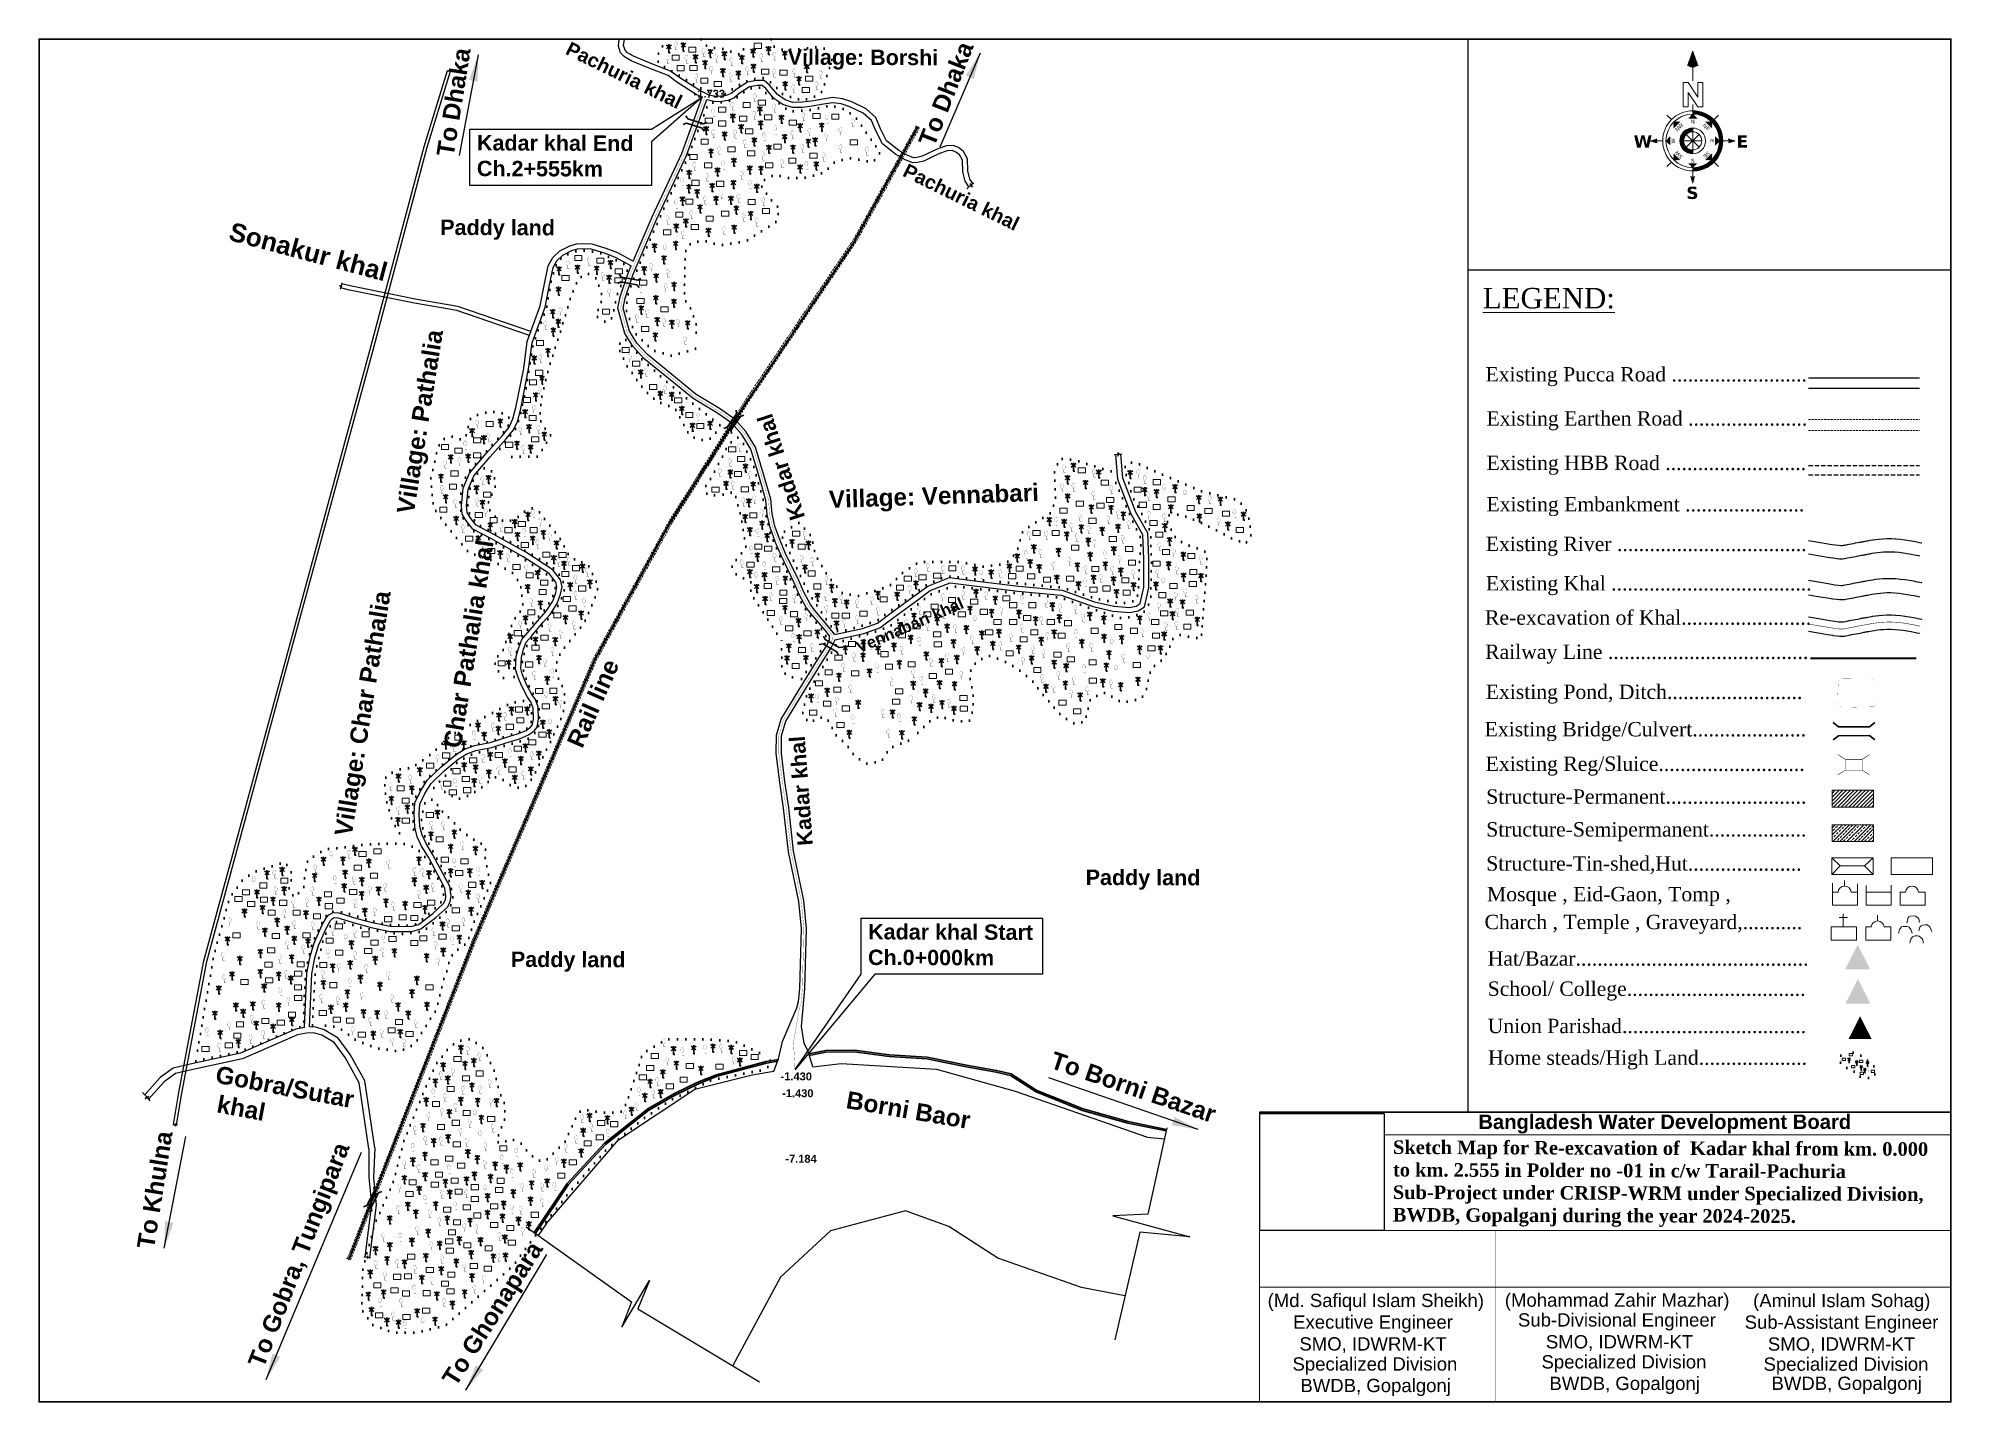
# Model space of a CAD drawing. Header units: millimetres. Extents: x 103 to 27159, y -166022 to -48.
# Drawn here: x 22627 to 27159, y -166022 to -162790 of the extents above; entities outside this region: 3.
import ezdxf
from ezdxf.enums import TextEntityAlignment as Align

# ---------------------------------------------------------------- set-up
doc = ezdxf.new("R2010")
doc.units = ezdxf.units.MM
doc.header["$MEASUREMENT"] = 0
for name, pattern in [('ACAD_ISO02W100', [15, 12, -3]), ('CENTERX2', [4, 2.5, -0.5, 0.5, -0.5]), ('DASHED', [0.75, 0.5, -0.25]), ('DASHED2', [0.375, 0.25, -0.125]), ('DOT2', [0.125, 0, -0.125]), ('HIDDENX2', [0.75, 0.5, -0.25]), ('PHANTOM2', [1.25, 0.625, -0.125, 0.125, -0.125, 0.125, -0.125])]:
    doc.linetypes.add(name, pattern=pattern)
for name, color, linetype, lineweight in [('Bazar', 97, 'Continuous', 15), ('Bridge or Culvert', 7, 'Continuous', 25), ('Church', 170, 'Continuous', 9), ('Earthan Road', 7, 'DASHED2', 9), ('Eid-Gah', 170, 'Continuous', 9), ('Existing Str', 7, 'PHANTOM2', 35), ('existing-profile', 5, 'ACAD_ISO02W100', 25), ('FRAM', 7, 'Continuous', 50), ('Graveyard', 40, 'Continuous', 9), ('HOUSE', 144, 'Continuous', 18), ('line', 10, 'Continuous', 9), ('Mosque', 170, 'Continuous', 9), ('OUTLINE', 7, 'Continuous', 15), ('p2', 32, 'Continuous', 15), ('PL', 7, 'Continuous', 15), ('Pond or Ditch', 7, 'Continuous', 9), ('PUCCA ROAD', 1, 'Continuous', 30), ('Rail Line', 14, 'TRACKS', 35), ('Temple', 170, 'Continuous', 9), ('Tomb', 170, 'Continuous', 9), ('Union', 7, 'Continuous', 15)]:
    doc.layers.add(name, color=color, linetype=linetype, lineweight=lineweight)
for name, color, linetype in [('boundary', 7, 'Continuous'), ('Earthen Emb', 42, 'Continuous'), ('Embankment', 6, 'DASHED'), ('HBB_BFS Road', 7, 'DASHED2'), ('Home Stead', 151, 'Continuous'), ('Khal', 4, 'Continuous'), ('RIVER', 150, 'Continuous'), ('TEXT', 5, 'Continuous'), ('Trees', 77, 'Continuous')]:
    doc.layers.add(name, color=color, linetype=linetype)
doc.styles.add('AR', font='arial.ttf', dxfattribs={"height": 450})
doc.styles.add('b', font='times.ttf')
doc.styles.add('LEG', font='romantic.ttf')
doc.styles.add('Romans', font='arial.ttf')
doc.styles.get("Standard").update_dxf_attribs({"font": 'arial.ttf'})
doc.styles.add('sum', font='arialbd.ttf')
doc.linetypes.add('TRACKS', pattern='A,0.15,[130,ltypeshp.shx,S=0.25,R=0,X=0,Y=0],0.15', length=0.3)
doc.dimstyles.get("Standard").update_dxf_attribs({"dimtxt": 0.18, "dimasz": 0.18, "dimexe": 0.18, "dimexo": 0.0625, "dimgap": 0.09, "dimtad": 0, "dimtih": 1, "dimtoh": 1, "dimdec": 4, "dimzin": 0, "dimdsep": 46, "dimtxsty": 'Standard', "dimblk": 'DATUMBLANK', "dimcen": 0.09, "dimadec": 0, "dimazin": 0, "dimtfac": 1, "dimtdec": 4, "dimtofl": 0, "dimtmove": 0, "dimatfit": 3, "dimfxl": 1, "dimtolj": 1, "dimtzin": 0, "dimarcsym": 0})
picture_1 = doc.add_image_def('image1.png', size_in_pixel=(204, 192))
pattern_1 = [(360, (26.19663, 31.512), (2e-14, 0.2822134), [])]
pattern_2 = [(360, (26.19663, 27.11894), (2e-14, 0.2822134), [])]
pattern_3 = [(180, (26.19663, 27.11894), (2e-14, 0.2822134), [])]
pattern_4 = [(45, (26.19663, 27.11894), (-0.199555, 0.199555), [])]
pattern_5 = [(90, (26.19663, 27.11894), (-0.2822134, 2e-14), [])]
pattern_6 = [(135, (26.19663, 27.11894), (-0.199555, -0.199555), [])]
pattern_7 = [(180, (26.19663, 27.11894), (-2e-14, -0.2822134), [])]
pattern_8 = [(225, (26.19663, 27.11894), (0.199555, -0.199555), [])]
pattern_9 = [(270, (26.19663, 27.11894), (0.2822134, -2e-14), [])]
pattern_10 = [(315, (26.19663, 27.11894), (0.199555, 0.199555), [])]

msp = doc.modelspace()

# ---------------------------------------------------------------- texts
at = {"layer": 'Embankment', "ltscale": 0.1, "char_height": 0.18, "attachment_point": 1}
for insert in [(103.2, -47.9), (103.2, -48.2), (103.4, -48.2)]:
    msp.add_mtext('\\A1;', dxfattribs=dict(at, insert=insert))
at = {"layer": 'FRAM', "linetype": 'Continuous', "lineweight": -3, "style": 'AR'}
for s, p in [('(Md. Safiqul Islam Sheikh)   ', (25813.2, -165794.9)), ('(Mohammad Zahir Mazhar)      ', (26403, -165794.1)), ('Executive Engineer     ', (25818.8, -165846.1)), ('Sub-Divisional Engineer       ', (26408.6, -165841.1)), ('SMO, IDWRM-KT     ', (25818.8, -165897.9)), ('SMO, IDWRM-KT      ', (26408.6, -165892.9)), ('Specialized Division     ', (25823.3, -165945.4)), ('Specialized Division     ', (26413.1, -165940.4)), ('BWDB, Gopalgonj     ', (25825, -165996.4)), ('BWDB, Gopalgonj     ', (26414.8, -165991.4))]:
    msp.add_text(s, height=31.432, dxfattribs=at).set_placement(p, align=Align.CENTER)
at = {"layer": 'FRAM', "linetype": 'Continuous', "style": 'AR'}
for s, p in [('(Aminul Islam Sohag)     ', (26928.8, -165795.2)), ('Sub-Assistant Engineer      ', (26934.4, -165846.4)), ('SMO, IDWRM-KT      ', (26934.4, -165898.2)), ('Specialized Division     ', (26938.9, -165945.8)), ('BWDB, Gopalgonj     ', (26940.6, -165991.2))]:
    msp.add_text(s, height=31.432, dxfattribs=at).set_placement(p, align=Align.CENTER)
at = {"layer": 'OUTLINE', "style": 'LEG'}
msp.add_text('%%ULEGEND:', height=48.44, dxfattribs=at).set_placement((26048.2, -163429.9))
at = {"layer": 'OUTLINE', "ltscale": 0.1, "style": 'b'}
for s, p in [('Railway Line .....................................', (26053.8, -164260.1)), (' Existing Reg/Sluice...........................', (26042.2, -164525.3)), ('Structure-Permanent..........................', (26056.4, -164602.9)), ('Structure-Semipermanent..................', (26056.4, -164680.6)), ('Structure-Tin-shed,Hut.....................', (26056.4, -164761.4)), ('Mosque , Eid-Gaon, Tomp ,', (26058.2, -164834)), ('Charch , Temple , Graveyard,........... ', (26052.4, -164900)), ('Home steads/High Land....................', (26060.7, -165221.2))]:
    msp.add_text(s, height=33.979, dxfattribs=at).set_placement(p)
at = {"layer": 'OUTLINE', "ltscale": 0.1, "char_height": 33.979, "width": 1585.423, "attachment_point": 1, "style": 'b'}
for s, insert in [('Existing Pucca Road .........................', (26054.7, -163569)), ('Existing Earthen Road ......................', (26057, -163673.5)), ('Existing HBB Road ..........................', (26057, -163778.8)), ('Existing Embankment ......................', (26057, -163876.7)), (' Existing River ...................................', (26042.5, -163970.7)), ('Existing Khal .....................................', (26055.8, -164064)), ('Re-excavation of Khal........................', (26053.5, -164145)), (' Existing Pond, Ditch.........................', (26042.4, -164320.9)), (' Existing Bridge/Culvert.....................', (26039.8, -164409.5)), ('Hat/Bazar...........................................', (26059.9, -164952.4)), ('School/ College.................................', (26059.9, -165024)), ('Union Parishad..................................', (26059.9, -165112.2))]:
    msp.add_mtext(s, dxfattribs=dict(at, insert=insert))
at = {"layer": 'TEXT', "color": 7, "lineweight": 25, "style": 'sum'}
for s, height, p in [('Village: Borshi', 36.451, (24402.1, -162852.8)), ('-1.733', 18.73, (24179.4, -162930.8)), ('-1.430', 18.73, (24385.3, -165257.9)), ('-1.430', 18.73, (24389, -165297.8)), ('-7.184', 18.73, (24396.6, -165453))]:
    msp.add_text(s, height=height, rotation=359.7933, dxfattribs=at).set_placement(p)
at = {"layer": 'TEXT', "color": 7, "style": 'sum'}
for s, rotation, p in [('Village: Pathalia ', 80.8926, (23516.4, -163918.7)), ('Village: Vennabari ', 1.9666, (24500.4, -163902.8)), ('Village: Char Pathalia ', 80.8926, (23369.2, -164681.9))]:
    msp.add_text(s, height=41.073, rotation=rotation, dxfattribs=at).set_placement(p)
msp.add_text('Bangladesh Water Development Board', height=34.263, rotation=0.0165, dxfattribs=at).set_placement((26479.2, -165373.3), align=Align.CENTER)
at = {"layer": 'TEXT', "color": 7, "attachment_point": 1, "style": 'sum'}
for s, insert, char_height, width, rotation in [('Pachuria khal', (23888.1, -162797.1), 32.858, 636.052, 333.768), ('To Dhaka', (24710.6, -163034.4), 41.07, 795.064, 68.5801), ('To Dhaka', (23570.1, -163065.5), 41.07, 795.064, 80.8926), ('Kadar khal End\\PCh.2+555km', (23666.4, -163019.4), 36.451, 705.593, 359.7933), ('Pachuria khal', (24686.6, -163085.6), 32.858, 636.052, 333.768), ('Paddy land ', (23579.4, -163219.6), 36.451, 705.593, 359.7933), ('Kadar khal', (24409.2, -163935.3), 36.45, 705.593, 107.9025), ('Char Pathalia khal', (23586.8, -164466.8), 41.073, 636.052, 80.8926), ('Vennabari khal', (24561.3, -164221.9), 27.382, 530.043, 23.5108), ('Rail line ', (23878, -164457.5), 41.07, 795.064, 66.2362), ('Kadar khal', (24425.6, -164703.7), 36.45, 705.593, 94.3181), ('Paddy land ', (25107.9, -164758.9), 36.451, 705.593, 359.7933), ('Kadar khal Start\\PCh.0+000km', (24592.7, -164887.7), 36.451, 705.593, 359.7933), ('Paddy land ', (23746.7, -164953), 36.451, 705.593, 359.7933), ('To Borni Bazar', (25034.4, -165188.9), 41.073, 795.064, 341.1921), ('Gobra/Sutar\\P khal', (23052.2, -165222.8), 41.073, 795.064, 349.4183), ('Borni Baor', (24545.3, -165283.1), 41.07, 795.064, 350.3519), ('To Khulna', (22860.6, -165652.4), 41.07, 795.064, 80.8926), ('To Gobra, Tungipara ', (23122.7, -165926.6), 41.073, 795.064, 68.752), ('{\\fTimes New Roman|b1|i0|c0|p18;Sketch Map for Re-excavation of  Kadar khal from km. 0.000 to km. 2.555 in Polder no -01 in c/w Tarail-Pachuria Sub-Project under CRISP-WRM under Specialized Division, BWDB, Gopalganj during the year 2024-2025.}', (25835.8, -165400.3), 32, 1311.826, 359.7933), ('To Ghonapara', (23581.3, -165963.6), 41.073, 795.064, 57.6812)]:
    msp.add_mtext(s, dxfattribs=dict(at, insert=insert, char_height=char_height, width=width, rotation=rotation))
at = {"layer": 'TEXT', "color": 7, "lineweight": 25, "insert": (23087.2, -163225.1), "char_height": 43.741, "width": 763.262, "attachment_point": 1, "rotation": 345.1053, "style": 'sum'}
msp.add_mtext('Sonakur khal', dxfattribs=at)

# ---------------------------------------------------------------- blocks, each defined once
blk = doc.blocks.new('A$C5FE22593')
h = blk.add_hatch()
h.set_pattern_fill('_USER', color=11, scale=0.282213, style=0, pattern_type=0)
h.set_pattern_definition(pattern_1)
h.paths.add_polyline_path([(26.2, 66.79), (23.84, 60.2), (26.2, 59.26), (28.55, 60.2)])
h = blk.add_hatch()
h.set_pattern_fill('_USER', color=11, scale=0.282213, style=0, pattern_type=0)
h.set_pattern_definition(pattern_1)
h.paths.add_polyline_path([(26.2, 66.79), (23.84, 60.2), (26.2, 59.26), (28.55, 60.2)])
h = blk.add_hatch()
h.set_pattern_fill('_USER', color=11, scale=0.282213, style=0, pattern_type=0)
h.set_pattern_definition(pattern_1)
h.paths.add_polyline_path([(26.2, 66.79), (23.84, 60.2), (26.2, 59.26), (28.55, 60.2)])
h = blk.add_hatch()
h.set_pattern_fill('_USER', color=11, scale=0.282213, style=0, pattern_type=0)
h.set_pattern_definition(pattern_1)
h.paths.add_polyline_path([(26.2, 66.79), (23.84, 60.2), (26.2, 59.26), (28.55, 60.2)])
h = blk.add_hatch()
h.set_pattern_fill('_USER', color=11, scale=0.282213, angle=135, style=0, pattern_type=0)
h.set_pattern_definition(pattern_6)
h.paths.add_polyline_path([(20.54, 35.43), (17.88, 35.43), (17.88, 32.77)])
h = blk.add_hatch()
h.set_pattern_fill('_USER', color=11, scale=0.282213, angle=135, style=0, pattern_type=0)
h.set_pattern_definition(pattern_6)
h.paths.add_polyline_path([(20.54, 35.43), (17.88, 35.43), (17.88, 32.77)])
h = blk.add_hatch()
h.set_pattern_fill('_USER', color=11, scale=0.282213, angle=135, style=0, pattern_type=0)
h.set_pattern_definition(pattern_6)
h.paths.add_polyline_path([(20.54, 35.43), (17.88, 35.43), (17.88, 32.77)])
h = blk.add_hatch()
h.set_pattern_fill('_USER', color=11, scale=0.282213, angle=135, style=0, pattern_type=0)
h.set_pattern_definition(pattern_6)
h.paths.add_polyline_path([(20.54, 35.43), (17.88, 35.43), (17.88, 32.77)])
h = blk.add_hatch(color=11)
h.paths.add_polyline_path([(26.2, 15.36), (26.2, 13.92, 1), (26.2, 40.32), (26.2, 38.88, -1)])
h.paths.add_polyline_path([(26.2, 31.11), (26.2, 32.76, 1), (26.2, 21.47), (26.2, 23.13, -1)])
h = blk.add_hatch(color=11)
h.paths.add_polyline_path([(26.2, 15.36), (26.2, 13.92, 1), (26.2, 40.32), (26.2, 38.88, -1)])
h.paths.add_polyline_path([(26.2, 31.11), (26.2, 32.76, 1), (26.2, 21.47), (26.2, 23.13, -1)])
h = blk.add_hatch(color=11)
h.paths.add_polyline_path([(26.2, 15.36), (26.2, 13.92, 1), (26.2, 40.32), (26.2, 38.88, -1)])
h.paths.add_polyline_path([(26.2, 31.11), (26.2, 32.76, 1), (26.2, 21.47), (26.2, 23.13, -1)])
h = blk.add_hatch(color=11)
h.paths.add_polyline_path([(26.2, 15.36), (26.2, 13.92, 1), (26.2, 40.32), (26.2, 38.88, -1)])
h.paths.add_polyline_path([(26.2, 31.11), (26.2, 32.76, 1), (26.2, 21.47), (26.2, 23.13, -1)])
h = blk.add_hatch()
h.set_pattern_fill('_USER', color=11, scale=0.282213, angle=90, style=0, pattern_type=0)
h.set_pattern_definition(pattern_5)
h.paths.add_polyline_path([(28.08, 37), (26.2, 38.88), (24.32, 37)])
h = blk.add_hatch()
h.set_pattern_fill('_USER', color=11, scale=0.282213, angle=90, style=0, pattern_type=0)
h.set_pattern_definition(pattern_5)
h.paths.add_polyline_path([(28.08, 37), (26.2, 38.88), (24.32, 37)])
h = blk.add_hatch()
h.set_pattern_fill('_USER', color=11, scale=0.282213, angle=90, style=0, pattern_type=0)
h.set_pattern_definition(pattern_5)
h.paths.add_polyline_path([(28.08, 37), (26.2, 38.88), (24.32, 37)])
h = blk.add_hatch()
h.set_pattern_fill('_USER', color=11, scale=0.282213, angle=90, style=0, pattern_type=0)
h.set_pattern_definition(pattern_5)
h.paths.add_polyline_path([(28.08, 37), (26.2, 38.88), (24.32, 37)])
h = blk.add_hatch()
h.set_pattern_fill('_USER', color=11, scale=0.282213, style=0, pattern_type=0)
h.set_pattern_definition(pattern_2)
h.paths.add_polyline_path([(39.4, 27.12, 0.414214), (26.2, 40.32), (26.2, 38.88, -0.414214), (37.96, 27.12, -0.414214), (26.2, 15.36), (26.2, 13.92, 0.414214)])
h = blk.add_hatch()
h.set_pattern_fill('_USER', color=11, scale=0.282213, style=0, pattern_type=0)
h.set_pattern_definition(pattern_2)
h.paths.add_polyline_path([(39.4, 27.12, 0.414214), (26.2, 40.32), (26.2, 38.88, -0.414214), (37.96, 27.12, -0.414214), (26.2, 15.36), (26.2, 13.92, 0.414214)])
h = blk.add_hatch()
h.set_pattern_fill('_USER', color=11, scale=0.282213, style=0, pattern_type=0)
h.set_pattern_definition(pattern_2)
h.paths.add_polyline_path([(39.4, 27.12, 0.414214), (26.2, 40.32), (26.2, 38.88, -0.414214), (37.96, 27.12, -0.414214), (26.2, 15.36), (26.2, 13.92, 0.414214)])
h = blk.add_hatch()
h.set_pattern_fill('_USER', color=11, scale=0.282213, style=0, pattern_type=0)
h.set_pattern_definition(pattern_2)
h.paths.add_polyline_path([(39.4, 27.12, 0.414214), (26.2, 40.32), (26.2, 38.88, -0.414214), (37.96, 27.12, -0.414214), (26.2, 15.36), (26.2, 13.92, 0.414214)])
h = blk.add_hatch()
h.set_pattern_fill('_USER', color=11, scale=0.282213, angle=45, style=0, pattern_type=0)
h.set_pattern_definition(pattern_4)
h.paths.add_polyline_path([(34.51, 32.77), (34.51, 35.43), (31.85, 35.43)])
h = blk.add_hatch()
h.set_pattern_fill('_USER', color=11, scale=0.282213, angle=45, style=0, pattern_type=0)
h.set_pattern_definition(pattern_4)
h.paths.add_polyline_path([(34.51, 32.77), (34.51, 35.43), (31.85, 35.43)])
h = blk.add_hatch()
h.set_pattern_fill('_USER', color=11, scale=0.282213, angle=45, style=0, pattern_type=0)
h.set_pattern_definition(pattern_4)
h.paths.add_polyline_path([(34.51, 32.77), (34.51, 35.43), (31.85, 35.43)])
h = blk.add_hatch()
h.set_pattern_fill('_USER', color=11, scale=0.282213, angle=45, style=0, pattern_type=0)
h.set_pattern_definition(pattern_4)
h.paths.add_polyline_path([(34.51, 32.77), (34.51, 35.43), (31.85, 35.43)])
h = blk.add_hatch()
h.set_pattern_fill('_USER', color=11, scale=0.282213, style=0, pattern_type=0)
h.set_pattern_definition(pattern_3)
h.paths.add_polyline_path([(10.67, 26.18), (10.2, 27.12), (10.67, 28.06), (7.38, 27.12)])
h = blk.add_hatch()
h.set_pattern_fill('_USER', color=11, scale=0.282213, style=0, pattern_type=0)
h.set_pattern_definition(pattern_3)
h.paths.add_polyline_path([(10.67, 26.18), (10.2, 27.12), (10.67, 28.06), (7.38, 27.12)])
h = blk.add_hatch()
h.set_pattern_fill('_USER', color=11, scale=0.282213, style=0, pattern_type=0)
h.set_pattern_definition(pattern_3)
h.paths.add_polyline_path([(10.67, 26.18), (10.2, 27.12), (10.67, 28.06), (7.38, 27.12)])
h = blk.add_hatch()
h.set_pattern_fill('_USER', color=11, scale=0.282213, style=0, pattern_type=0)
h.set_pattern_definition(pattern_3)
h.paths.add_polyline_path([(10.67, 26.18), (10.2, 27.12), (10.67, 28.06), (7.38, 27.12)])
h = blk.add_hatch()
h.set_pattern_fill('_USER', color=11, scale=0.282213, angle=180, style=0, pattern_type=0)
h.set_pattern_definition(pattern_7)
h.paths.add_polyline_path([(16.32, 29), (14.44, 27.12), (16.32, 25.24)])
h = blk.add_hatch()
h.set_pattern_fill('_USER', color=11, scale=0.282213, angle=180, style=0, pattern_type=0)
h.set_pattern_definition(pattern_7)
h.paths.add_polyline_path([(16.32, 29), (14.44, 27.12), (16.32, 25.24)])
h = blk.add_hatch()
h.set_pattern_fill('_USER', color=11, scale=0.282213, angle=180, style=0, pattern_type=0)
h.set_pattern_definition(pattern_7)
h.paths.add_polyline_path([(16.32, 29), (14.44, 27.12), (16.32, 25.24)])
h = blk.add_hatch()
h.set_pattern_fill('_USER', color=11, scale=0.282213, angle=180, style=0, pattern_type=0)
h.set_pattern_definition(pattern_7)
h.paths.add_polyline_path([(16.32, 29), (14.44, 27.12), (16.32, 25.24)])
h = blk.add_hatch()
h.set_pattern_fill('_USER', color=11, scale=0.282213, style=0, pattern_type=0)
h.set_pattern_definition(pattern_2)
h.paths.add_polyline_path([(26.2, 31.11), (26.2, 32.76, 0.414214), (20.55, 27.12, 0.414214), (26.2, 21.47), (26.2, 23.13, -0.414214), (22.21, 27.12, -0.414214)])
h = blk.add_hatch()
h.set_pattern_fill('_USER', color=11, scale=0.282213, style=0, pattern_type=0)
h.set_pattern_definition(pattern_2)
h.paths.add_polyline_path([(26.2, 31.11), (26.2, 32.76, 0.414214), (20.55, 27.12, 0.414214), (26.2, 21.47), (26.2, 23.13, -0.414214), (22.21, 27.12, -0.414214)])
h = blk.add_hatch()
h.set_pattern_fill('_USER', color=11, scale=0.282213, style=0, pattern_type=0)
h.set_pattern_definition(pattern_2)
h.paths.add_polyline_path([(26.2, 31.11), (26.2, 32.76, 0.414214), (20.55, 27.12, 0.414214), (26.2, 21.47), (26.2, 23.13, -0.414214), (22.21, 27.12, -0.414214)])
h = blk.add_hatch()
h.set_pattern_fill('_USER', color=11, scale=0.282213, style=0, pattern_type=0)
h.set_pattern_definition(pattern_2)
h.paths.add_polyline_path([(26.2, 31.11), (26.2, 32.76, 0.414214), (20.55, 27.12, 0.414214), (26.2, 21.47), (26.2, 23.13, -0.414214), (22.21, 27.12, -0.414214)])
h = blk.add_hatch()
h.set_pattern_fill('_USER', color=11, scale=0.282213, style=0, pattern_type=0)
h.set_pattern_definition(pattern_2)
h.paths.add_polyline_path([(36.07, 29), (36.07, 25.24), (37.96, 27.12)])
h = blk.add_hatch()
h.set_pattern_fill('_USER', color=11, scale=0.282213, style=0, pattern_type=0)
h.set_pattern_definition(pattern_2)
h.paths.add_polyline_path([(36.07, 29), (36.07, 25.24), (37.96, 27.12)])
h = blk.add_hatch()
h.set_pattern_fill('_USER', color=11, scale=0.282213, style=0, pattern_type=0)
h.set_pattern_definition(pattern_2)
h.paths.add_polyline_path([(36.07, 29), (36.07, 25.24), (37.96, 27.12)])
h = blk.add_hatch()
h.set_pattern_fill('_USER', color=11, scale=0.282213, style=0, pattern_type=0)
h.set_pattern_definition(pattern_2)
h.paths.add_polyline_path([(36.07, 29), (36.07, 25.24), (37.96, 27.12)])
h = blk.add_hatch()
h.set_pattern_fill('_USER', color=11, scale=0.282213, style=0, pattern_type=0)
h.set_pattern_definition(pattern_2)
h.paths.add_polyline_path([(45.01, 27.12), (41.72, 28.06), (42.19, 27.12), (41.72, 26.18)])
h = blk.add_hatch()
h.set_pattern_fill('_USER', color=11, scale=0.282213, style=0, pattern_type=0)
h.set_pattern_definition(pattern_2)
h.paths.add_polyline_path([(45.01, 27.12), (41.72, 28.06), (42.19, 27.12), (41.72, 26.18)])
h = blk.add_hatch()
h.set_pattern_fill('_USER', color=11, scale=0.282213, style=0, pattern_type=0)
h.set_pattern_definition(pattern_2)
h.paths.add_polyline_path([(45.01, 27.12), (41.72, 28.06), (42.19, 27.12), (41.72, 26.18)])
h = blk.add_hatch()
h.set_pattern_fill('_USER', color=11, scale=0.282213, style=0, pattern_type=0)
h.set_pattern_definition(pattern_2)
h.paths.add_polyline_path([(45.01, 27.12), (41.72, 28.06), (42.19, 27.12), (41.72, 26.18)])
h = blk.add_hatch()
h.set_pattern_fill('_USER', color=11, scale=0.282213, angle=-135, style=0, pattern_type=0)
h.set_pattern_definition(pattern_8)
h.paths.add_polyline_path([(17.88, 21.46), (17.88, 18.8), (20.54, 18.8)])
h = blk.add_hatch()
h.set_pattern_fill('_USER', color=11, scale=0.282213, angle=-135, style=0, pattern_type=0)
h.set_pattern_definition(pattern_8)
h.paths.add_polyline_path([(17.88, 21.46), (17.88, 18.8), (20.54, 18.8)])
h = blk.add_hatch()
h.set_pattern_fill('_USER', color=11, scale=0.282213, angle=-135, style=0, pattern_type=0)
h.set_pattern_definition(pattern_8)
h.paths.add_polyline_path([(17.88, 21.46), (17.88, 18.8), (20.54, 18.8)])
h = blk.add_hatch()
h.set_pattern_fill('_USER', color=11, scale=0.282213, angle=-135, style=0, pattern_type=0)
h.set_pattern_definition(pattern_8)
h.paths.add_polyline_path([(17.88, 21.46), (17.88, 18.8), (20.54, 18.8)])
h = blk.add_hatch()
h.set_pattern_fill('_USER', color=11, scale=0.282213, angle=-90, style=0, pattern_type=0)
h.set_pattern_definition(pattern_9)
h.paths.add_polyline_path([(24.32, 17.24), (26.2, 15.36), (28.08, 17.24)])
h = blk.add_hatch()
h.set_pattern_fill('_USER', color=11, scale=0.282213, angle=-90, style=0, pattern_type=0)
h.set_pattern_definition(pattern_9)
h.paths.add_polyline_path([(24.32, 17.24), (26.2, 15.36), (28.08, 17.24)])
h = blk.add_hatch()
h.set_pattern_fill('_USER', color=11, scale=0.282213, angle=-90, style=0, pattern_type=0)
h.set_pattern_definition(pattern_9)
h.paths.add_polyline_path([(24.32, 17.24), (26.2, 15.36), (28.08, 17.24)])
h = blk.add_hatch()
h.set_pattern_fill('_USER', color=11, scale=0.282213, angle=-90, style=0, pattern_type=0)
h.set_pattern_definition(pattern_9)
h.paths.add_polyline_path([(24.32, 17.24), (26.2, 15.36), (28.08, 17.24)])
h = blk.add_hatch()
h.set_pattern_fill('_USER', color=11, scale=0.282213, angle=-45, style=0, pattern_type=0)
h.set_pattern_definition(pattern_10)
h.paths.add_polyline_path([(31.85, 18.8), (34.51, 18.8), (34.51, 21.46)])
h = blk.add_hatch()
h.set_pattern_fill('_USER', color=11, scale=0.282213, angle=-45, style=0, pattern_type=0)
h.set_pattern_definition(pattern_10)
h.paths.add_polyline_path([(31.85, 18.8), (34.51, 18.8), (34.51, 21.46)])
h = blk.add_hatch()
h.set_pattern_fill('_USER', color=11, scale=0.282213, angle=-45, style=0, pattern_type=0)
h.set_pattern_definition(pattern_10)
h.paths.add_polyline_path([(31.85, 18.8), (34.51, 18.8), (34.51, 21.46)])
h = blk.add_hatch()
h.set_pattern_fill('_USER', color=11, scale=0.282213, angle=-45, style=0, pattern_type=0)
h.set_pattern_definition(pattern_10)
h.paths.add_polyline_path([(31.85, 18.8), (34.51, 18.8), (34.51, 21.46)])
h = blk.add_hatch()
h.set_pattern_fill('_USER', color=11, scale=0.282213, style=0, pattern_type=0)
h.set_pattern_definition(pattern_2)
h.paths.add_polyline_path([(27.14, 11.6), (26.2, 11.13), (25.26, 11.6), (26.2, 8.3)])
h = blk.add_hatch()
h.set_pattern_fill('_USER', color=11, scale=0.282213, style=0, pattern_type=0)
h.set_pattern_definition(pattern_2)
h.paths.add_polyline_path([(27.14, 11.6), (26.2, 11.13), (25.26, 11.6), (26.2, 8.3)])
h = blk.add_hatch()
h.set_pattern_fill('_USER', color=11, scale=0.282213, style=0, pattern_type=0)
h.set_pattern_definition(pattern_2)
h.paths.add_polyline_path([(27.14, 11.6), (26.2, 11.13), (25.26, 11.6), (26.2, 8.3)])
h = blk.add_hatch()
h.set_pattern_fill('_USER', color=11, scale=0.282213, style=0, pattern_type=0)
h.set_pattern_definition(pattern_2)
h.paths.add_polyline_path([(27.14, 11.6), (26.2, 11.13), (25.26, 11.6), (26.2, 8.3)])
at = {"color": 11}
for p, q in [((26.2, 53.5), (26.2, 59.26)), ((26.2, 53.5), (26.2, 59.26)), ((26.2, 53.5), (26.2, 59.26)), ((26.2, 53.5), (26.2, 59.26)), ((26.2, 40.32), (26.2, 43.11)), ((26.2, 40.32), (26.2, 43.11)), ((26.2, 40.32), (26.2, 43.11)), ((26.2, 40.32), (26.2, 43.11)), ((16.86, 36.46), (14.89, 38.43)), ((16.86, 36.46), (14.89, 38.43)), ((16.86, 36.46), (14.89, 38.43)), ((16.86, 36.46), (14.89, 38.43)), ((26.2, 40.32), (26.2, 38.88)), ((26.2, 40.32), (26.2, 38.88)), ((26.2, 40.32), (26.2, 38.88)), ((26.2, 40.32), (26.2, 38.88)), ((35.53, 36.46), (37.5, 38.43)), ((35.53, 36.46), (37.5, 38.43)), ((35.53, 36.46), (37.5, 38.43)), ((35.53, 36.46), (37.5, 38.43)), ((12.99, 27.12), (10.2, 27.12)), ((12.99, 27.12), (10.2, 27.12)), ((12.99, 27.12), (10.2, 27.12)), ((12.99, 27.12), (10.2, 27.12)), ((22.21, 27.12), (30.19, 27.12)), ((30.19, 27.12), (22.21, 27.12)), ((22.21, 27.12), (30.19, 27.12)), ((30.19, 27.12), (22.21, 27.12)), ((22.21, 27.12), (30.19, 27.12)), ((30.19, 27.12), (22.21, 27.12)), ((22.21, 27.12), (30.19, 27.12)), ((30.19, 27.12), (22.21, 27.12)), ((23.37, 24.3), (29.02, 29.94)), ((29.02, 24.3), (23.37, 29.94)), ((29.02, 29.94), (23.37, 24.3)), ((23.37, 29.94), (29.02, 24.3)), ((23.37, 24.3), (29.02, 29.94)), ((29.02, 24.3), (23.37, 29.94)), ((29.02, 29.94), (23.37, 24.3)), ((23.37, 29.94), (29.02, 24.3)), ((23.37, 24.3), (29.02, 29.94)), ((29.02, 24.3), (23.37, 29.94)), ((29.02, 29.94), (23.37, 24.3)), ((23.37, 29.94), (29.02, 24.3)), ((23.37, 24.3), (29.02, 29.94)), ((29.02, 24.3), (23.37, 29.94)), ((29.02, 29.94), (23.37, 24.3)), ((23.37, 29.94), (29.02, 24.3)), ((26.2, 31.11), (26.2, 32.76)), ((26.2, 31.11), (26.2, 32.76)), ((26.2, 31.11), (26.2, 32.76)), ((26.2, 31.11), (26.2, 32.76)), ((26.2, 23.13), (26.2, 31.11)), ((26.2, 31.11), (26.2, 23.13)), ((26.2, 23.13), (26.2, 31.11)), ((26.2, 31.11), (26.2, 23.13)), ((26.2, 23.13), (26.2, 31.11)), ((26.2, 31.11), (26.2, 23.13)), ((26.2, 23.13), (26.2, 31.11)), ((26.2, 31.11), (26.2, 23.13)), ((39.4, 27.12), (42.19, 27.12)), ((39.4, 27.12), (42.19, 27.12)), ((39.4, 27.12), (42.19, 27.12)), ((39.4, 27.12), (42.19, 27.12)), ((16.86, 17.78), (14.89, 15.81)), ((16.86, 17.78), (14.89, 15.81)), ((16.86, 17.78), (14.89, 15.81)), ((16.86, 17.78), (14.89, 15.81)), ((26.2, 23.13), (26.2, 21.47)), ((26.2, 23.13), (26.2, 21.47)), ((26.2, 23.13), (26.2, 21.47)), ((26.2, 23.13), (26.2, 21.47)), ((35.53, 17.78), (37.5, 15.81)), ((35.53, 17.78), (37.5, 15.81)), ((35.53, 17.78), (37.5, 15.81)), ((35.53, 17.78), (37.5, 15.81)), ((26.2, 13.92), (26.2, 15.36)), ((26.2, 13.92), (26.2, 15.36)), ((26.2, 13.92), (26.2, 15.36)), ((26.2, 13.92), (26.2, 15.36)), ((26.2, 13.92), (26.2, 11.13)), ((26.2, 13.92), (26.2, 11.13)), ((26.2, 13.92), (26.2, 11.13)), ((26.2, 13.92), (26.2, 11.13))]:
    blk.add_line(p, q, dxfattribs=at)
at = {"color": 1}
for p, q in [((22.03, 52.68), (24.16, 52.68)), ((22.03, 42.01), (22.03, 52.68)), ((22.03, 52.68), (24.16, 52.68)), ((22.03, 42.01), (22.03, 52.68)), ((22.03, 52.68), (24.16, 52.68)), ((22.03, 42.01), (22.03, 52.68)), ((22.03, 52.68), (24.16, 52.68)), ((22.03, 42.01), (22.03, 52.68)), ((24.16, 52.68), (28.43, 46.28)), ((24.16, 52.68), (28.43, 46.28)), ((24.16, 52.68), (28.43, 46.28)), ((24.16, 52.68), (28.43, 46.28)), ((28.43, 52.68), (30.56, 52.68)), ((28.43, 46.28), (28.43, 52.68)), ((28.43, 52.68), (30.56, 52.68)), ((28.43, 46.28), (28.43, 52.68)), ((28.43, 52.68), (30.56, 52.68)), ((28.43, 46.28), (28.43, 52.68)), ((28.43, 52.68), (30.56, 52.68)), ((28.43, 46.28), (28.43, 52.68)), ((30.56, 52.68), (30.56, 42.01)), ((30.56, 52.68), (30.56, 42.01)), ((30.56, 52.68), (30.56, 42.01)), ((30.56, 52.68), (30.56, 42.01)), ((24.16, 42.01), (22.03, 42.01)), ((24.16, 42.01), (22.03, 42.01)), ((24.16, 42.01), (22.03, 42.01)), ((24.16, 42.01), (22.03, 42.01)), ((24.16, 48.41), (24.16, 42.01)), ((28.43, 42.01), (24.16, 48.41)), ((24.16, 48.41), (24.16, 42.01)), ((28.43, 42.01), (24.16, 48.41)), ((24.16, 48.41), (24.16, 42.01)), ((28.43, 42.01), (24.16, 48.41)), ((24.16, 48.41), (24.16, 42.01)), ((28.43, 42.01), (24.16, 48.41)), ((30.56, 42.01), (28.43, 42.01)), ((30.56, 42.01), (28.43, 42.01)), ((30.56, 42.01), (28.43, 42.01)), ((30.56, 42.01), (28.43, 42.01))]:
    blk.add_line(p, q, dxfattribs=at)
at = {"color": 11}
for radius in [13.2, 13.2, 13.2, 13.2, 11.76, 11.76, 11.76, 11.76, 5.64, 5.64, 5.64, 5.64, 3.99, 3.99, 3.99, 3.99]:
    blk.add_circle((26.2, 27.12), radius, dxfattribs=at)
for points in [[(26.2, 66.79), (23.84, 60.2), (26.2, 59.26)], [(26.2, 66.79), (23.84, 60.2), (26.2, 59.26)], [(26.2, 66.79), (23.84, 60.2), (26.2, 59.26)], [(26.2, 66.79), (23.84, 60.2), (26.2, 59.26)], [(26.2, 59.26), (28.55, 60.2), (26.2, 66.79)], [(26.2, 59.26), (28.55, 60.2), (26.2, 66.79)], [(26.2, 59.26), (28.55, 60.2), (26.2, 66.79)], [(26.2, 59.26), (28.55, 60.2), (26.2, 66.79)], [(17.88, 35.43), (20.54, 35.43), (17.88, 32.77)], [(17.88, 35.43), (20.54, 35.43), (17.88, 32.77)], [(17.88, 35.43), (20.54, 35.43), (17.88, 32.77)], [(17.88, 35.43), (20.54, 35.43), (17.88, 32.77)], [(26.2, 38.88), (28.08, 37), (24.32, 37)], [(26.2, 38.88), (28.08, 37), (24.32, 37)], [(26.2, 38.88), (28.08, 37), (24.32, 37)], [(26.2, 38.88), (28.08, 37), (24.32, 37)], [(34.51, 35.43), (34.51, 32.77), (31.85, 35.43)], [(34.51, 35.43), (34.51, 32.77), (31.85, 35.43)], [(34.51, 35.43), (34.51, 32.77), (31.85, 35.43)], [(34.51, 35.43), (34.51, 32.77), (31.85, 35.43)], [(7.38, 27.12), (10.67, 28.06), (10.2, 27.12)], [(7.38, 27.12), (10.67, 28.06), (10.2, 27.12)], [(7.38, 27.12), (10.67, 28.06), (10.2, 27.12)], [(7.38, 27.12), (10.67, 28.06), (10.2, 27.12)], [(10.67, 26.18), (10.2, 27.12), (7.38, 27.12)], [(10.67, 26.18), (10.2, 27.12), (7.38, 27.12)], [(10.67, 26.18), (10.2, 27.12), (7.38, 27.12)], [(10.67, 26.18), (10.2, 27.12), (7.38, 27.12)], [(14.44, 27.12), (16.32, 29), (16.32, 25.24)], [(14.44, 27.12), (16.32, 29), (16.32, 25.24)], [(14.44, 27.12), (16.32, 29), (16.32, 25.24)], [(14.44, 27.12), (16.32, 29), (16.32, 25.24)], [(37.96, 27.12), (36.07, 25.24), (36.07, 29)], [(37.96, 27.12), (36.07, 25.24), (36.07, 29)], [(37.96, 27.12), (36.07, 25.24), (36.07, 29)], [(37.96, 27.12), (36.07, 25.24), (36.07, 29)], [(41.72, 28.06), (42.19, 27.12), (45.01, 27.12)], [(41.72, 28.06), (42.19, 27.12), (45.01, 27.12)], [(41.72, 28.06), (42.19, 27.12), (45.01, 27.12)], [(41.72, 28.06), (42.19, 27.12), (45.01, 27.12)], [(45.01, 27.12), (41.72, 26.18), (42.19, 27.12)], [(45.01, 27.12), (41.72, 26.18), (42.19, 27.12)], [(45.01, 27.12), (41.72, 26.18), (42.19, 27.12)], [(45.01, 27.12), (41.72, 26.18), (42.19, 27.12)], [(17.88, 18.8), (17.88, 21.46), (20.54, 18.8)], [(17.88, 18.8), (17.88, 21.46), (20.54, 18.8)], [(17.88, 18.8), (17.88, 21.46), (20.54, 18.8)], [(17.88, 18.8), (17.88, 21.46), (20.54, 18.8)], [(26.2, 15.36), (24.32, 17.24), (28.08, 17.24)], [(26.2, 15.36), (24.32, 17.24), (28.08, 17.24)], [(26.2, 15.36), (24.32, 17.24), (28.08, 17.24)], [(26.2, 15.36), (24.32, 17.24), (28.08, 17.24)], [(34.51, 18.8), (31.85, 18.8), (34.51, 21.46)], [(34.51, 18.8), (31.85, 18.8), (34.51, 21.46)], [(34.51, 18.8), (31.85, 18.8), (34.51, 21.46)], [(34.51, 18.8), (31.85, 18.8), (34.51, 21.46)], [(26.2, 8.3), (25.26, 11.6), (26.2, 11.13)], [(26.2, 8.3), (25.26, 11.6), (26.2, 11.13)], [(26.2, 8.3), (25.26, 11.6), (26.2, 11.13)], [(26.2, 8.3), (25.26, 11.6), (26.2, 11.13)], [(27.14, 11.6), (26.2, 11.13), (26.2, 8.3)], [(27.14, 11.6), (26.2, 11.13), (26.2, 8.3)], [(27.14, 11.6), (26.2, 11.13), (26.2, 8.3)], [(27.14, 11.6), (26.2, 11.13), (26.2, 8.3)]]:
    blk.add_solid(points, dxfattribs=at)
at = {"color": 11, "style": 'Romans'}
for s, height, rotation, p in [('NW', 1.693, 45, (20.81, 32.51)), ('NW', 1.693, 45, (20.81, 32.51)), ('NW', 1.693, 45, (20.81, 32.51)), ('NW', 1.693, 45, (20.81, 32.51)), ('NE', 1.693, 315, (31.57, 32.5)), ('NE', 1.693, 315, (31.57, 32.5)), ('NE', 1.693, 315, (31.57, 32.5)), ('NE', 1.693, 315, (31.57, 32.5)), ('W', 1.69, 90, (18.48, 27.11)), ('W', 1.69, 90, (18.48, 27.11)), ('W', 1.69, 90, (18.48, 27.11)), ('W', 1.69, 90, (18.48, 27.11)), ('E', 1.69, 270, (33.89, 27.05)), ('E', 1.69, 270, (33.89, 27.05)), ('E', 1.69, 270, (33.89, 27.05)), ('E', 1.69, 270, (33.89, 27.05)), ('SW', 1.693, 135, (20.67, 21.59)), ('SW', 1.693, 135, (20.67, 21.59)), ('SW', 1.693, 135, (20.67, 21.59)), ('SW', 1.693, 135, (20.67, 21.59)), ('SE', 1.693, 225, (31.7, 21.6)), ('SE', 1.693, 225, (31.7, 21.6)), ('SE', 1.693, 225, (31.7, 21.6)), ('SE', 1.693, 225, (31.7, 21.6))]:
    blk.add_text(s, height=height, rotation=rotation, dxfattribs=at).set_placement(p, align=Align.CENTER)
for s, p in [('N', (26.2, 34.74)), ('N', (26.2, 34.74)), ('N', (26.2, 34.74)), ('N', (26.2, 34.74)), ('S', (26.19, 17.56)), ('S', (26.19, 17.56)), ('S', (26.19, 17.56)), ('S', (26.19, 17.56))]:
    blk.add_text(s, height=1.69, dxfattribs=at).set_placement(p, align=Align.CENTER)
at = {"layer": 'p2', "color": 1, "char_height": 5.3676, "attachment_point": 5}
for s, insert in [('{\\fVerdana|b1|i0|c0|p34;W}', (4.33, 26.9)), ('{\\fVerdana|b1|i0|c0|p34;W}', (4.33, 26.9)), ('{\\fVerdana|b1|i0|c0|p34;W}', (4.33, 26.9)), ('{\\fVerdana|b1|i0|c0|p34;W}', (4.33, 26.9)), ('{\\fVerdana|b1|i0|c0|p34;E}', (47.97, 26.9)), ('{\\fVerdana|b1|i0|c0|p34;E}', (47.97, 26.9)), ('{\\fVerdana|b1|i0|c0|p34;E}', (47.97, 26.9)), ('{\\fVerdana|b1|i0|c0|p34;E}', (47.97, 26.9)), ('{\\fVerdana|b1|i0|c0|p34;S}', (26.07, 4.27)), ('{\\fVerdana|b1|i0|c0|p34;S}', (26.07, 4.27)), ('{\\fVerdana|b1|i0|c0|p34;S}', (26.07, 4.27)), ('{\\fVerdana|b1|i0|c0|p34;S}', (26.07, 4.27))]:
    blk.add_mtext(s, dxfattribs=dict(at, insert=insert))
blk = doc.blocks.new('A$C01DB3217')
at = {"layer": 'Trees', "color": 1, "lineweight": 30}
blk.add_lwpolyline([(0, 0.0028), (0, -0.0071), (0.0015, -0.0071)], dxfattribs=at)
for centre, start, end in [((-0.012, -0.0154), 41.2491, 62.6782), ((0.012, -0.0154), 117.3218, 138.7509)]:
    blk.add_arc(centre, 0.0195, start, end, dxfattribs=at)
blk = doc.blocks.new('A$C7FEE66E4')
at = {"layer": 'Trees', "linetype": 'Continuous', "const_width": 0.000142}
blk.add_lwpolyline([(0, 0, 0.606435), (0, 0.0049, 0.606435)], format="xyb", close=True, dxfattribs=at)
at = {"layer": 'Trees', "linetype": 'Continuous', "const_width": 0.000252}
for points in [[(0, 0), (0, -0.0029)], [(0, -0.0029), (0.0017, -0.0029)]]:
    blk.add_lwpolyline(points, dxfattribs=at)
blk = doc.blocks.new('_DatumBlank')
at = {"color": 0, "linetype": 'ByBlock', "lineweight": -2}
for p, q in [((0, 0.577), (-1, 0)), ((-1, 0), (0, -0.577)), ((0, -0.577), (0, 0.577))]:
    blk.add_line(p, q, dxfattribs=at)
blk = doc.blocks.new('A$C3B865840')
at = {"layer": 'Bridge or Culvert', "color": 7, "linetype": 'Continuous', "lineweight": 30}
for points in [[(0, 43.6), (13.8, 33.1), (91.3, 33.3), (105, 44.2)], [(0.2, 0), (13.9, 10.6), (91.4, 10.9), (105.2, 0.2)]]:
    blk.add_lwpolyline(points, dxfattribs=at)

# ---------------------------------------------------------------- hatches: boundary and pattern name
at = {"layer": 'Bazar'}
for color, points in [(256, [(26936, -164936.6), (26906.5, -164994.8), (26965.4, -164994.8)]), (5, [(26936.6, -165018), (26907.1, -165076.2), (26966, -165076.2)])]:
    msp.add_hatch(color=color, dxfattribs=at).paths.add_polyline_path(points)
at = {"layer": 'HOUSE'}
h = msp.add_hatch(dxfattribs=at)
h.set_pattern_fill('ANSI31', color=256, scale=50.673779, style=0)
h.set_pattern_definition([(45, (-5838214.9177, -20548900.448), (-4.4789716, 4.4789716), [])])
h.paths.add_polyline_path([(26973.4, -164610.9), (26973.4, -164571.2), (26875.4, -164571.2), (26875.4, -164610.9)])
h = msp.add_hatch(dxfattribs=at)
h.set_pattern_fill('ANSI33', color=256, scale=47.506668)
h.set_pattern_definition([(45, (-5910571.906, -20976050.058), (-8.39807175, 8.39807175), []), (45, (-5910563.508, -20976050.058), (-8.39807175, 8.39807175), [5.9383334833, -2.9691667416])])
h.paths.add_polyline_path([(26973.8, -164652.6), (26875.9, -164652.6), (26875.9, -164692.3), (26973.8, -164692.3)])
at = {"layer": 'Union'}
msp.add_hatch(color=0, dxfattribs=at).paths.add_polyline_path([(26941.8, -165106.2), (26914.3, -165160.5), (26969.3, -165160.5)])

# ---------------------------------------------------------------- linework, layer by layer
at = {"layer": 'boundary', "color": 0}
for points, const_width in [([(22629.4, -162792.3), (27156.7, -162792.3), (27156.7, -166019.4), (22629.4, -166019.4), (22629.4, -162792.3)], 4.13), ([(26013, -165333.5), (26013, -162792.3)], 3.01), ([(26013, -163339.1), (27156.7, -163339.1)], 2.65)]:
    msp.add_lwpolyline(points, dxfattribs=dict(at, const_width=const_width))
at = {"layer": 'Bridge or Culvert', "color": 7, "linetype": 'Continuous', "lineweight": 30}
for points in [[(26877.9, -164410.8), (26890.9, -164420.7), (26963.9, -164420.5), (26976.7, -164410.3)], [(26878.1, -164451.8), (26891, -164441.9), (26963.9, -164441.6), (26976.9, -164451.7)]]:
    msp.add_lwpolyline(points, dxfattribs=at)
at = {"layer": 'Church', "linetype": 'Continuous'}
msp.add_lwpolyline([(26873.4, -164925.8), (26873.4, -164894.9), (26932.9, -164894.9), (26932.9, -164925.8), (26908.6, -164925.8), (26908.6, -164925.8), (26908.6, -164925.8), (26908.6, -164925.8), (26873.4, -164925.8)], close=True, dxfattribs=at)
msp.add_lwpolyline([(26873.4, -164925.8), (26873.4, -164894.9), (26932.9, -164894.9), (26932.9, -164925.8), (26908.6, -164925.8), (26908.6, -164925.8), (26908.6, -164925.8), (26908.6, -164925.8), (26873.4, -164925.8)], close=True, dxfattribs=at)
for points in [[(26912.3, -164872.7), (26892.4, -164872.7)], [(26912.3, -164872.7), (26892.4, -164872.7)], [(26901.7, -164894.9), (26901.7, -164864)], [(26901.7, -164894.9), (26901.7, -164864)]]:
    msp.add_lwpolyline(points, dxfattribs=at)
at = {"layer": 'Earthan Road', "color": 7, "linetype": 'HIDDENX2', "ltscale": 10}
for points in [[(23359.7, -165680), (23505.4, -165308.9), (23656.4, -164924.1), (23941.6, -164260.3), (24122.2, -163932.4), (24303.3, -163645.5), (24558.2, -163266.5), (24706.9, -162998.8)], [(23367.1, -165682.9), (23512.8, -165311.8), (23663.8, -164927.1), (23948.8, -164263.8), (24129.1, -163936.5), (24310, -163649.9), (24565, -163270.7), (24713.8, -163002.8)], [(24705.1, -162997.9), (24710.1, -163000.5), (24709.4, -163002.3), (24711.3, -162999.4), (24710.5, -163001.1), (24716.1, -163004)], [(26819.5, -163693.2), (27082.4, -163693.2)], [(26819.5, -163719), (27082.2, -163719)], [(23356.8, -165678.9), (23362.9, -165681.3), (23363.9, -165679.3), (23362.9, -165684), (23364, -165681.6), (23367.9, -165683.3)]]:
    msp.add_lwpolyline(points, dxfattribs=at)
at = {"layer": 'Earthen Emb', "lineweight": 30}
for points in [[(26819.5, -163902.2, 0, 0, 0), (27082.2, -163902.2, 11.2, 11.2, 0)], [(26819.5, -163929.8, 0, 0, 0), (27082.2, -163929.8, 11.2, 11.2, 0)]]:
    msp.add_lwpolyline(points, format="xyseb", dxfattribs=at)
for points in [[(24380.3, -165208.3), (24350.9, -165213.7), (24233.5, -165244.7), (24189.4, -165262.7), (24133.7, -165289.5), (24070.7, -165325.2), (23968.1, -165407.1), (23879.5, -165502.1), (23801.5, -165618.5)], [(24378.6, -165212.7), (24351.8, -165217.6), (24234.8, -165248.5), (24191, -165266.3), (24135.6, -165293.1), (24073, -165328.5), (23970.8, -165410), (23882.7, -165504.6), (23804.8, -165620.8)], [(25299.1, -165374.1), (25208.3, -165355.9), (25101.7, -165325.7), (24992.5, -165281.8), (24931, -165243), (24896.8, -165234.5), (24825.6, -165222), (24732.1, -165203), (24642.7, -165197.7), (24560.1, -165186.6), (24492.4, -165187.6), (24452.1, -165195.1)], [(25298.2, -165378), (25207.4, -165359.8), (25100.4, -165329.5), (24990.7, -165285.4), (24929.4, -165246.8), (24896, -165238.4), (24824.8, -165226), (24731.6, -165206.9), (24642.3, -165201.7), (24559.8, -165190.6), (24492.8, -165191.6), (24453.3, -165198.9)]]:
    msp.add_lwpolyline(points, dxfattribs=at)
at = {"layer": 'Eid-Gah', "linetype": 'Continuous'}
for p, q in [((26956.1, -164812.5), (26956.1, -164797)), ((26956.1, -164812.5), (26956.1, -164797)), ((27015.5, -164812.5), (27015.5, -164796)), ((27015.5, -164812.5), (27015.5, -164796))]:
    msp.add_line(p, q, dxfattribs=at)
msp.add_lwpolyline([(26956.1, -164843.3), (26956.1, -164812.5), (27015.5, -164812.5), (27015.5, -164843.3), (26982.6, -164843.3), (26982.6, -164843.3), (26982.6, -164843.3), (26982.6, -164843.3), (26956.1, -164843.3)], close=True, dxfattribs=at)
msp.add_lwpolyline([(26956.1, -164843.3), (26956.1, -164812.5), (27015.5, -164812.5), (27015.5, -164843.3), (26982.6, -164843.3), (26982.6, -164843.3), (26982.6, -164843.3), (26982.6, -164843.3), (26956.1, -164843.3)], close=True, dxfattribs=at)
at = {"layer": 'Existing Str', "linetype": 'Continuous', "const_width": 1.18}
for points in [[(26889, -164486.5), (26907.1, -164497.9), (26946.5, -164497.9), (26964.6, -164486.5)], [(26889, -164534.6), (26907.1, -164523.3), (26946.5, -164523.3), (26964.6, -164534.6)], [(26907.1, -164523.3), (26907.1, -164497.9)], [(26946.5, -164523.3), (26946.5, -164497.9)]]:
    msp.add_lwpolyline(points, dxfattribs=at)
at = {"layer": 'FRAM', "linetype": 'Continuous', "const_width": 3.66}
msp.add_lwpolyline([(25519.3, -165333.5), (27156.7, -165333.5), (27156.7, -165333.5)], dxfattribs=at)
at = {"layer": 'Graveyard'}
for points in [[(27065, -164909.8), (27062.2, -164901), (27057.8, -164895.3), (27053.4, -164893.9), (27049.4, -164893.6), (27043.6, -164893.9), (27040.2, -164894.9), (27037.1, -164897.3), (27034.8, -164901), (27033.7, -164907.5), (27033.1, -164909.8)], [(27065, -164909.8), (27062.2, -164901), (27057.8, -164895.3), (27053.4, -164893.9), (27049.4, -164893.6), (27043.6, -164893.9), (27040.2, -164894.9), (27037.1, -164897.3), (27034.8, -164901), (27033.7, -164907.5), (27033.1, -164909.8)], [(27052.7, -164885.4), (27053.8, -164879.3), (27054.8, -164873.9), (27057.2, -164870.9), (27060.9, -164869.2), (27068.4, -164868.8), (27073.1, -164869.5), (27077.2, -164871.9), (27080.6, -164875.6), (27081.3, -164879.7), (27081.6, -164884.1)], [(27052.7, -164885.4), (27053.8, -164879.3), (27054.8, -164873.9), (27057.2, -164870.9), (27060.9, -164869.2), (27068.4, -164868.8), (27073.1, -164869.5), (27077.2, -164871.9), (27080.6, -164875.6), (27081.3, -164879.7), (27081.6, -164884.1)], [(27080.6, -164903.7), (27083.6, -164895.3), (27086.3, -164892.5), (27089.7, -164890.2), (27095.5, -164889.5), (27100.6, -164889.8), (27105, -164892.9), (27107.7, -164896.3), (27110.1, -164902), (27111.1, -164905.4)], [(27080.6, -164903.7), (27083.6, -164895.3), (27086.3, -164892.5), (27089.7, -164890.2), (27095.5, -164889.5), (27100.6, -164889.8), (27105, -164892.9), (27107.7, -164896.3), (27110.1, -164902), (27111.1, -164905.4)], [(27059.5, -164933.2), (27061.9, -164924.1), (27065.6, -164918.3), (27072.1, -164915.6), (27077.9, -164915.9), (27081.3, -164916.6), (27086, -164919.7), (27089.4, -164923.7), (27090.8, -164928.8), (27090.8, -164932.9)], [(27059.5, -164933.2), (27061.9, -164924.1), (27065.6, -164918.3), (27072.1, -164915.6), (27077.9, -164915.9), (27081.3, -164916.6), (27086, -164919.7), (27089.4, -164923.7), (27090.8, -164928.8), (27090.8, -164932.9)]]:
    msp.add_lwpolyline(points, dxfattribs=at)
at = {"layer": 'HBB_BFS Road', "color": 1, "linetype": 'DASHED2', "lineweight": 25, "ltscale": 40, "flags": 128}
for points in [[(26819.5, -163802.3), (27082.4, -163802.3)], [(26819.5, -163824.2), (27082.2, -163824.2)]]:
    msp.add_lwpolyline(points, dxfattribs=at)
at = {"layer": 'Home Stead', "color": 7, "linetype": 'DOT2', "lineweight": 50, "ltscale": 159.474072, "flags": 128}
for points in [[(24507, -162841.2), (24483.9, -162916.1), (24466.5, -162928.2), (24437.1, -162937.4), (24391.7, -162924), (24366.2, -162896.5), (24343.5, -162883.7), (24313.2, -162887.7), (24274, -162907.8), (24255.1, -162921.9), (24231.7, -162922.2), (24209, -162915.8), (24162.9, -162888.9), (24098.5, -162850.6), (24092.9, -162839.7), (24098.3, -162818.7), (24119.1, -162792.9), (24119.8, -162792.3)], [(24197.3, -162792.3), (24206.6, -162806.2), (24220.8, -162811.9), (24250.2, -162815.2), (24285.2, -162828.3), (24298.4, -162823.3), (24297, -162806.5), (24289.5, -162792.3)], [(24362.8, -162792.3), (24367.5, -162808.8), (24390.3, -162817.4), (24427.5, -162816.1), (24468.5, -162811.5), (24495.3, -162815.6), (24507, -162841.2)], [(24183.8, -163525.3), (24128.7, -163541.9), (24082.6, -163529.2), (24038.9, -163486.6), (24018.8, -163430.3), (24024.9, -163392.6), (24053.5, -163318.6), (24106.2, -163199), (24162.7, -163078.7), (24204.8, -162968.2), (24212.4, -162948.2), (24218.5, -162942.5), (24251.3, -162941), (24275.5, -162934.2), (24311.6, -162908.9), (24338.3, -162907), (24354.8, -162923.4), (24407.3, -162963.6), (24458.5, -162959.6), (24503.8, -162949.2), (24537, -162958), (24563.4, -162977.2), (24620.9, -163060.5), (24603.7, -163083.5), (24547, -163073.4), (24514, -163082.8), (24487.5, -163108.6), (24441.5, -163120.8), (24404.2, -163120.8), (24371.9, -163112.9), (24341.1, -163128.7), (24341.1, -163143.7), (24360.4, -163169.5), (24382.7, -163193.9), (24374.8, -163224.7), (24303.7, -163270.2), (24244.1, -163280.2), (24209.7, -163270.9), (24177.4, -163272.3), (24160.9, -163287.4), (24158.8, -163323.9), (24158, -163371.3), (24158, -163407.3), (24173.8, -163433.1), (24186, -163468.3), (24183.8, -163525.3)], [(23720.1, -163762.2), (23756.6, -163717.4), (23767.2, -163689.8), (23783.5, -163616.3), (23799.9, -163513.2), (23830.9, -163429.8), (23843.5, -163359.7), (23856.2, -163319.6), (23873.2, -163304.7), (23896.6, -163294.8), (23922.9, -163292.4), (23956.4, -163298.2), (24004.2, -163319), (24021.6, -163328.5), (24022, -163341), (23997.9, -163397.4), (23987.1, -163450.7), (23972.9, -163463.2), (23948.4, -163447.9), (23963.8, -163404.7), (23949.6, -163359.3), (23926.8, -163346.2), (23906.4, -163359.3), (23886.5, -163408.1), (23871.7, -163459.8), (23836.5, -163570.1), (23819.4, -163641.6), (23814.4, -163691.2), (23825.7, -163712.2), (23840.5, -163730.9), (23825.1, -163758.2), (23809.2, -163780.9), (23778.6, -163780.3), (23742.8, -163782), (23720.1, -163762.2)], [(24241.6, -163706.6), (24227.7, -163731.3), (24211.9, -163742.6), (24187.4, -163739.6), (24167.9, -163727.4), (24135.6, -163666.5), (24090.6, -163649), (24061, -163621), (24022.4, -163567.2), (23999.7, -163519.6), (24014.6, -163501.6), (24024, -163507), (24055.6, -163549), (24111.9, -163600.3), (24150.1, -163632.6), (24241.6, -163706.6)], [(23754.2, -164302.2), (23752.9, -164270.5), (23765.7, -164218.8), (23788.9, -164185.9), (23827.4, -164142.3), (23844.4, -164116.1), (23852.5, -164088.8), (23848.8, -164077), (23829.7, -164058.5), (23771.4, -164019.8), (23742.1, -164002.4), (23684.7, -163970.4), (23654.8, -163955.3), (23628.6, -163920.3), (23626.5, -163886.2), (23630.3, -163850.7), (23644.3, -163818.8), (23675.2, -163784), (23711.4, -163742.6), (23738.7, -163712.3), (23744.7, -163693.6), (23738.7, -163683), (23721.2, -163676.1), (23699.9, -163673.8), (23670.7, -163680.4), (23653.7, -163687), (23646.8, -163699.6), (23644, -163720), (23640, -163733.2), (23629.3, -163740.9), (23610.7, -163733.2), (23592.9, -163735.8), (23583.1, -163741.8), (23573.7, -163760.4), (23557, -163833.5), (23563.2, -163901.8), (23595.6, -163946.2), (23646.5, -164007.4), (23705.2, -164027.4), (23751, -164056.8), (23769, -164082.5), (23776.2, -164137.6), (23752.5, -164169.1), (23727.3, -164241.1), (23710.3, -164258.6), (23709.3, -164276.1), (23723.2, -164299.2), (23733.5, -164308), (23754.2, -164302.2)], [(24434.9, -164307.5), (24486.1, -164232.8), (24494.7, -164214.6), (24491.6, -164199.4), (24451.2, -164152.4), (24435.8, -164129.8), (24406.3, -164066.1), (24383, -164016), (24361.5, -163964.5), (24353.1, -163931.1), (24345.5, -163888.3), (24321.7, -163804.6), (24295.5, -163746.7), (24283.8, -163735.4), (24273.7, -163739.8), (24257.8, -163760.1), (24232.8, -163809.7), (24214.8, -163841.9), (24205, -163855.3), (24212.4, -163870.8), (24236.6, -163872.9), (24259.6, -163868.2), (24275.8, -163864.3), (24291.5, -163921.3), (24297.6, -163959.5), (24303.7, -163996.9), (24289.2, -164013.7), (24269.4, -164038.8), (24280.1, -164059.5), (24315.2, -164077.8), (24315.2, -164105.3), (24359.5, -164173.4), (24387.7, -164216.8), (24388.1, -164279.2), (24396.2, -164294.8), (24405.8, -164302.2), (24434.9, -164307.5)], [(23564.4, -164565.4), (23620.8, -164503.9), (23657.2, -164484.4), (23697.3, -164474.7), (23715.6, -164470.2), (23754.6, -164458.7), (23786.7, -164449.2), (23810.2, -164429.4), (23815.4, -164393.9), (23811.8, -164364.4), (23792.2, -164329), (23777.1, -164293.5), (23774.1, -164263.6), (23782.1, -164232.2), (23790.2, -164217.8), (23833.7, -164166.4), (23850.6, -164143), (23862.6, -164128.1), (23873.6, -164095.4), (23870.5, -164078.4), (23857.5, -164053.4), (23833.4, -164033.8), (23796.9, -164012.9), (23726.9, -163971.8), (23668.7, -163941.8), (23646.7, -163912.6), (23644.8, -163893.5), (23648.9, -163860.8), (23656.5, -163839.1), (23669.5, -163818.1), (23685.4, -163806.6), (23705.6, -163818.2), (23710.5, -163848.7), (23698.9, -163876.7), (23692.2, -163892.5), (23697.5, -163911.4), (23710.5, -163923.3), (23717.7, -163929.9), (23737.5, -163934.5), (23757.8, -163928.6), (23768.3, -163920.2), (23782.7, -163907.6), (23797.1, -163903), (23811.1, -163908.6), (23819.9, -163920.5), (23863.9, -163976), (23885.9, -164016.9), (23909.4, -164031.3), (23921.7, -164031.3), (23929.1, -164036.8), (23938.1, -164053.5), (23954, -164088.7), (23945.1, -164117.5), (23919.2, -164176.7), (23899.2, -164201), (23882, -164222), (23863.3, -164247.3), (23852.9, -164274.6), (23854.5, -164298.1), (23866, -164317.2), (23875.6, -164349.9), (23869.9, -164390.5), (23840.3, -164456), (23800.9, -164535.6), (23788.6, -164556.4), (23772, -164566.6), (23747.9, -164559.8), (23729.6, -164547.1), (23710.9, -164539.9), (23694.8, -164549.2), (23673.2, -164567), (23651.6, -164581.8), (23619.3, -164592.4), (23594.3, -164576.3), (23564.4, -164565.4)], [(25167.8, -163815.7), (25080.7, -163788.8), (25045.8, -163785.9), (25033.5, -163819.3), (25037.1, -163885.3), (25023.3, -163915.1), (24987, -163938.3), (24958.9, -163956.3), (24946.3, -164002.2), (24928.2, -164026.9), (24904.2, -164037), (24864.3, -164041.4), (24810.5, -164029.8), (24714.6, -164029.8), (24673.9, -164056), (24642, -164087.9), (24615.1, -164096.7), (24570.1, -164110.4), (24533, -164105.4), (24498.2, -164064.7), (24466.9, -164013.2), (24459.7, -163971.8), (24429.9, -163937), (24385.8, -163963.1), (24451.9, -164104.2), (24503.2, -164180.7), (24514, -164193.3), (24535.2, -164192.9), (24588.5, -164178.4), (24615.8, -164167.7), (24674.4, -164125.7), (24728.3, -164086), (24764.8, -164069), (24785, -164064.6), (24809.4, -164066.7), (24885.5, -164075.8), (24963.8, -164082.2), (25053.7, -164091.1), (25125.5, -164115.6), (25190.1, -164128.4), (25213.9, -164125), (25227.2, -164121.7), (25232.2, -164106), (25235.6, -164030.9), (25239.3, -163976.1), (25221.4, -163939.6), (25180.5, -163845.5), (25167.8, -163815.7)], [(24688.4, -164453), (24643.4, -164471.4), (24625.1, -164501.3), (24590.3, -164508.1), (24562.4, -164492.5), (24543.4, -164465.2), (24516.1, -164440.1), (24499.8, -164407.4), (24486.2, -164396.5), (24452.1, -164410.8), (24437.1, -164390.4), (24448.7, -164339.4), (24480, -164288.3), (24516.7, -164226.6), (24531, -164217.9), (24570.2, -164206.9), (24610, -164195.2), (24645.7, -164181.1), (24737.3, -164108.4), (24777.3, -164092.9), (24801.2, -164088.2), (24854.6, -164094.1), (24928.2, -164102.1), (25048.5, -164114.5), (25137.9, -164146.4), (25196.6, -164164.8), (25244.5, -164151.7), (25261.7, -164122.7), (25263.5, -164032.2), (25261.6, -163959.6), (25239.2, -163913.7), (25218.8, -163876.2), (25209.4, -163841.8), (25199.6, -163812.9), (25202.8, -163800), (25221.7, -163793.1), (25252, -163806.9), (25384.3, -163863.8), (25468.1, -163883.6), (25485.8, -163902.7), (25496, -163933.5), (25499, -163970.3), (25485.8, -163987.2), (25451.2, -163973.2), (25418.1, -163955.6), (25377, -163935.7), (25332.2, -163917.4), (25301.3, -163919.6), (25302, -163935.7), (25311.6, -163957), (25322.6, -163976.1), (25349.1, -163990.1), (25363, -163995.2), (25379.9, -163999.6), (25395.4, -164008.5), (25393.9, -164053.2), (25381.1, -164212.2), (25332.1, -164203), (25310.9, -164214.1), (25305.4, -164238), (25288.7, -164262), (25262, -164283.3), (25251.8, -164331.3), (25239.8, -164353.4), (25194.5, -164363.6), (25153.9, -164339.6), (25118.8, -164354.3), (25106.8, -164408), (25082.8, -164414.4), (25052.3, -164396), (25033.8, -164375.7), (25007, -164344.3), (24980.3, -164311.1), (24943.3, -164280.6), (24917.5, -164266.8), (24889.8, -164255.7), (24878.7, -164252), (24850.1, -164265.9), (24836.2, -164282.5), (24834.4, -164306.5), (24841.7, -164345.2), (24840.8, -164380.3), (24832.5, -164407.1), (24807.6, -164408), (24779.5, -164401.5), (24766.8, -164394.7), (24752.7, -164400.1), (24735, -164409.6), (24722.8, -164423.2), (24708.7, -164437.3), (24688.4, -164453)], [(23515.7, -164664.1), (23514.2, -164599.2), (23535.3, -164560.5), (23545.9, -164544.8), (23601.7, -164494.7), (23635.3, -164473), (23658.9, -164463.7), (23698.1, -164455.7), (23780.9, -164428), (23794.2, -164416.1), (23795.6, -164381.6), (23788.9, -164362.7), (23772.6, -164358.4), (23746.2, -164365.1), (23702.7, -164387.5), (23607.7, -164438.6), (23559.3, -164483.6), (23532, -164504.6), (23508.7, -164518.8), (23488.8, -164520), (23468.3, -164526.8), (23446.1, -164544.4), (23451.7, -164595.6), (23465.2, -164641.4), (23480, -164670.9), (23491.2, -164677.3), (23504.3, -164675.5), (23515.7, -164664.1)], [(23276.5, -165127.1), (23283.5, -165002), (23304.5, -164916.6), (23323.8, -164884.4), (23341.1, -164881.1), (23402.3, -164899), (23487.2, -164911.7), (23538.8, -164905), (23589.8, -164863.1), (23603.7, -164846.7), (23609.2, -164827.4), (23604.5, -164792.5), (23579, -164746.2), (23539.6, -164674.4), (23534.5, -164637.3), (23542.3, -164602.6), (23548.8, -164594.8), (23557.9, -164592.9), (23566.6, -164594.2), (23578.3, -164615.3), (23605.2, -164641.2), (23633.2, -164670.7), (23657.5, -164687), (23686.4, -164702.5), (23686, -164735.7), (23698.6, -164791.9), (23657.9, -164885.9), (23643.6, -164932.5), (23626.6, -164944.3), (23611.8, -164954.5), (23601.5, -164970.9), (23597.9, -164993.5), (23589.2, -165011.9), (23570.2, -165090.1), (23518.6, -165172.2), (23482.5, -165189.4), (23431.7, -165182), (23382.5, -165164.8), (23337.4, -165132), (23294.6, -165126.3), (23276.5, -165127.1)], [(23000.2, -165212.4), (23099.7, -165191.3), (23149.8, -165172.5), (23236.3, -165134.8), (23253.5, -165130.7), (23256, -165127.3), (23257.2, -165059.4), (23260.1, -165000.7), (23276.6, -164930.8), (23305, -164871.3), (23320.6, -164858.3), (23334.1, -164857.4), (23360.6, -164862.6), (23422.3, -164882.1), (23452.9, -164889.3), (23475.1, -164889.8), (23503.3, -164891.8), (23520.7, -164888.5), (23544.1, -164871), (23577, -164842.6), (23587.5, -164822.7), (23584.1, -164799.3), (23552.2, -164739.1), (23522.5, -164706.9), (23491.1, -164697.5), (23442, -164697.5), (23385.3, -164700.5), (23342.2, -164707.4), (23308.2, -164710), (23265.9, -164736), (23258.4, -164771.1), (23256.3, -164800), (23235, -164824.7), (23220.5, -164807.5), (23229.5, -164770.4), (23211.6, -164740.8), (23173.1, -164753.2), (23137.5, -164764.6), (23110.5, -164784.1), (23080.2, -164826.8), (23043.6, -164960.1), (23018.2, -165107.3), (23000.2, -165212.4)], [(24335.1, -165193), (24278.3, -165166.1), (24212.4, -165160.4), (24114.4, -165160.4), (24058.9, -165194.2), (24027.1, -165292.8), (24012.3, -165330.7), (23996.2, -165334.5), (23972.3, -165334.5), (23945.1, -165331.6), (23917, -165326.6), (23904.1, -165337.6), (23874, -165405.7), (23854.2, -165423.6), (23837.1, -165441.8), (23820.5, -165450.9), (23804.2, -165443.4), (23785.2, -165425.9), (23771.1, -165407.5), (23747.6, -165396.5), (23730.9, -165403.9), (23719.9, -165406.6), (23711.9, -165401.9), (23715.8, -165391.8), (23724, -165370.1), (23731.4, -165355.6), (23732.8, -165316.7), (23720, -165287.3), (23708.6, -165239.4), (23683.3, -165183.4), (23652.4, -165159.7), (23620.7, -165164.5), (23599, -165182.2), (23569.6, -165218.6), (23544.4, -165275.4), (23492.9, -165402.1), (23467.8, -165500.1), (23424.3, -165598.1), (23396.2, -165702.2), (23393.2, -165800.9), (23419.1, -165837.1), (23466.7, -165855.2), (23524, -165855.2), (23591, -165838.9), (23672.4, -165767.2), (23753, -165695.8), (23810, -165618.2), (23883.9, -165524.2), (23974.2, -165420.3), (24055.4, -165352.2), (24119.2, -165307.8), (24222.9, -165256.9), (24339, -165234), (24363, -165221.9), (24358.4, -165196.8), (24335.1, -165193)], [(26895.8, -165199), (26890.2, -165207.7), (26896.5, -165218.2), (26905, -165223.5), (26912.2, -165229.4), (26918.3, -165235.7), (26925, -165237), (26929.1, -165237.1), (26935.1, -165246.5), (26944.5, -165250.2), (26960.3, -165252.4), (26974.6, -165249.6), (26978.6, -165237.2), (26973.6, -165222.3), (26966.8, -165214.9), (26956.2, -165209.1), (26937.3, -165194), (26914.3, -165190.2), (26905.5, -165196.2), (26895.8, -165199)]]:
    msp.add_lwpolyline(points, dxfattribs=at)
at = {"layer": 'HOUSE'}
for points in [[(24167.7, -162823.5), (24184.8, -162823.5), (24184.8, -162811.5), (24167.7, -162811.5), (24167.7, -162823.5)], [(24323.1, -162814.2), (24340.1, -162814.2), (24340.1, -162802.2), (24323.1, -162802.2), (24323.1, -162814.2)], [(24128.4, -162842.1), (24145.4, -162842.1), (24145.4, -162830.2), (24128.4, -162830.2), (24128.4, -162842.1)], [(24140.3, -162867), (24157.3, -162867), (24157.3, -162855), (24140.3, -162855), (24140.3, -162867)], [(24170.3, -162866.4), (24187.4, -162866.4), (24187.4, -162854.5), (24170.3, -162854.5), (24170.3, -162866.4)], [(24196.2, -162896.4), (24213.3, -162896.4), (24213.3, -162884.5), (24196.2, -162884.5), (24196.2, -162896.4)], [(24228.3, -162904.7), (24245.3, -162904.7), (24245.3, -162892.8), (24228.3, -162892.8), (24228.3, -162904.7)], [(24340.1, -162875.2), (24357.2, -162875.2), (24357.2, -162863.3), (24340.1, -162863.3), (24340.1, -162875.2)], [(24383.6, -162877.8), (24400.6, -162877.8), (24400.6, -162865.9), (24383.6, -162865.9), (24383.6, -162877.8)], [(24444.6, -162891.8), (24461.7, -162891.8), (24461.7, -162879.8), (24444.6, -162879.8), (24444.6, -162891.8)], [(24296.5, -162954), (24313.6, -162954), (24313.6, -162942.1), (24296.5, -162942.1), (24296.5, -162954)], [(24332.4, -162948.7), (24349.4, -162948.7), (24349.4, -162936.8), (24332.4, -162936.8), (24332.4, -162948.7)], [(24436.4, -162918.7), (24453.4, -162918.7), (24453.4, -162906.7), (24436.4, -162906.7), (24436.4, -162918.7)], [(24206.6, -162991), (24223.7, -162991), (24223.7, -162979.1), (24206.6, -162979.1), (24206.6, -162991)], [(24238.3, -162965.2), (24255.4, -162965.2), (24255.4, -162953.2), (24238.3, -162953.2), (24238.3, -162965.2)], [(24238.3, -162998.1), (24255.4, -162998.1), (24255.4, -162986.1), (24238.3, -162986.1), (24238.3, -162998.1)], [(24288.3, -162986.9), (24305.4, -162986.9), (24305.4, -162975), (24288.3, -162975), (24288.3, -162986.9)], [(24347.6, -162983.4), (24364.7, -162983.4), (24364.7, -162971.4), (24347.6, -162971.4), (24347.6, -162983.4)], [(24405.8, -162996.3), (24422.9, -162996.3), (24422.9, -162984.4), (24405.8, -162984.4), (24405.8, -162996.3)], [(24461.7, -162980.5), (24478.7, -162980.5), (24478.7, -162968.5), (24461.7, -162968.5), (24461.7, -162980.5)], [(24506.3, -162981.6), (24523.4, -162981.6), (24523.4, -162969.7), (24506.3, -162969.7), (24506.3, -162981.6)], [(24197.1, -163041.1), (24214.2, -163041.1), (24214.2, -163029.1), (24197.1, -163029.1), (24197.1, -163041.1)], [(24302.4, -163016.9), (24319.5, -163016.9), (24319.5, -163004.9), (24302.4, -163004.9), (24302.4, -163016.9)], [(24369.4, -163052.7), (24386.5, -163052.7), (24386.5, -163040.7), (24369.4, -163040.7), (24369.4, -163052.7)], [(24550.4, -163042.7), (24567.5, -163042.7), (24567.5, -163030.7), (24550.4, -163030.7), (24550.4, -163042.7)], [(24170.7, -163077.5), (24187.7, -163077.5), (24187.7, -163065.5), (24170.7, -163065.5), (24170.7, -163077.5)], [(24205.3, -163096.9), (24222.4, -163096.9), (24222.4, -163084.9), (24205.3, -163084.9), (24205.3, -163096.9)], [(24260.6, -163059.3), (24277.6, -163059.3), (24277.6, -163047.3), (24260.6, -163047.3), (24260.6, -163059.3)], [(24307.1, -163068.5), (24324.2, -163068.5), (24324.2, -163056.6), (24307.1, -163056.6), (24307.1, -163068.5)], [(24349.9, -163096.9), (24367, -163096.9), (24367, -163084.9), (24349.9, -163084.9), (24349.9, -163096.9)], [(24404.5, -163085.7), (24421.6, -163085.7), (24421.6, -163073.8), (24404.5, -163073.8), (24404.5, -163085.7)], [(24454.5, -163074), (24471.6, -163074), (24471.6, -163062), (24454.5, -163062), (24454.5, -163074)], [(24175.4, -163138.6), (24192.4, -163138.6), (24192.4, -163126.6), (24175.4, -163126.6), (24175.4, -163138.6)], [(24233.5, -163140.9), (24250.6, -163140.9), (24250.6, -163129), (24233.5, -163129), (24233.5, -163140.9)], [(24160.7, -163182.8), (24177.8, -163182.8), (24177.8, -163170.9), (24160.7, -163170.9), (24160.7, -163182.8)], [(24308.2, -163183.8), (24325.2, -163183.8), (24325.2, -163171.8), (24308.2, -163171.8), (24308.2, -163183.8)], [(24137.2, -163213.9), (24154.2, -163213.9), (24154.2, -163202), (24137.2, -163202), (24137.2, -163213.9)], [(24208.9, -163223.3), (24225.9, -163223.3), (24225.9, -163211.4), (24208.9, -163211.4), (24208.9, -163223.3)], [(24245.3, -163211.6), (24262.4, -163211.6), (24262.4, -163199.6), (24245.3, -163199.6), (24245.3, -163211.6)], [(24342.3, -163204.9), (24359.3, -163204.9), (24359.3, -163193), (24342.3, -163193), (24342.3, -163204.9)], [(24108.4, -163255.6), (24125.5, -163255.6), (24125.5, -163243.7), (24108.4, -163243.7), (24108.4, -163255.6)], [(24173.6, -163243.3), (24190.7, -163243.3), (24190.7, -163231.3), (24173.6, -163231.3), (24173.6, -163243.3)], [(23897.7, -163316.6), (23914.8, -163316.6), (23914.8, -163304.7), (23897.7, -163304.7), (23897.7, -163316.6)], [(23949.8, -163323), (23966.8, -163323), (23966.8, -163311.1), (23949.8, -163311.1), (23949.8, -163323)], [(23867.3, -163364.1), (23884.4, -163364.1), (23884.4, -163352.1), (23867.3, -163352.1), (23867.3, -163364.1)], [(23992.9, -163369.2), (24010, -163369.2), (24010, -163357.2), (23992.9, -163357.2), (23992.9, -163369.2)], [(23993.7, -163348.2), (24010.8, -163348.2), (24010.8, -163336.3), (23993.7, -163336.3), (23993.7, -163348.2)], [(24051.4, -163374.8), (24068.4, -163374.8), (24068.4, -163362.9), (24051.4, -163362.9), (24051.4, -163374.8)], [(23963.3, -163443.5), (23980.4, -163443.5), (23980.4, -163431.6), (23963.3, -163431.6), (23963.3, -163443.5)], [(24044.9, -163418.3), (24062, -163418.3), (24062, -163406.4), (24044.9, -163406.4), (24044.9, -163418.3)], [(24101.9, -163438.3), (24119, -163438.3), (24119, -163426.3), (24101.9, -163426.3), (24101.9, -163438.3)], [(24056.1, -163484.7), (24073.1, -163484.7), (24073.1, -163472.7), (24056.1, -163472.7), (24056.1, -163484.7)], [(23807.2, -163517.7), (23824.2, -163517.7), (23824.2, -163505.7), (23807.2, -163505.7), (23807.2, -163517.7)], [(24009.9, -163534.2), (24027, -163534.2), (24027, -163522.2), (24009.9, -163522.2), (24009.9, -163534.2)], [(23804.9, -163588.5), (23822, -163588.5), (23822, -163576.5), (23804.9, -163576.5), (23804.9, -163588.5)], [(24034.6, -163567), (24051.7, -163567), (24051.7, -163555), (24034.6, -163555), (24034.6, -163567)], [(23790.5, -163611.1), (23807.5, -163611.1), (23807.5, -163599.1), (23790.5, -163599.1), (23790.5, -163611.1)], [(24074.8, -163622.2), (24091.9, -163622.2), (24091.9, -163610.3), (24074.8, -163610.3), (24074.8, -163622.2)], [(23776.3, -163653), (23793.4, -163653), (23793.4, -163641.1), (23776.3, -163641.1), (23776.3, -163653)], [(24134.4, -163653.7), (24151.5, -163653.7), (24151.5, -163641.7), (24134.4, -163641.7), (24134.4, -163653.7)], [(23687.9, -163709.6), (23705, -163709.6), (23705, -163697.6), (23687.9, -163697.6), (23687.9, -163709.6)], [(23789.6, -163695.8), (23806.7, -163695.8), (23806.7, -163683.9), (23789.6, -163683.9), (23789.6, -163695.8)], [(24160.7, -163688.1), (24177.8, -163688.1), (24177.8, -163676.1), (24160.7, -163676.1), (24160.7, -163688.1)], [(24186.6, -163714.3), (24203.7, -163714.3), (24203.7, -163702.4), (24186.6, -163702.4), (24186.6, -163714.3)], [(23581.9, -163764.2), (23599, -163764.2), (23599, -163752.3), (23581.9, -163752.3), (23581.9, -163764.2)], [(23613.8, -163772.7), (23630.9, -163772.7), (23630.9, -163760.8), (23613.8, -163760.8), (23613.8, -163772.7)], [(23658, -163748.4), (23675.1, -163748.4), (23675.1, -163736.4), (23658, -163736.4), (23658, -163748.4)], [(23734, -163759.1), (23751.1, -163759.1), (23751.1, -163747.1), (23734, -163747.1), (23734, -163759.1)], [(23795.5, -163745.8), (23812.6, -163745.8), (23812.6, -163733.9), (23795.5, -163733.9), (23795.5, -163745.8)], [(24262.2, -163769.6), (24279.3, -163769.6), (24279.3, -163757.6), (24262.2, -163757.6), (24262.2, -163769.6)], [(23658.2, -163784), (23675.2, -163784), (23675.2, -163772), (23658.2, -163772), (23658.2, -163784)], [(24283.6, -163792.4), (24300.6, -163792.4), (24300.6, -163780.4), (24283.6, -163780.4), (24283.6, -163792.4)], [(25090.2, -163819.7), (25107.3, -163819.7), (25107.3, -163807.8), (25090.2, -163807.8), (25090.2, -163819.7)], [(23600.9, -163857.8), (23617.9, -163857.8), (23617.9, -163845.9), (23600.9, -163845.9), (23600.9, -163857.8)], [(23604.7, -163826.9), (23621.7, -163826.9), (23621.7, -163815), (23604.7, -163815), (23604.7, -163826.9)], [(24222.4, -163865.2), (24239.5, -163865.2), (24239.5, -163853.2), (24222.4, -163853.2), (24222.4, -163865.2)], [(24275.8, -163828.3), (24292.9, -163828.3), (24292.9, -163816.4), (24275.8, -163816.4), (24275.8, -163828.3)], [(24292.3, -163864.2), (24309.4, -163864.2), (24309.4, -163852.3), (24292.3, -163852.3), (24292.3, -163864.2)], [(25144.4, -163848.6), (25161.5, -163848.6), (25161.5, -163836.7), (25144.4, -163836.7), (25144.4, -163848.6)], [(25222.4, -163865.2), (25239.5, -163865.2), (25239.5, -163853.2), (25222.4, -163853.2), (25222.4, -163865.2)], [(25268, -163847.5), (25285, -163847.5), (25285, -163835.5), (25268, -163835.5), (25268, -163847.5)], [(23578.2, -163912.5), (23595.2, -163912.5), (23595.2, -163900.5), (23578.2, -163900.5), (23578.2, -163912.5)], [(23681.8, -163876.7), (23698.9, -163876.7), (23698.9, -163864.8), (23681.8, -163864.8), (23681.8, -163876.7)], [(25085.4, -163898), (25102.5, -163898), (25102.5, -163886.1), (25085.4, -163886.1), (25085.4, -163898)], [(25134.2, -163902.8), (25151.3, -163902.8), (25151.3, -163890.9), (25134.2, -163890.9), (25134.2, -163902.8)], [(25157.1, -163889.6), (25174.2, -163889.6), (25174.2, -163877.6), (25157.1, -163877.6), (25157.1, -163889.6)], [(25234.4, -163901.1), (25251.5, -163901.1), (25251.5, -163889.2), (25234.4, -163889.2), (25234.4, -163901.1)], [(25267.5, -163905.9), (25284.6, -163905.9), (25284.6, -163894), (25267.5, -163894), (25267.5, -163905.9)], [(25302.5, -163888.2), (25319.6, -163888.2), (25319.6, -163876.2), (25302.5, -163876.2), (25302.5, -163888.2)], [(25348.1, -163908.3), (25365.1, -163908.3), (25365.1, -163896.4), (25348.1, -163896.4), (25348.1, -163908.3)], [(23662.4, -163925.4), (23679.5, -163925.4), (23679.5, -163913.4), (23662.4, -163913.4), (23662.4, -163925.4)], [(23697.4, -163937.4), (23714.5, -163937.4), (23714.5, -163925.4), (23697.4, -163925.4), (23697.4, -163937.4)], [(23764.2, -163946.2), (23781.3, -163946.2), (23781.3, -163934.3), (23764.2, -163934.3), (23764.2, -163946.2)], [(24312.3, -163926), (24329.4, -163926), (24329.4, -163914.1), (24312.3, -163914.1), (24312.3, -163926)], [(25046.8, -163914.9), (25063.9, -163914.9), (25063.9, -163902.9), (25046.8, -163902.9), (25046.8, -163914.9)], [(25115.5, -163939), (25132.6, -163939), (25132.6, -163927), (25115.5, -163927), (25115.5, -163939)], [(25259.8, -163944.3), (25276.9, -163944.3), (25276.9, -163932.3), (25259.8, -163932.3), (25259.8, -163944.3)], [(25390.3, -163916), (25407.3, -163916), (25407.3, -163904), (25390.3, -163904), (25390.3, -163916)], [(25431.5, -163921.7), (25448.6, -163921.7), (25448.6, -163909.8), (25431.5, -163909.8), (25431.5, -163921.7)], [(23639.4, -163981.2), (23656.4, -163981.2), (23656.4, -163969.2), (23639.4, -163969.2), (23639.4, -163981.2)], [(23732.5, -163961.2), (23749.5, -163961.2), (23749.5, -163949.2), (23732.5, -163949.2), (23732.5, -163961.2)], [(23771.2, -163996.3), (23788.3, -163996.3), (23788.3, -163984.4), (23771.2, -163984.4), (23771.2, -163996.3)], [(23792.2, -163961.2), (23809.2, -163961.2), (23809.2, -163949.2), (23792.2, -163949.2), (23792.2, -163961.2)], [(24324, -164000.4), (24341, -164000.4), (24341, -163988.4), (24324, -163988.4), (24324, -164000.4)], [(24413.6, -163969.2), (24430.7, -163969.2), (24430.7, -163957.2), (24413.6, -163957.2), (24413.6, -163969.2)], [(24426.7, -164000.5), (24443.8, -164000.5), (24443.8, -163988.5), (24426.7, -163988.5), (24426.7, -164000.5)], [(24982.9, -163967.9), (25000, -163967.9), (25000, -163955.9), (24982.9, -163955.9), (24982.9, -163967.9)], [(25028.1, -163967.9), (25045.2, -163967.9), (25045.2, -163955.9), (25028.1, -163955.9), (25028.1, -163967.9)], [(25074.5, -164002.2), (25091.6, -164002.2), (25091.6, -163990.3), (25074.5, -163990.3), (25074.5, -164002.2)], [(25163.7, -163982.3), (25180.8, -163982.3), (25180.8, -163970.4), (25163.7, -163970.4), (25163.7, -163982.3)], [(25273.7, -163971.6), (25290.8, -163971.6), (25290.8, -163959.6), (25273.7, -163959.6), (25273.7, -163971.6)], [(25464.1, -163960.6), (25481.2, -163960.6), (25481.2, -163948.6), (25464.1, -163948.6), (25464.1, -163960.6)], [(23691.1, -164010.2), (23708.2, -164010.2), (23708.2, -163998.2), (23691.1, -163998.2), (23691.1, -164010.2)], [(23751.4, -164048.1), (23768.5, -164048.1), (23768.5, -164036.1), (23751.4, -164036.1), (23751.4, -164048.1)], [(23822.1, -164018.8), (23839.2, -164018.8), (23839.2, -164006.9), (23822.1, -164006.9), (23822.1, -164018.8)], [(23860.4, -164019.7), (23877.5, -164019.7), (23877.5, -164007.8), (23860.4, -164007.8), (23860.4, -164019.7)], [(24305.5, -164043.1), (24322.6, -164043.1), (24322.6, -164031.2), (24305.5, -164031.2), (24305.5, -164043.1)], [(24347.3, -164005.2), (24364.3, -164005.2), (24364.3, -163993.3), (24347.3, -163993.3), (24347.3, -164005.2)], [(25202.3, -164005.8), (25219.4, -164005.8), (25219.4, -163993.9), (25202.3, -163993.9), (25202.3, -164005.8)], [(25208.9, -164037.8), (25226, -164037.8), (25226, -164025.8), (25208.9, -164025.8), (25208.9, -164037.8)], [(25267, -164040.7), (25284.1, -164040.7), (25284.1, -164028.7), (25267, -164028.7), (25267, -164040.7)], [(25289.5, -164012.9), (25306.6, -164012.9), (25306.6, -164000.9), (25289.5, -164000.9), (25289.5, -164012.9)], [(25349.5, -164022.6), (25366.6, -164022.6), (25366.6, -164010.7), (25349.5, -164010.7), (25349.5, -164022.6)], [(23782.5, -164067.9), (23799.6, -164067.9), (23799.6, -164055.9), (23782.5, -164055.9), (23782.5, -164067.9)], [(23817.1, -164085.2), (23834.2, -164085.2), (23834.2, -164073.2), (23817.1, -164073.2), (23817.1, -164085.2)], [(23866.9, -164064.9), (23884, -164064.9), (23884, -164053), (23866.9, -164053), (23866.9, -164064.9)], [(23892.3, -164051.1), (23909.4, -164051.1), (23909.4, -164039.1), (23892.3, -164039.1), (23892.3, -164051.1)], [(24346.8, -164093.6), (24363.9, -164093.6), (24363.9, -164081.6), (24346.8, -164081.6), (24346.8, -164093.6)], [(24366.2, -164053.8), (24383.3, -164053.8), (24383.3, -164041.8), (24366.2, -164041.8), (24366.2, -164053.8)], [(24450.4, -164063.7), (24467.5, -164063.7), (24467.5, -164051.8), (24450.4, -164051.8), (24450.4, -164063.7)], [(24463.8, -164094.6), (24480.8, -164094.6), (24480.8, -164082.6), (24463.8, -164082.6), (24463.8, -164094.6)], [(24678.2, -164076.3), (24695.3, -164076.3), (24695.3, -164064.3), (24678.2, -164064.3), (24678.2, -164076.3)], [(24712.8, -164072.9), (24729.9, -164072.9), (24729.9, -164061), (24712.8, -164061), (24712.8, -164072.9)], [(24747.8, -164069), (24764.8, -164069), (24764.8, -164057.1), (24747.8, -164057.1), (24747.8, -164069)], [(24783.5, -164051.7), (24800.6, -164051.7), (24800.6, -164039.8), (24783.5, -164039.8), (24783.5, -164051.7)], [(24925.3, -164070), (24942.4, -164070), (24942.4, -164058), (24925.3, -164058), (24925.3, -164070)], [(24943, -164051.9), (24960.1, -164051.9), (24960.1, -164040), (24943, -164040), (24943, -164051.9)], [(24970, -164070.3), (24987.1, -164070.3), (24987.1, -164058.3), (24970, -164058.3), (24970, -164070.3)], [(25007.6, -164078.3), (25024.7, -164078.3), (25024.7, -164066.3), (25007.6, -164066.3), (25007.6, -164078.3)], [(25062.5, -164076.3), (25079.5, -164076.3), (25079.5, -164064.3), (25062.5, -164064.3), (25062.5, -164076.3)], [(25122.1, -164053.4), (25139.2, -164053.4), (25139.2, -164041.5), (25122.1, -164041.5), (25122.1, -164053.4)], [(25193.3, -164079.9), (25210.3, -164079.9), (25210.3, -164068), (25193.3, -164068), (25193.3, -164079.9)], [(25307.3, -164093.1), (25324.4, -164093.1), (25324.4, -164081.1), (25307.3, -164081.1), (25307.3, -164093.1)], [(25353.3, -164088.7), (25370.4, -164088.7), (25370.4, -164076.8), (25353.3, -164076.8), (25353.3, -164088.7)], [(25354.3, -164060.5), (25371.4, -164060.5), (25371.4, -164048.5), (25354.3, -164048.5), (25354.3, -164060.5)], [(23813.4, -164107.5), (23830.4, -164107.5), (23830.4, -164095.6), (23813.4, -164095.6), (23813.4, -164107.5)], [(23870.6, -164124.1), (23887.7, -164124.1), (23887.7, -164112.1), (23870.6, -164112.1), (23870.6, -164124.1)], [(23907.1, -164099.2), (23924.1, -164099.2), (23924.1, -164087.2), (23907.1, -164087.2), (23907.1, -164099.2)], [(24382.7, -164129), (24399.8, -164129), (24399.8, -164117.1), (24382.7, -164117.1), (24382.7, -164129)], [(24383.2, -164109.1), (24400.3, -164109.1), (24400.3, -164097.2), (24383.2, -164097.2), (24383.2, -164109.1)], [(24620.9, -164124.6), (24638, -164124.6), (24638, -164112.7), (24620.9, -164112.7), (24620.9, -164124.6)], [(24659.6, -164097.5), (24676.7, -164097.5), (24676.7, -164085.5), (24659.6, -164085.5), (24659.6, -164097.5)], [(24782.8, -164126.7), (24799.9, -164126.7), (24799.9, -164114.7), (24782.8, -164114.7), (24782.8, -164126.7)], [(24835.1, -164130.5), (24852.2, -164130.5), (24852.2, -164118.6), (24835.1, -164118.6), (24835.1, -164130.5)], [(24911.4, -164122.8), (24928.4, -164122.8), (24928.4, -164110.9), (24911.4, -164110.9), (24911.4, -164122.8)], [(24927.7, -164138.7), (24944.7, -164138.7), (24944.7, -164126.7), (24927.7, -164126.7), (24927.7, -164138.7)], [(24972.9, -164138.7), (24990, -164138.7), (24990, -164126.7), (24972.9, -164126.7), (24972.9, -164138.7)], [(25117.9, -164102.2), (25135, -164102.2), (25135, -164090.2), (25117.9, -164090.2), (25117.9, -164102.2)], [(25148.7, -164099.2), (25165.7, -164099.2), (25165.7, -164087.2), (25148.7, -164087.2), (25148.7, -164099.2)], [(25196.3, -164108.8), (25213.3, -164108.8), (25213.3, -164096.9), (25196.3, -164096.9), (25196.3, -164108.8)], [(25280.9, -164115.1), (25298, -164115.1), (25298, -164103.1), (25280.9, -164103.1), (25280.9, -164115.1)], [(23786.5, -164155.7), (23803.6, -164155.7), (23803.6, -164143.7), (23786.5, -164143.7), (23786.5, -164155.7)], [(23848, -164162.8), (23865.1, -164162.8), (23865.1, -164150.9), (23848, -164150.9), (23848, -164162.8)], [(23884, -164146.7), (23901.1, -164146.7), (23901.1, -164134.7), (23884, -164134.7), (23884, -164146.7)], [(24353.6, -164157.2), (24370.7, -164157.2), (24370.7, -164145.2), (24353.6, -164145.2), (24353.6, -164157.2)], [(24408.5, -164160.1), (24425.5, -164160.1), (24425.5, -164148.1), (24408.5, -164148.1), (24408.5, -164160.1)], [(24506.6, -164163.4), (24523.6, -164163.4), (24523.6, -164151.4), (24506.6, -164151.4), (24506.6, -164163.4)], [(24531.1, -164163.4), (24548.2, -164163.4), (24548.2, -164151.4), (24531.1, -164151.4), (24531.1, -164163.4)], [(24573.2, -164158.6), (24590.2, -164158.6), (24590.2, -164146.6), (24573.2, -164146.6), (24573.2, -164158.6)], [(24724.3, -164160.2), (24741.4, -164160.2), (24741.4, -164148.3), (24724.3, -164148.3), (24724.3, -164160.2)], [(24741.6, -164142), (24758.7, -164142), (24758.7, -164130.1), (24741.6, -164130.1), (24741.6, -164142)], [(24805.9, -164160.2), (24822.9, -164160.2), (24822.9, -164148.3), (24805.9, -164148.3), (24805.9, -164160.2)], [(24858.1, -164154.5), (24875.2, -164154.5), (24875.2, -164142.5), (24858.1, -164142.5), (24858.1, -164154.5)], [(24890.3, -164178.9), (24907.3, -164178.9), (24907.3, -164167), (24890.3, -164167), (24890.3, -164178.9)], [(24927.7, -164178.9), (24944.7, -164178.9), (24944.7, -164167), (24927.7, -164167), (24927.7, -164178.9)], [(24960.8, -164168.9), (24977.8, -164168.9), (24977.8, -164156.9), (24960.8, -164156.9), (24960.8, -164168.9)], [(25016.6, -164178.5), (25033.7, -164178.5), (25033.7, -164166.5), (25016.6, -164166.5), (25016.6, -164178.5)], [(25057.3, -164181.3), (25074.4, -164181.3), (25074.4, -164169.4), (25057.3, -164169.4), (25057.3, -164181.3)], [(25264, -164178.9), (25281.1, -164178.9), (25281.1, -164167), (25264, -164167), (25264, -164178.9)], [(25285.2, -164157.8), (25302.3, -164157.8), (25302.3, -164145.8), (25285.2, -164145.8), (25285.2, -164157.8)], [(25346.1, -164156.8), (25363.2, -164156.8), (25363.2, -164144.8), (25346.1, -164144.8), (25346.1, -164156.8)], [(23754.3, -164205), (23771.4, -164205), (23771.4, -164193), (23754.3, -164193), (23754.3, -164205)], [(23817.5, -164215.4), (23834.6, -164215.4), (23834.6, -164203.4), (23817.5, -164203.4), (23817.5, -164215.4)], [(24397.3, -164193.3), (24414.4, -164193.3), (24414.4, -164181.3), (24397.3, -164181.3), (24397.3, -164193.3)], [(24440.6, -164205.4), (24457.6, -164205.4), (24457.6, -164193.5), (24440.6, -164193.5), (24440.6, -164205.4)], [(24545.9, -164230.4), (24563, -164230.4), (24563, -164218.4), (24545.9, -164218.4), (24545.9, -164230.4)], [(24614, -164216.9), (24631.1, -164216.9), (24631.1, -164205), (24614, -164205), (24614, -164216.9)], [(24663.9, -164210.2), (24680.9, -164210.2), (24680.9, -164198.3), (24663.9, -164198.3), (24663.9, -164210.2)], [(24698.4, -164188.7), (24715.5, -164188.7), (24715.5, -164176.7), (24698.4, -164176.7), (24698.4, -164188.7)], [(24747.8, -164207.8), (24764.9, -164207.8), (24764.9, -164195.9), (24747.8, -164195.9), (24747.8, -164207.8)], [(24749.2, -164231.3), (24766.3, -164231.3), (24766.3, -164219.4), (24749.2, -164219.4), (24749.2, -164231.3)], [(24870.6, -164202.9), (24887.7, -164202.9), (24887.7, -164190.9), (24870.6, -164190.9), (24870.6, -164202.9)], [(24952.3, -164219.7), (24969.4, -164219.7), (24969.4, -164207.7), (24952.3, -164207.7), (24952.3, -164219.7)], [(24977.7, -164202.9), (24994.8, -164202.9), (24994.8, -164190.9), (24977.7, -164190.9), (24977.7, -164202.9)], [(25042.5, -164211), (25059.6, -164211), (25059.6, -164199.1), (25042.5, -164199.1), (25042.5, -164211)], [(25120.6, -164199.5), (25137.7, -164199.5), (25137.7, -164187.6), (25120.6, -164187.6), (25120.6, -164199.5)], [(25176.8, -164190.4), (25193.8, -164190.4), (25193.8, -164178.5), (25176.8, -164178.5), (25176.8, -164190.4)], [(25213.7, -164199.5), (25230.8, -164199.5), (25230.8, -164187.6), (25213.7, -164187.6), (25213.7, -164199.5)], [(25266, -164211), (25283, -164211), (25283, -164199.1), (25266, -164199.1), (25266, -164211)], [(25339.9, -164189.4), (25357, -164189.4), (25357, -164177.4), (25339.9, -164177.4), (25339.9, -164189.4)], [(23716.2, -164276.7), (23733.2, -164276.7), (23733.2, -164264.7), (23716.2, -164264.7), (23716.2, -164276.7)], [(23796.1, -164239.3), (23813.2, -164239.3), (23813.2, -164227.4), (23796.1, -164227.4), (23796.1, -164239.3)], [(24427.4, -164244.7), (24444.5, -164244.7), (24444.5, -164232.8), (24427.4, -164232.8), (24427.4, -164244.7)], [(24513.7, -164262.9), (24530.8, -164262.9), (24530.8, -164251), (24513.7, -164251), (24513.7, -164262.9)], [(24622.6, -164254.8), (24639.7, -164254.8), (24639.7, -164242.8), (24622.6, -164242.8), (24622.6, -164254.8)], [(24919.2, -164252.7), (24936.3, -164252.7), (24936.3, -164240.8), (24919.2, -164240.8), (24919.2, -164252.7)], [(25032.4, -164255.6), (25049.5, -164255.6), (25049.5, -164243.7), (25032.4, -164243.7), (25032.4, -164255.6)], [(25064.1, -164267.1), (25081.1, -164267.1), (25081.1, -164255.2), (25064.1, -164255.2), (25064.1, -164267.1)], [(25115.9, -164273.8), (25132.9, -164273.8), (25132.9, -164261.9), (25115.9, -164261.9), (25115.9, -164273.8)], [(25254.9, -164240.8), (25272, -164240.8), (25272, -164228.8), (25254.9, -164228.8), (25254.9, -164240.8)], [(23781.5, -164279.2), (23798.6, -164279.2), (23798.6, -164267.3), (23781.5, -164267.3), (23781.5, -164279.2)], [(24412.4, -164283.1), (24429.5, -164283.1), (24429.5, -164271.1), (24412.4, -164271.1), (24412.4, -164283.1)], [(24490.7, -164297.4), (24507.8, -164297.4), (24507.8, -164285.5), (24490.7, -164285.5), (24490.7, -164297.4)], [(24553.5, -164300.3), (24570.6, -164300.3), (24570.6, -164288.4), (24553.5, -164288.4), (24553.5, -164300.3)], [(24633.6, -164284.5), (24650.7, -164284.5), (24650.7, -164272.6), (24633.6, -164272.6), (24633.6, -164284.5)], [(24687.4, -164278.8), (24704.4, -164278.8), (24704.4, -164266.8), (24687.4, -164266.8), (24687.4, -164278.8)], [(24737.2, -164306.6), (24754.3, -164306.6), (24754.3, -164294.6), (24737.2, -164294.6), (24737.2, -164306.6)], [(24775.7, -164296.4), (24792.8, -164296.4), (24792.8, -164284.5), (24775.7, -164284.5), (24775.7, -164296.4)], [(24984.9, -164292.5), (25002, -164292.5), (25002, -164280.6), (24984.9, -164280.6), (24984.9, -164292.5)], [(25116.3, -164317.4), (25133.4, -164317.4), (25133.4, -164305.5), (25116.3, -164305.5), (25116.3, -164317.4)], [(25220.4, -164280.5), (25237.5, -164280.5), (25237.5, -164268.6), (25220.4, -164268.6), (25220.4, -164280.5)], [(23805.2, -164342.1), (23822.2, -164342.1), (23822.2, -164330.1), (23805.2, -164330.1), (23805.2, -164342.1)], [(23838.6, -164341.6), (23855.7, -164341.6), (23855.7, -164329.6), (23838.6, -164329.6), (23838.6, -164341.6)], [(24467.7, -164324), (24484.8, -164324), (24484.8, -164312.1), (24467.7, -164312.1), (24467.7, -164324)], [(24511.1, -164339), (24528.1, -164339), (24528.1, -164327), (24511.1, -164327), (24511.1, -164339)], [(24657.6, -164342.5), (24674.7, -164342.5), (24674.7, -164330.5), (24657.6, -164330.5), (24657.6, -164342.5)], [(24810.1, -164358.8), (24827.2, -164358.8), (24827.2, -164346.8), (24810.1, -164346.8), (24810.1, -164358.8)], [(23757.4, -164385.9), (23774.5, -164385.9), (23774.5, -164373.9), (23757.4, -164373.9), (23757.4, -164385.9)], [(23760.4, -164411.2), (23777.5, -164411.2), (23777.5, -164399.3), (23760.4, -164399.3), (23760.4, -164411.2)], [(23820.9, -164378.1), (23837.9, -164378.1), (23837.9, -164366.1), (23820.9, -164366.1), (23820.9, -164378.1)], [(24454.1, -164393.3), (24471.2, -164393.3), (24471.2, -164381.3), (24454.1, -164381.3), (24454.1, -164393.3)], [(24487, -164371.9), (24504.1, -164371.9), (24504.1, -164359.9), (24487, -164359.9), (24487, -164371.9)], [(24531.1, -164383.4), (24548.2, -164383.4), (24548.2, -164371.4), (24531.1, -164371.4), (24531.1, -164383.4)], [(24650.4, -164367.4), (24667.5, -164367.4), (24667.5, -164355.5), (24650.4, -164355.5), (24650.4, -164367.4)], [(24810.6, -164383.7), (24827.7, -164383.7), (24827.7, -164371.8), (24810.6, -164371.8), (24810.6, -164383.7)], [(25044.4, -164369.7), (25061.5, -164369.7), (25061.5, -164357.7), (25044.4, -164357.7), (25044.4, -164369.7)], [(25078.9, -164389.8), (25096, -164389.8), (25096, -164377.9), (25078.9, -164377.9), (25078.9, -164389.8)], [(23613.8, -164452.3), (23630.9, -164452.3), (23630.9, -164440.4), (23613.8, -164440.4), (23613.8, -164452.3)], [(23735.5, -164426.8), (23752.6, -164426.8), (23752.6, -164414.8), (23735.5, -164414.8), (23735.5, -164426.8)], [(23812.9, -164445.5), (23830, -164445.5), (23830, -164433.5), (23812.9, -164433.5), (23812.9, -164445.5)], [(24518.8, -164422.7), (24535.9, -164422.7), (24535.9, -164410.7), (24518.8, -164410.7), (24518.8, -164422.7)], [(23584.6, -164494.7), (23601.7, -164494.7), (23601.7, -164482.8), (23584.6, -164482.8), (23584.6, -164494.7)], [(23709.7, -164493.5), (23726.7, -164493.5), (23726.7, -164481.5), (23709.7, -164481.5), (23709.7, -164493.5)], [(23754.4, -164478.4), (23771.5, -164478.4), (23771.5, -164466.5), (23754.4, -164466.5), (23754.4, -164478.4)], [(23788.9, -164463.8), (23806, -164463.8), (23806, -164451.8), (23788.9, -164451.8), (23788.9, -164463.8)], [(23547.1, -164518.6), (23564.2, -164518.6), (23564.2, -164506.7), (23547.1, -164506.7), (23547.1, -164518.6)], [(23609.3, -164531.8), (23626.4, -164531.8), (23626.4, -164519.8), (23609.3, -164519.8), (23609.3, -164531.8)], [(23648.6, -164506.2), (23665.7, -164506.2), (23665.7, -164494.2), (23648.6, -164494.2), (23648.6, -164506.2)], [(23742, -164527.9), (23759.1, -164527.9), (23759.1, -164515.9), (23742, -164515.9), (23742, -164527.9)], [(23477.1, -164572.2), (23494.2, -164572.2), (23494.2, -164560.2), (23477.1, -164560.2), (23477.1, -164572.2)], [(23587.4, -164561.4), (23604.5, -164561.4), (23604.5, -164549.5), (23587.4, -164549.5), (23587.4, -164561.4)], [(23600.5, -164582.3), (23617.6, -164582.3), (23617.6, -164570.4), (23600.5, -164570.4), (23600.5, -164582.3)], [(23631.2, -164550.4), (23648.3, -164550.4), (23648.3, -164538.4), (23631.2, -164538.4), (23631.2, -164550.4)], [(23634.5, -164576.8), (23651.6, -164576.8), (23651.6, -164564.8), (23634.5, -164564.8), (23634.5, -164576.8)], [(23489, -164602), (23506.1, -164602), (23506.1, -164590.1), (23489, -164590.1), (23489, -164602)], [(23545.9, -164635.4), (23563, -164635.4), (23563, -164623.4), (23545.9, -164623.4), (23545.9, -164635.4)], [(23489.4, -164649.4), (23506.4, -164649.4), (23506.4, -164637.5), (23489.4, -164637.5), (23489.4, -164649.4)], [(23386.6, -164728.2), (23403.7, -164728.2), (23403.7, -164716.3), (23386.6, -164716.3), (23386.6, -164728.2)], [(23422, -164721.8), (23439.1, -164721.8), (23439.1, -164709.9), (23422, -164709.9), (23422, -164721.8)], [(23569.4, -164693.3), (23586.5, -164693.3), (23586.5, -164681.4), (23569.4, -164681.4), (23569.4, -164693.3)], [(23375.4, -164760.2), (23392.5, -164760.2), (23392.5, -164748.2), (23375.4, -164748.2), (23375.4, -164760.2)], [(23581.8, -164741.6), (23598.8, -164741.6), (23598.8, -164729.7), (23581.8, -164729.7), (23581.8, -164741.6)], [(23615.5, -164773.1), (23632.5, -164773.1), (23632.5, -164761.2), (23615.5, -164761.2), (23615.5, -164773.1)], [(23628.1, -164745.2), (23645.2, -164745.2), (23645.2, -164733.3), (23628.1, -164733.3), (23628.1, -164745.2)], [(23110.7, -164818.6), (23127.8, -164818.6), (23127.8, -164806.6), (23110.7, -164806.6), (23110.7, -164818.6)], [(23151.9, -164802.6), (23169, -164802.6), (23169, -164790.6), (23151.9, -164790.6), (23151.9, -164802.6)], [(23201.5, -164790.9), (23218.6, -164790.9), (23218.6, -164778.9), (23201.5, -164778.9), (23201.5, -164790.9)], [(23364.8, -164818.2), (23381.9, -164818.2), (23381.9, -164806.2), (23364.8, -164806.2), (23364.8, -164818.2)], [(23413.8, -164779.1), (23430.9, -164779.1), (23430.9, -164767.1), (23413.8, -164767.1), (23413.8, -164779.1)], [(23646.6, -164801), (23663.7, -164801), (23663.7, -164789), (23646.6, -164789), (23646.6, -164801)], [(23092.8, -164834.9), (23109.9, -164834.9), (23109.9, -164823), (23092.8, -164823), (23092.8, -164834.9)], [(23122.9, -164846.3), (23140, -164846.3), (23140, -164834.3), (23122.9, -164834.3), (23122.9, -164846.3)], [(23153.4, -164836.3), (23170.5, -164836.3), (23170.5, -164824.3), (23153.4, -164824.3), (23153.4, -164836.3)], [(23198.6, -164843.6), (23215.7, -164843.6), (23215.7, -164831.6), (23198.6, -164831.6), (23198.6, -164843.6)], [(23304.9, -164823.6), (23321.9, -164823.6), (23321.9, -164811.7), (23304.9, -164811.7), (23304.9, -164823.6)], [(23306.8, -164851.6), (23323.9, -164851.6), (23323.9, -164839.6), (23306.8, -164839.6), (23306.8, -164851.6)], [(23334.8, -164838.5), (23351.9, -164838.5), (23351.9, -164826.5), (23334.8, -164826.5), (23334.8, -164838.5)], [(23516.7, -164849.1), (23533.8, -164849.1), (23533.8, -164837.2), (23516.7, -164837.2), (23516.7, -164849.1)], [(23549.3, -164843.5), (23566.4, -164843.5), (23566.4, -164831.5), (23549.3, -164831.5), (23549.3, -164843.5)], [(23607.8, -164861.4), (23624.9, -164861.4), (23624.9, -164849.4), (23607.8, -164849.4), (23607.8, -164861.4)], [(23171.6, -164867.1), (23188.7, -164867.1), (23188.7, -164855.2), (23171.6, -164855.2), (23171.6, -164867.1)], [(23230.7, -164867.1), (23247.8, -164867.1), (23247.8, -164855.2), (23230.7, -164855.2), (23230.7, -164867.1)], [(23278.9, -164875.8), (23295.9, -164875.8), (23295.9, -164863.9), (23278.9, -164863.9), (23278.9, -164875.8)], [(23330.5, -164899.4), (23347.6, -164899.4), (23347.6, -164887.5), (23330.5, -164887.5), (23330.5, -164899.4)], [(23447.2, -164882.4), (23464.3, -164882.4), (23464.3, -164870.4), (23447.2, -164870.4), (23447.2, -164882.4)], [(23481.9, -164878), (23499, -164878), (23499, -164866), (23481.9, -164866), (23481.9, -164878)], [(23509.5, -164879.9), (23526.6, -164879.9), (23526.6, -164867.9), (23509.5, -164867.9), (23509.5, -164879.9)], [(23607.9, -164904.1), (23625, -164904.1), (23625, -164892.1), (23607.9, -164892.1), (23607.9, -164904.1)], [(23088.2, -164920.4), (23105.3, -164920.4), (23105.3, -164908.4), (23088.2, -164908.4), (23088.2, -164920.4)], [(23170.2, -164956.3), (23187.3, -164956.3), (23187.3, -164944.3), (23170.2, -164944.3), (23170.2, -164956.3)], [(23181.3, -164921.9), (23198.3, -164921.9), (23198.3, -164910), (23181.3, -164910), (23181.3, -164921.9)], [(23253.8, -164920.4), (23270.9, -164920.4), (23270.9, -164908.4), (23253.8, -164908.4), (23253.8, -164920.4)], [(23309, -164933.2), (23326.1, -164933.2), (23326.1, -164921.2), (23309, -164921.2), (23309, -164933.2)], [(23394.2, -164918), (23411.3, -164918), (23411.3, -164906), (23394.2, -164906), (23394.2, -164918)], [(23415, -164938), (23432.1, -164938), (23432.1, -164926.1), (23415, -164926.1), (23415, -164938)], [(23457.9, -164929.3), (23475, -164929.3), (23475, -164917.4), (23457.9, -164917.4), (23457.9, -164929.3)], [(23509.3, -164938.7), (23526.3, -164938.7), (23526.3, -164926.8), (23509.3, -164926.8), (23509.3, -164938.7)], [(23530.6, -164927.7), (23547.7, -164927.7), (23547.7, -164915.8), (23530.6, -164915.8), (23530.6, -164927.7)], [(23576.3, -164924), (23593.3, -164924), (23593.3, -164912.1), (23576.3, -164912.1), (23576.3, -164924)], [(23163.9, -164990.2), (23180.9, -164990.2), (23180.9, -164978.3), (23163.9, -164978.3), (23163.9, -164990.2)], [(23240.3, -164989.6), (23257.4, -164989.6), (23257.4, -164977.7), (23240.3, -164977.7), (23240.3, -164989.6)], [(23293.8, -164990.8), (23310.9, -164990.8), (23310.9, -164978.8), (23293.8, -164978.8), (23293.8, -164990.8)], [(23331.6, -164961.7), (23348.7, -164961.7), (23348.7, -164949.7), (23331.6, -164949.7), (23331.6, -164961.7)], [(23400.1, -164957.7), (23417.2, -164957.7), (23417.2, -164945.8), (23400.1, -164945.8), (23400.1, -164957.7)], [(23107.1, -165030.9), (23124.2, -165030.9), (23124.2, -165018.9), (23107.1, -165018.9), (23107.1, -165030.9)], [(23165.4, -165026.9), (23182.5, -165026.9), (23182.5, -165015), (23165.4, -165015), (23165.4, -165026.9)], [(23233.9, -165043.6), (23251, -165043.6), (23251, -165031.7), (23233.9, -165031.7), (23233.9, -165043.6)], [(23234.3, -165011.5), (23251.3, -165011.5), (23251.3, -164999.5), (23234.3, -164999.5), (23234.3, -165011.5)], [(23317.6, -165038.7), (23334.7, -165038.7), (23334.7, -165026.7), (23317.6, -165026.7), (23317.6, -165038.7)], [(23545.4, -165043.5), (23562.4, -165043.5), (23562.4, -165031.5), (23545.4, -165031.5), (23545.4, -165043.5)], [(23234.3, -165069.2), (23251.4, -165069.2), (23251.4, -165057.2), (23234.3, -165057.2), (23234.3, -165069.2)], [(23096.6, -165131.3), (23113.7, -165131.3), (23113.7, -165119.3), (23096.6, -165119.3), (23096.6, -165131.3)], [(23156.5, -165123.7), (23173.6, -165123.7), (23173.6, -165111.7), (23156.5, -165111.7), (23156.5, -165123.7)], [(23193.1, -165127.5), (23210.2, -165127.5), (23210.2, -165115.5), (23193.1, -165115.5), (23193.1, -165127.5)], [(23219.8, -165108.4), (23236.9, -165108.4), (23236.9, -165096.5), (23219.8, -165096.5), (23219.8, -165108.4)], [(23292.6, -165104.3), (23309.7, -165104.3), (23309.7, -165092.4), (23292.6, -165092.4), (23292.6, -165104.3)], [(23325.7, -165120.3), (23342.8, -165120.3), (23342.8, -165108.4), (23325.7, -165108.4), (23325.7, -165120.3)], [(23357.6, -165122.7), (23374.7, -165122.7), (23374.7, -165110.7), (23357.6, -165110.7), (23357.6, -165122.7)], [(23473.3, -165125.6), (23490.3, -165125.6), (23490.3, -165113.7), (23473.3, -165113.7), (23473.3, -165125.6)], [(23070, -165180.8), (23087, -165180.8), (23087, -165168.9), (23070, -165168.9), (23070, -165180.8)], [(23090.2, -165158), (23107.2, -165158), (23107.2, -165146), (23090.2, -165146), (23090.2, -165158)], [(23385.1, -165156.1), (23402.2, -165156.1), (23402.2, -165144.1), (23385.1, -165144.1), (23385.1, -165156.1)], [(23455.8, -165145.4), (23472.9, -165145.4), (23472.9, -165133.5), (23455.8, -165133.5), (23455.8, -165145.4)], [(23497.8, -165154), (23514.9, -165154), (23514.9, -165142), (23497.8, -165142), (23497.8, -165154)], [(23015, -165189.6), (23032.1, -165189.6), (23032.1, -165177.6), (23015, -165177.6), (23015, -165189.6)], [(23611.7, -165213.7), (23628.8, -165213.7), (23628.8, -165201.7), (23611.7, -165201.7), (23611.7, -165213.7)], [(24078.8, -165206.7), (24095.9, -165206.7), (24095.9, -165194.7), (24078.8, -165194.7), (24078.8, -165206.7)], [(24288.1, -165199), (24305.2, -165199), (24305.2, -165187.1), (24288.1, -165187.1), (24288.1, -165199)], [(24315.5, -165208.4), (24332.6, -165208.4), (24332.6, -165196.5), (24315.5, -165196.5), (24315.5, -165208.4)], [(26899.2, -165211.1), (26907.1, -165211.1), (26907.1, -165205.5), (26899.2, -165205.5), (26899.2, -165211.1)], [(26915.7, -165199.8), (26923.7, -165199.8), (26923.7, -165194.3), (26915.7, -165194.3), (26915.7, -165199.8)], [(26940, -165215.9), (26947.9, -165215.9), (26947.9, -165210.4), (26940, -165210.4), (26940, -165215.9)], [(23631.8, -165259.3), (23648.9, -165259.3), (23648.9, -165247.4), (23631.8, -165247.4), (23631.8, -165259.3)], [(23664.1, -165247.9), (23681.2, -165247.9), (23681.2, -165235.9), (23664.1, -165235.9), (23664.1, -165247.9)], [(24050.6, -165257.1), (24067.7, -165257.1), (24067.7, -165245.1), (24050.6, -165245.1), (24050.6, -165257.1)], [(24067.7, -165234.5), (24084.8, -165234.5), (24084.8, -165222.5), (24067.7, -165222.5), (24067.7, -165234.5)], [(24147.2, -165262.2), (24164.2, -165262.2), (24164.2, -165250.2), (24147.2, -165250.2), (24147.2, -165262.2)], [(24161.7, -165230.2), (24178.8, -165230.2), (24178.8, -165218.2), (24161.7, -165218.2), (24161.7, -165230.2)], [(24232.2, -165231.9), (24249.2, -165231.9), (24249.2, -165219.9), (24232.2, -165219.9), (24232.2, -165231.9)], [(26921.4, -165228.6), (26929.4, -165228.6), (26929.4, -165223.1), (26921.4, -165223.1), (26921.4, -165228.6)], [(26941.9, -165244), (26949.8, -165244), (26949.8, -165238.4), (26941.9, -165238.4), (26941.9, -165244)], [(26967.7, -165239.5), (26975.6, -165239.5), (26975.6, -165233.9), (26967.7, -165233.9), (26967.7, -165239.5)], [(23595.5, -165284.7), (23612.6, -165284.7), (23612.6, -165272.7), (23595.5, -165272.7), (23595.5, -165284.7)], [(24114.7, -165278), (24131.8, -165278), (24131.8, -165266), (24114.7, -165266), (24114.7, -165278)], [(23560.7, -165320), (23577.7, -165320), (23577.7, -165308), (23560.7, -165308), (23560.7, -165320)], [(23633.3, -165341.3), (23650.4, -165341.3), (23650.4, -165329.4), (23633.3, -165329.4), (23633.3, -165341.3)], [(23691.5, -165355.3), (23708.6, -165355.3), (23708.6, -165343.3), (23691.5, -165343.3), (23691.5, -165355.3)], [(23572.6, -165374.6), (23589.7, -165374.6), (23589.7, -165362.7), (23572.6, -165362.7), (23572.6, -165374.6)], [(23607.9, -165364.7), (23625, -165364.7), (23625, -165352.7), (23607.9, -165352.7), (23607.9, -165364.7)], [(23948.7, -165398.7), (23965.8, -165398.7), (23965.8, -165386.8), (23948.7, -165386.8), (23948.7, -165398.7)], [(23951.8, -165365.1), (23968.9, -165365.1), (23968.9, -165353.2), (23951.8, -165353.2), (23951.8, -165365.1)], [(23982.4, -165367.8), (23999.5, -165367.8), (23999.5, -165355.9), (23982.4, -165355.9), (23982.4, -165367.8)], [(23592, -165449.4), (23609.1, -165449.4), (23609.1, -165437.4), (23592, -165437.4), (23592, -165449.4)], [(23609.9, -165415.6), (23627, -165415.6), (23627, -165403.6), (23609.9, -165403.6), (23609.9, -165415.6)], [(23720.4, -165425), (23737.4, -165425), (23737.4, -165413.1), (23720.4, -165413.1), (23720.4, -165425)], [(23919.8, -165413.4), (23936.9, -165413.4), (23936.9, -165401.4), (23919.8, -165401.4), (23919.8, -165413.4)], [(23557.2, -165457.8), (23574.3, -165457.8), (23574.3, -165445.9), (23557.2, -165445.9), (23557.2, -165457.8)], [(23567.7, -165487.6), (23584.7, -165487.6), (23584.7, -165475.7), (23567.7, -165475.7), (23567.7, -165487.6)], [(23620.4, -165465.8), (23637.5, -165465.8), (23637.5, -165453.8), (23620.4, -165453.8), (23620.4, -165465.8)], [(23857.6, -165490.1), (23874.7, -165490.1), (23874.7, -165478.2), (23857.6, -165478.2), (23857.6, -165490.1)], [(23885, -165458.3), (23902.1, -165458.3), (23902.1, -165446.4), (23885, -165446.4), (23885, -165458.3)], [(23498, -165533.4), (23515.1, -165533.4), (23515.1, -165521.4), (23498, -165521.4), (23498, -165533.4)], [(23505.5, -165505.5), (23522.6, -165505.5), (23522.6, -165493.6), (23505.5, -165493.6), (23505.5, -165505.5)], [(23558.2, -165511), (23575.3, -165511), (23575.3, -165499), (23558.2, -165499), (23558.2, -165511)], [(23605, -165501.6), (23622, -165501.6), (23622, -165489.6), (23605, -165489.6), (23605, -165501.6)], [(23614.4, -165527.4), (23631.5, -165527.4), (23631.5, -165515.4), (23614.4, -165515.4), (23614.4, -165527.4)], [(23652.7, -165517), (23669.8, -165517), (23669.8, -165505), (23652.7, -165505), (23652.7, -165517)], [(23652.7, -165545.3), (23669.8, -165545.3), (23669.8, -165533.3), (23652.7, -165533.3), (23652.7, -165545.3)], [(23710.4, -165523.4), (23727.5, -165523.4), (23727.5, -165511.5), (23710.4, -165511.5), (23710.4, -165523.4)], [(23713.9, -165502.1), (23731, -165502.1), (23731, -165490.1), (23713.9, -165490.1), (23713.9, -165502.1)], [(23587.1, -165570.1), (23604.1, -165570.1), (23604.1, -165558.2), (23587.1, -165558.2), (23587.1, -165570.1)], [(23633.8, -165564.7), (23650.9, -165564.7), (23650.9, -165552.7), (23633.8, -165552.7), (23633.8, -165564.7)], [(23658.7, -165584.1), (23675.8, -165584.1), (23675.8, -165572.1), (23658.7, -165572.1), (23658.7, -165584.1)], [(23698.5, -165562.2), (23715.6, -165562.2), (23715.6, -165550.2), (23698.5, -165550.2), (23698.5, -165562.2)], [(23795, -165582.6), (23812, -165582.6), (23812, -165570.6), (23795, -165570.6), (23795, -165582.6)], [(23598.6, -165624.2), (23615.6, -165624.2), (23615.6, -165612.2), (23598.6, -165612.2), (23598.6, -165624.2)], [(23610.4, -165600), (23627.5, -165600), (23627.5, -165588), (23610.4, -165588), (23610.4, -165600)], [(23698.5, -165606.4), (23715.6, -165606.4), (23715.6, -165594.5), (23698.5, -165594.5), (23698.5, -165606.4)], [(23736.8, -165613.9), (23753.8, -165613.9), (23753.8, -165601.9), (23736.8, -165601.9), (23736.8, -165613.9)], [(23501.8, -165681.3), (23518.9, -165681.3), (23518.9, -165669.4), (23501.8, -165669.4), (23501.8, -165681.3)], [(23591.9, -165645.4), (23608.9, -165645.4), (23608.9, -165633.4), (23591.9, -165633.4), (23591.9, -165645.4)], [(23593.6, -165667.2), (23610.7, -165667.2), (23610.7, -165655.3), (23593.6, -165655.3), (23593.6, -165667.2)], [(23634.9, -165654.9), (23652, -165654.9), (23652, -165642.9), (23634.9, -165642.9), (23634.9, -165654.9)], [(23685.4, -165661.6), (23702.5, -165661.6), (23702.5, -165649.6), (23685.4, -165649.6), (23685.4, -165661.6)], [(23740.3, -165648.7), (23757.3, -165648.7), (23757.3, -165636.7), (23740.3, -165636.7), (23740.3, -165648.7)], [(23546, -165713.4), (23563, -165713.4), (23563, -165701.5), (23546, -165701.5), (23546, -165713.4)], [(23597.2, -165724), (23614.2, -165724), (23614.2, -165712.1), (23597.2, -165712.1), (23597.2, -165724)], [(23650.1, -165703.6), (23667.2, -165703.6), (23667.2, -165691.6), (23650.1, -165691.6), (23650.1, -165703.6)], [(23683.7, -165710.3), (23700.7, -165710.3), (23700.7, -165698.3), (23683.7, -165698.3), (23683.7, -165710.3)], [(23421.9, -165749.7), (23439, -165749.7), (23439, -165737.8), (23421.9, -165737.8), (23421.9, -165749.7)], [(23462.6, -165761.5), (23479.7, -165761.5), (23479.7, -165749.6), (23462.6, -165749.6), (23462.6, -165761.5)], [(23469, -165729.3), (23486.1, -165729.3), (23486.1, -165717.4), (23469, -165717.4), (23469, -165729.3)], [(23489.7, -165768.8), (23506.8, -165768.8), (23506.8, -165756.9), (23489.7, -165756.9), (23489.7, -165768.8)], [(23494.4, -165727.9), (23511.5, -165727.9), (23511.5, -165716), (23494.4, -165716), (23494.4, -165727.9)], [(23538.5, -165768), (23555.5, -165768), (23555.5, -165756), (23538.5, -165756), (23538.5, -165768)], [(23582, -165745.2), (23599, -165745.2), (23599, -165733.3), (23582, -165733.3), (23582, -165745.2)], [(23595.2, -165763.8), (23612.3, -165763.8), (23612.3, -165751.8), (23595.2, -165751.8), (23595.2, -165763.8)], [(23537.5, -165809.6), (23554.6, -165809.6), (23554.6, -165797.6), (23537.5, -165797.6), (23537.5, -165809.6)], [(23425.9, -165820.8), (23443, -165820.8), (23443, -165808.8), (23425.9, -165808.8), (23425.9, -165820.8)], [(23490.7, -165824.5), (23507.8, -165824.5), (23507.8, -165812.6), (23490.7, -165812.6), (23490.7, -165824.5)]]:
    msp.add_lwpolyline(points, dxfattribs=at)
for points in [[(26875.4, -164571.2), (26973.4, -164571.2), (26973.4, -164610.9), (26875.4, -164610.9)], [(26875.4, -164571.2), (26973.4, -164571.2), (26973.4, -164610.9), (26875.4, -164610.9)], [(26875.9, -164652.6), (26973.8, -164652.6), (26973.8, -164692.3), (26875.9, -164692.3)], [(26875.9, -164652.6), (26973.8, -164652.6), (26973.8, -164692.3), (26875.9, -164692.3)]]:
    msp.add_lwpolyline(points, close=True, dxfattribs=at)
at = {"layer": 'HOUSE', "linetype": 'Continuous'}
for points in [[(26875.1, -164731.1), (26973.1, -164731.1), (26973.1, -164770.8), (26875.1, -164770.8)], [(26875.1, -164731.1), (26973.1, -164731.1), (26973.1, -164770.8), (26875.1, -164770.8)], [(27015.3, -164731.1), (27113.3, -164731.1), (27113.3, -164770.8), (27015.3, -164770.8)], [(27015.3, -164731.1), (27113.3, -164731.1), (27113.3, -164770.8), (27015.3, -164770.8)]]:
    msp.add_lwpolyline(points, close=True, dxfattribs=at)
for points in [[(26973.1, -164731.1), (26952, -164750), (26894.8, -164750), (26875.1, -164731.1)], [(26973.1, -164731.1), (26952, -164750), (26894.8, -164750), (26875.1, -164731.1)], [(26894.8, -164750), (26875.1, -164770.8)], [(26894.8, -164750), (26875.1, -164770.8)], [(26952, -164750), (26973.1, -164770.8)], [(26952, -164750), (26973.1, -164770.8)]]:
    msp.add_lwpolyline(points, dxfattribs=at)
at = {"layer": 'Khal', "lineweight": 25, "ltscale": 0.1}
for points in [[(24199.6, -162930), (24185.7, -162923), (24139.6, -162893.9), (24118.9, -162878.6), (24072.1, -162860.5), (24031.8, -162843.8), (24015.4, -162834.5), (24006.3, -162824.8), (24001.4, -162808.7), (24003.3, -162792.3)], [(24841, -163135), (24833.8, -163123.9), (24828.6, -163104.5), (24827.8, -163076), (24818.6, -163058.7), (24806.3, -163049), (24793.8, -163044.3), (24777.9, -163045.1), (24757.4, -163051.8), (24733.9, -163063.5), (24720.3, -163069.8), (24707.9, -163072.7), (24700.4, -163073.1), (24685.2, -163067.3), (24665.2, -163055.8), (24636.4, -163032.9), (24622.1, -163004.4), (24610.8, -162977.6), (24587.7, -162957.7), (24553.9, -162941.1), (24531.6, -162933.8), (24509.1, -162930.8), (24485.1, -162934.6), (24458.2, -162938.8), (24436.4, -162941.9), (24414.6, -162942.1), (24396.1, -162936.2), (24377.9, -162923.6), (24359.2, -162900.9), (24346.3, -162889.9), (24329.2, -162889.9), (24307.1, -162894), (24282.2, -162909.7), (24268.3, -162921.3), (24256.8, -162925.7), (24245.1, -162927.7), (24232.3, -162928.3), (24215.7, -162924.6), (24191.6, -162912.5), (24146.4, -162883.9), (24124.7, -162868), (24076.6, -162849.4), (24037.1, -162833), (24022.9, -162824.9), (24017, -162818.6), (24013.6, -162807.6), (24015.4, -162792.3)], [(24831.4, -163142.2), (24822.7, -163128.8), (24816.7, -163106.3), (24815.9, -163079.1), (24809.2, -163066.6), (24800.4, -163059.6), (24791.9, -163056.4), (24780.1, -163057), (24762, -163063), (24739.1, -163074.3), (24724.3, -163081.2), (24709.6, -163084.7), (24698.5, -163085.3), (24680, -163078.1), (24658.5, -163065.8), (24626.9, -163040.6), (24611.2, -163009.4), (24600.9, -162984.8), (24581, -162967.8), (24549.4, -162952.3), (24528.9, -162945.5), (24509.3, -162942.9), (24487, -162946.5), (24460, -162950.7), (24437.3, -162953.9), (24412.8, -162954.1), (24390.8, -162947.1), (24369.7, -162932.5), (24350.6, -162909.3), (24341.9, -162901.9), (24330.3, -162901.9), (24311.6, -162905.4), (24289.3, -162919.5), (24274.5, -162931.8), (24260, -162937.3), (24246.4, -162939.6), (24231.2, -162940.4), (24211.6, -162936), (24210.4, -162935.4)], [(24843.1, -163133.5), (24837.5, -163137.6), (24833.4, -163134.7), (24839.6, -163143), (24834.9, -163139.1), (24826.4, -163146.7)], [(23257.6, -165132.9), (23263.1, -165004.5), (23271, -164965), (23279.6, -164935), (23298.9, -164891.6), (23309.9, -164872.3), (23315.3, -164865.9), (23325.7, -164860.4), (23339.2, -164861), (23382.1, -164874.7), (23418.2, -164884.5), (23460.9, -164893.3), (23510.7, -164893.9), (23527.8, -164888.7), (23561.5, -164863), (23587.2, -164839.6), (23591.4, -164830.9), (23592.9, -164821.7), (23590.4, -164802.9), (23551.2, -164729.8), (23535, -164703.1), (23524.9, -164681.1), (23518.8, -164658.6), (23517.4, -164627.2), (23519, -164600.8), (23532.6, -164573.1), (23548.4, -164547.1), (23580.7, -164516), (23614.6, -164487.6), (23636.9, -164473.9), (23660.2, -164465.3), (23697.7, -164457.9), (23741.9, -164444), (23762.6, -164437.6), (23782.7, -164429.5), (23793, -164421.7), (23797.4, -164416.5), (23799.8, -164400.8), (23799.3, -164376.6), (23794.2, -164361.9), (23785.7, -164350.3), (23773, -164325.9), (23766.9, -164311.6), (23762, -164299), (23757.7, -164284), (23759.5, -164254.7), (23765.2, -164233.3), (23772.3, -164214.1), (23786.9, -164197.3), (23814.3, -164165.4), (23830.1, -164147.2), (23845.6, -164123.6), (23852.8, -164103.7), (23855.7, -164089.4), (23853.1, -164078.4), (23837.3, -164058.1), (23776, -164017.9), (23700.8, -163975.7), (23656.8, -163952.5), (23640.2, -163931.6), (23631.4, -163917.1), (23629.5, -163897.6), (23633.6, -163855.9), (23648.3, -163820.5), (23688.4, -163773.2), (23726.6, -163730.9), (23742.2, -163711.4), (23751.5, -163691.8), (23758.4, -163664.4), (23776.9, -163572.1), (23785.4, -163508.6), (23816.3, -163424.1), (23825.4, -163375.4), (23835.1, -163329.2), (23845.8, -163309.8), (23862.5, -163293.6), (23886.4, -163282), (23901.7, -163276.8), (23915.9, -163276.2), (23938.1, -163277), (23971.7, -163287.4), (23998.9, -163297.7), (24036.1, -163318.2)], [(23269.7, -165131.4), (23275, -165005.9), (23282.7, -164967.9), (23290.9, -164939.1), (23309.6, -164897.1), (23319.8, -164879.2), (23323, -164875.4), (23328.4, -164872.5), (23337, -164872.9), (23378.7, -164886.2), (23415.4, -164896.2), (23459.6, -164905.3), (23512.4, -164905.9), (23533.3, -164899.6), (23569.2, -164872.2), (23597, -164846.9), (23602.9, -164834.5), (23605, -164821.9), (23602, -164799.1), (23561.6, -164723.9), (23545.6, -164697.5), (23536.2, -164677), (23530.7, -164656.8), (23529.5, -164627.3), (23530.8, -164603.9), (23543.1, -164578.9), (23557.8, -164554.7), (23588.7, -164524.9), (23621.7, -164497.4), (23642.2, -164484.7), (23663.5, -164476.9), (23700.6, -164469.5), (23745.4, -164455.5), (23766.7, -164449), (23788.6, -164440.1), (23801.4, -164430.5), (23808.7, -164421.6), (23811.8, -164401.6), (23811.3, -164374.5), (23804.9, -164356.3), (23795.9, -164344), (23783.9, -164320.8), (23778, -164307), (23773.4, -164295.2), (23769.8, -164282.7), (23771.4, -164256.6), (23776.7, -164236.9), (23782.8, -164220.3), (23795.9, -164205.2), (23823.4, -164173.3), (23839.7, -164154.5), (23856.4, -164129), (23864.4, -164107), (23867.9, -164089.2), (23864.2, -164073.1), (23845.6, -164049.1), (23782.3, -164007.6), (23706.5, -163965.2), (23664.7, -163943.1), (23650.1, -163924.8), (23643, -163913.2), (23641.6, -163897.6), (23645.4, -163858.8), (23658.7, -163826.8), (23697.4, -163781.1), (23735.7, -163738.7), (23752.5, -163717.9), (23762.8, -163695.9), (23770.1, -163667), (23788.7, -163574.1), (23797.2, -163511.5), (23828, -163427.3), (23837.2, -163377.7), (23846.5, -163333.4), (23855.5, -163317.2), (23869.5, -163303.5), (23891, -163293.2), (23904, -163288.7), (23915.9, -163288.2), (23936.1, -163289), (23967.8, -163298.7), (23993.9, -163308.7), (24031.3, -163329.3)], [(23346.1, -163369.1), (23344.4, -163376.2), (23341, -163376.2), (23346.6, -163377.9), (23343.7, -163377.9), (23342.3, -163384.3)], [(23790.7, -163494.2), (23618.6, -163435.2), (23518.3, -163417.8), (23364.1, -163386.4), (23342.9, -163381.5)], [(23794.1, -163484.8), (23621.1, -163425.5), (23520.2, -163408), (23366.2, -163376.6), (23345.5, -163371.8)], [(24512.8, -164202.6), (24579.5, -164188), (24614.6, -164175.4), (24657, -164144.1), (24699.7, -164112.5), (24733.9, -164087.6), (24785.2, -164067.4), (24845.2, -164074.8), (24948.7, -164087.6), (25052.2, -164097.6), (25128.9, -164124.5), (25174.3, -164135.4), (25211.7, -164138), (25227.3, -164134.8), (25236.8, -164128.8), (25245.4, -164090.4), (25245.4, -164023.5), (25243.4, -163965.8), (25215.6, -163917.6), (25184, -163834.9), (25178.9, -163775.6)], [(24513.5, -164214.7), (24582.8, -164199.5), (24620.3, -164186.1), (24664.1, -164153.7), (24706.8, -164122.2), (24739.7, -164098.2), (24786.7, -164079.6), (24843.7, -164086.7), (24947.4, -164099.5), (25049.6, -164109.4), (25125.5, -164136), (25172.5, -164147.3), (25212.5, -164150.1), (25231.8, -164146.1), (25247.5, -164136.3), (25257.4, -164091.7), (25257.4, -164023.3), (25255.3, -163962.4), (25226.4, -163912.5), (25195.8, -163832.2), (25190.9, -163775.1)], [(25175.2, -163775.9), (25183.4, -163775.3), (25185.1, -163779.8), (25184.7, -163771.5), (25186.2, -163775.4), (25193.8, -163774.9)], [(23257.6, -165132.9), (23237, -165137.1), (23106.4, -165193.4), (22986.7, -165219.4), (22946.6, -165229.2), (22916.2, -165251.1), (22879.4, -165292)], [(23410.5, -165419.9), (23387.1, -165263.9), (23354.3, -165204.3), (23327.9, -165168.8), (23298.9, -165151.2), (23282.4, -165146.3), (23267, -165145.2), (23241.2, -165150.5), (23110.7, -165206.8), (22989.9, -165233), (22952.6, -165242.1), (22925.6, -165261.6), (22888.6, -165302.7)], [(23424.3, -165417.8), (23400.6, -165259.3), (23366.1, -165196.7), (23337.5, -165158.2), (23304.6, -165138.2), (23284.8, -165132.4), (23269.7, -165131.4)], [(23830.2, -165598), (24001.2, -165399.2), (24182.4, -165278.9), (24317.7, -165244.7), (24369.4, -165236.6)], [(24461.9, -165226.2), (24528.6, -165218), (24754.4, -165231.6), (24940.5, -165283.9), (25253.9, -165392.5), (25294.1, -165396.7)], [(22874.3, -165287), (22884, -165296.7), (22880.7, -165302.1), (22888.2, -165295.2), (22885.8, -165299.8), (22891.9, -165306.2)], [(25299.9, -165370.4), (25254.9, -165575.1), (25172.3, -165578.6), (25354.7, -165628.3), (25235.9, -165617.8), (25176.6, -165872.4)], [(23410.5, -165419.9), (23410.5, -165487.8), (23416.4, -165551.6), (23400.7, -165676.3)], [(23424.3, -165417.8), (23421.5, -165489.2), (23427.5, -165553.5), (23411.9, -165677.7)], [(25200.7, -165768.7), (25097.9, -165748.8), (24899.6, -165679.1), (24783.7, -165604.1), (24681, -165567.3), (24503.3, -165614.7), (24384.8, -165723.9), (24272.1, -165933.7)], [(23782.8, -165605.1), (24031.9, -165782.8), (24009.1, -165842.4), (24074.6, -165732), (24047.6, -165799.1), (24335.7, -165971.9)], [(23830.2, -165598), (23810.9, -165625.2)], [(23398.6, -165676.1), (23406.3, -165676.7), (23406.8, -165679.9), (23407.4, -165673.7), (23408, -165677.1), (23414, -165678.1)]]:
    msp.add_lwpolyline(points, dxfattribs=at)
at = {"layer": 'Khal', "color": 7, "linetype": 'CENTERX2', "lineweight": 30, "ltscale": 5}
for points, const_width in [([(24419.5, -165232.2), (24418.4, -165209.1), (24415.8, -165168.1), (24429.7, -165088.5), (24434, -165072.1), (24436.8, -165040.7), (24440.5, -164898.4), (24434.4, -164833.4), (24410, -164716.1), (24398.5, -164612.4), (24389.4, -164551.3), (24381.2, -164484.1), (24381.4, -164441.4), (24392.1, -164404.9), (24433.3, -164337), (24475.8, -164269.3), (24499.9, -164230.9), (24507.5, -164215), (24506.9, -164203.3), (24495.2, -164188.3), (24462, -164149), (24451.2, -164134.6), (24434.7, -164104.5), (24422.8, -164077.2), (24391.8, -164012.6), (24379.1, -163982), (24366.1, -163947.2), (24359.3, -163917.3), (24356.6, -163882.6), (24339.5, -163823.9), (24320.7, -163760.9), (24298.3, -163724.8), (24274.1, -163697.2), (24237.4, -163672.1), (24181.9, -163638.8), (24066, -163543.8), (24040.3, -163516), (24021.8, -163486.7), (24006.3, -163429.5), (24011.3, -163404.1), (24030.4, -163346.6), (24036.8, -163331.6), (24087, -163215.6), (24157, -163065.8), (24204.8, -162933.3)], 0.515), ([(26816.8, -164177), (26849.8, -164182.6), (26867.1, -164185.4), (26879.7, -164187.4), (26888.6, -164188.7), (26894.8, -164189.3), (26899.1, -164189.4), (26902.4, -164189.1), (26905.7, -164188.5), (26909.6, -164187.8), (26914.1, -164186.9), (26919, -164186), (26924.2, -164185), (26929.4, -164184), (26934.3, -164183), (26938.8, -164182.1), (26942.7, -164181.4), (26945.8, -164180.8), (26948.2, -164180.3), (26950.3, -164179.9), (26952.2, -164179.6), (26954.3, -164179.2), (26956.7, -164178.7), (26959.6, -164178.2), (26963.5, -164177.5), (26968.3, -164176.7), (26974.1, -164175.7), (26980.8, -164174.8), (26988.4, -164173.9), (26996.7, -164173.2), (27005.6, -164172.8), (27015.2, -164172.7), (27025.2, -164173.1), (27035.6, -164174.1), (27046, -164175.4), (27056, -164177), (27065.1, -164178.6), (27072.9, -164180.1), (27079, -164181.5), (27083, -164182.4), (27084.4, -164182.7)], 1.18)]:
    msp.add_lwpolyline(points, dxfattribs=dict(at, const_width=const_width))
at = {"layer": 'Khal', "color": 3, "lineweight": 25, "ltscale": 0.1}
for points in [[(24512.8, -164202.6), (24512.8, -164201.1), (24499.8, -164184.5), (24466.7, -164145.3), (24456.2, -164131.4), (24440.1, -164101.9), (24428.2, -164074.7), (24397.3, -164010.1), (24384.7, -163979.7), (24371.8, -163945.5), (24365.2, -163916.4), (24362.5, -163881.6), (24345.2, -163822.2), (24326.2, -163758.4), (24303.1, -163721.2), (24278.1, -163692.7), (24240.6, -163667.1), (24185.4, -163633.9), (24070.1, -163539.4), (24045, -163512.3), (24027.4, -163484.2), (24012.4, -163429.3), (24017.1, -163405.6), (24036, -163348.7), (24092.5, -163218), (24162.5, -163068), (24210.4, -162935.4)], [(24369.4, -165236.6), (24380.6, -165207.4), (24389.7, -165166.2), (24424, -165086.5), (24428.1, -165071), (24430.8, -165040.4), (24434.5, -164898.6), (24428.4, -164834.2), (24404.1, -164717), (24392.6, -164613.2), (24383.5, -164552.1), (24375.2, -164484.4), (24375.4, -164440.5), (24386.6, -164402.4), (24428.2, -164333.9), (24470.7, -164266.1), (24494.6, -164228), (24501.4, -164213.8), (24501, -164205.5), (24490.5, -164192), (24457.3, -164152.8), (24446.1, -164137.9), (24429.3, -164107.2), (24417.3, -164079.7), (24386.4, -164015), (24373.5, -163984.2), (24360.3, -163948.9), (24353.3, -163918.2), (24350.6, -163883.7), (24333.7, -163825.6), (24315.1, -163763.4), (24293.5, -163728.4), (24270.1, -163701.8), (24234.1, -163677.2), (24178.5, -163643.7), (24061.8, -163548.2), (24035.5, -163519.6), (24016.3, -163489.1), (24000.1, -163429.7), (24005.5, -163402.6), (24024.8, -163344.4), (24031.3, -163329.3)], [(24461.9, -165226.2), (24450.4, -165189.9), (24441.4, -165170.3), (24434.8, -165130.9), (24442.8, -165041.1), (24446.5, -164898.2), (24440.3, -164832.5), (24415.9, -164715.1), (24404.5, -164611.7), (24395.4, -164550.5), (24387.2, -164483.7), (24387.3, -164442.3), (24397.7, -164407.3), (24438.4, -164340.2), (24480.8, -164272.5), (24505.1, -164233.8), (24513.6, -164216.2), (24513.5, -164214.7)]]:
    msp.add_lwpolyline(points, dxfattribs=at)
at = {"layer": 'Khal', "color": 3, "linetype": 'Continuous'}
msp.add_lwpolyline([(24036.1, -163318.2), (24081.5, -163213.1), (24151.4, -163063.5), (24199.6, -162930)], dxfattribs=at)
at = {"layer": 'Khal', "color": 4, "linetype": 'Continuous'}
for points in [[(26819.5, -164073.9), (26852.6, -164079.4), (26869.8, -164082.3), (26882.2, -164084.2), (26890.6, -164085.4), (26895.8, -164085.9), (26898.6, -164086), (26900.2, -164085.9), (26902.6, -164085.4), (26906.4, -164084.7), (26910.9, -164083.8), (26915.8, -164082.9), (26921, -164081.9), (26926.2, -164080.9), (26931.1, -164079.9), (26935.7, -164079.1), (26939.5, -164078.3), (26942.6, -164077.7), (26945.1, -164077.2, -0.000461), (26945.1, -164077.2), (26947.2, -164076.8, -0.000727), (26947.2, -164076.8), (26949.1, -164076.5, -0.000788), (26949.2, -164076.5), (26951.2, -164076.1, -0.0006), (26951.3, -164076.1), (26953.7, -164075.6, -0.00033), (26953.7, -164075.6), (26956.7, -164075.1), (26960.5, -164074.4, -0.000676), (26960.5, -164074.4), (26965.4, -164073.5, -0.003183), (26965.6, -164073.5), (26971.4, -164072.6, -0.005207), (26971.7, -164072.5), (26978.5, -164071.5, -0.006703), (26978.9, -164071.5), (26986.5, -164070.6, -0.007978), (26987, -164070.6), (26995.3, -164069.9, -0.009172), (26995.9, -164069.8), (27004.9, -164069.4, -0.010353), (27005.5, -164069.4), (27015.1, -164069.4, -0.01156), (27015.8, -164069.4), (27025.9, -164069.8, -0.011928), (27026.6, -164069.8), (27037.1, -164070.8, -0.009419), (27037.7, -164070.8), (27048.1, -164072.2, -0.007149), (27048.6, -164072.2), (27058.6, -164073.8, -0.0056), (27058.9, -164073.8), (27068.1, -164075.5, -0.004498), (27068.3, -164075.5), (27076.2, -164077.1, -0.003682), (27076.4, -164077.1), (27082.6, -164078.5, -0.003044), (27082.7, -164078.5), (27086.7, -164079.4, -0.002369), (27086.9, -164079.4), (27088.3, -164079.8)], [(26819.5, -164108), (26847.4, -164112.7, 0.000575), (26847.5, -164112.7), (26864.7, -164115.5, 0.001752), (26864.8, -164115.6), (26877.4, -164117.6, 0.00424), (26877.7, -164117.6), (26886.6, -164118.9, 0.009421), (26887.2, -164118.9), (26893.2, -164119.5, 0.018889), (26894.4, -164119.6), (26898.6, -164119.7, 0.028642), (26900.4, -164119.7), (26903.7, -164119.4, 0.022093), (26905, -164119.2), (26908.2, -164118.6, 0.00369), (26908.4, -164118.6), (26912.3, -164117.9), (26916.8, -164117), (26921.8, -164116), (26926.9, -164115), (26932.1, -164114), (26937.1, -164113.1), (26941.6, -164112.2), (26945.5, -164111.4), (26948.5, -164110.9), (26951, -164110.4), (26953, -164110), (26954.9, -164109.6), (26956.9, -164109.3), (26959.2, -164108.8), (26962.2, -164108.3), (26966, -164107.6), (26970.7, -164106.8), (26976.3, -164105.9), (26982.7, -164105), (26989.8, -164104.1), (26997.6, -164103.5), (27006, -164103.1), (27014.9, -164103.1), (27024.2, -164103.4), (27034, -164104.3), (27044, -164105.6), (27053.6, -164107.1), (27062.4, -164108.7), (27070, -164110.2), (27075.9, -164111.4), (27079.8, -164112.3), (27082.2, -164112.9)]]:
    msp.add_lwpolyline(points, format="xyb", dxfattribs=at)
at = {"layer": 'Khal', "color": 3, "lineweight": 25, "ltscale": 0.1}
for points in [[(26819.5, -164160.4), (26852.6, -164166), (26869.8, -164168.8), (26882.2, -164170.8), (26890.6, -164172), (26895.8, -164172.5), (26898.6, -164172.6), (26900.2, -164172.4), (26902.6, -164172), (26906.4, -164171.3), (26910.9, -164170.4), (26915.8, -164169.4), (26921, -164168.4), (26926.2, -164167.4), (26931.1, -164166.5), (26935.7, -164165.6), (26939.5, -164164.9), (26942.6, -164164.3), (26945.1, -164163.8, -0.000461), (26945.1, -164163.8), (26947.2, -164163.4, -0.000727), (26947.2, -164163.4), (26949.1, -164163, -0.000788), (26949.2, -164163), (26951.2, -164162.6, -0.0006), (26951.3, -164162.6), (26953.7, -164162.2, -0.00033), (26953.7, -164162.2), (26956.7, -164161.7), (26960.5, -164161, -0.000676), (26960.5, -164161), (26965.4, -164160.1, -0.003183), (26965.6, -164160.1), (26971.4, -164159.1, -0.005207), (26971.7, -164159.1), (26978.5, -164158.1, -0.006703), (26978.9, -164158), (26986.5, -164157.2, -0.007978), (26987, -164157.1), (26995.3, -164156.4, -0.009172), (26995.9, -164156.4), (27004.9, -164156, -0.010353), (27005.5, -164156), (27015.1, -164155.9, -0.01156), (27015.8, -164155.9), (27025.9, -164156.3, -0.011928), (27026.6, -164156.4), (27037.1, -164157.3, -0.009419), (27037.7, -164157.4), (27048.1, -164158.7, -0.007149), (27048.6, -164158.8), (27058.6, -164160.3, -0.0056), (27058.9, -164160.4), (27068.1, -164162, -0.004498), (27068.3, -164162.1), (27076.2, -164163.7, -0.003682), (27076.4, -164163.7), (27082.6, -164165, -0.003044), (27082.7, -164165), (27086.7, -164166, -0.002369), (27086.9, -164166), (27088.3, -164166.3)], [(26819.5, -164194.6), (26847.4, -164199.2, 0.000575), (26847.5, -164199.3), (26864.7, -164202.1, 0.001752), (26864.8, -164202.1), (26877.4, -164204.1, 0.00424), (26877.7, -164204.2), (26886.6, -164205.4, 0.009421), (26887.2, -164205.5), (26893.2, -164206.1, 0.018889), (26894.4, -164206.2), (26898.6, -164206.3, 0.028642), (26900.4, -164206.2), (26903.7, -164205.9, 0.022093), (26905, -164205.8), (26908.2, -164205.2, 0.00369), (26908.4, -164205.2), (26912.3, -164204.4), (26916.8, -164203.5), (26921.8, -164202.6), (26926.9, -164201.6), (26932.1, -164200.6), (26937.1, -164199.6), (26941.6, -164198.7), (26945.5, -164198), (26948.5, -164197.4), (26951, -164196.9), (26953, -164196.6), (26954.9, -164196.2), (26956.9, -164195.8), (26959.2, -164195.4), (26962.2, -164194.9), (26966, -164194.2), (26970.7, -164193.3), (26976.3, -164192.4), (26982.7, -164191.5), (26989.8, -164190.7), (26997.6, -164190), (27006, -164189.7), (27014.9, -164189.6), (27024.2, -164190), (27034, -164190.9), (27044, -164192.1), (27053.6, -164193.6), (27062.4, -164195.2), (27070, -164196.7), (27075.9, -164198), (27079.8, -164198.9), (27082.2, -164199.4)]]:
    msp.add_lwpolyline(points, format="xyb", dxfattribs=at)
at = {"layer": 'Mosque', "linetype": 'Continuous'}
for p, q in [((26876.6, -164812.5), (26876.6, -164791.1)), ((26876.6, -164812.5), (26876.6, -164791.1)), ((26905, -164798), (26905, -164784.5)), ((26905, -164798), (26905, -164784.5)), ((26936, -164812.5), (26936, -164792.9)), ((26936, -164812.5), (26936, -164792.9))]:
    msp.add_line(p, q, dxfattribs=at)
for points in [[(26920.4, -164812.5), (26936, -164812.5), (26936, -164843.3), (26911.9, -164843.3), (26911.9, -164843.3), (26903.1, -164843.3), (26903.1, -164843.3), (26876.6, -164843.3), (26876.6, -164812.5), (26889.6, -164812.5)], [(26920.4, -164812.5), (26936, -164812.5), (26936, -164843.3), (26903.1, -164843.3), (26903.1, -164843.3), (26903.1, -164843.3), (26903.1, -164843.3), (26876.6, -164843.3), (26876.6, -164812.5), (26889.6, -164812.5)]]:
    msp.add_lwpolyline(points, dxfattribs=at)
msp.add_arc((26905, -164813.5), 15.5, 3.9267, 176.0733, dxfattribs=at)
msp.add_arc((26905, -164813.5), 15.5, 3.9267, 176.0733, dxfattribs=at)
at = {"layer": 'PL'}
for p, q in [((25519.2, -165333.5), (25519.2, -166019.4)), ((27156.7, -165333.5), (27156.7, -166019.4)), ((27156.7, -165387), (25814.9, -165387)), ((27157.7, -165613.6), (25520.3, -165613.6)), ((27156.7, -165747.6), (25519.3, -165747.6))]:
    msp.add_line(p, q, dxfattribs=at)
at = {"layer": 'PL', "const_width": 0.41}
for points in [[(26077.4, -165613.6), (26077.4, -166019.2)], [(26651.8, -165613.6), (26651.8, -166019.4)]]:
    msp.add_lwpolyline(points, dxfattribs=at)
at = {"layer": 'Pond or Ditch', "color": 4, "const_width": 0.197}
msp.add_lwpolyline([(26899.6, -164305.5), (26965.8, -164306.2, -0.407338), (26981.9, -164322.2), (26981.6, -164365, -0.346244), (26974.9, -164373.4), (26902.1, -164374.8, -0.392601), (26888.4, -164362.5), (26890, -164318, -0.321685), (26899.6, -164305.5, -5.135448)], format="xyb", dxfattribs=at)
at = {"layer": 'PUCCA ROAD', "lineweight": 25}
for points in [[(22947.7, -165362.6), (22960.5, -165286.9), (23019.5, -164974.9), (23207.2, -164284.8), (23412.7, -163529.3), (23541.4, -163046.4), (23596.8, -162866.5)], [(22954.7, -165363.4), (22967.4, -165288.1), (23026.3, -164976.4), (23214, -164286.6), (23419.5, -163531.2), (23548.1, -163048.3), (23603.5, -162868.5)], [(23595.8, -162866.2), (23599.7, -162867.3), (23599.9, -162869.3), (23600.8, -162865.5), (23600.9, -162867.7), (23604.9, -162869)], [(26819.5, -163618.7), (27082.2, -163618.7)], [(26819.7, -163594.2), (27082.4, -163594.2)], [(22946.4, -165362.5), (22951, -165363.1), (22951.3, -165366.5), (22952.2, -165360.5), (22952.5, -165363.3), (22957, -165363.6)]]:
    msp.add_lwpolyline(points, dxfattribs=at)
at = {"layer": 'Rail Line', "color": 212, "ltscale": 10, "true_color": 0xc529d6}
msp.add_line((26824.7, -164258.5), (27074.6, -164258.5), dxfattribs=at)
msp.add_lwpolyline([(23363.4, -165681.5), (23509.1, -165310.3), (23660.1, -164925.6), (23945.2, -164262.1), (24125.7, -163934.4), (24306.6, -163647.7), (24561.6, -163268.6), (24710.4, -163000.8)], dxfattribs=at)
at = {"layer": 'RIVER', "color": 4, "linetype": 'Continuous'}
for points in [[(26819.5, -163979.5), (26852.6, -163985), (26869.8, -163987.9), (26882.2, -163989.8), (26890.6, -163991), (26895.8, -163991.5), (26898.6, -163991.6), (26900.2, -163991.5), (26902.6, -163991), (26906.4, -163990.3), (26910.9, -163989.4), (26915.8, -163988.5), (26921, -163987.5), (26926.2, -163986.5), (26931.1, -163985.5), (26935.7, -163984.7), (26939.5, -163983.9), (26942.6, -163983.3), (26945.1, -163982.8, -0.000461), (26945.1, -163982.8), (26947.2, -163982.4, -0.000727), (26947.2, -163982.4), (26949.1, -163982.1, -0.000788), (26949.2, -163982.1), (26951.2, -163981.7, -0.0006), (26951.3, -163981.7), (26953.7, -163981.2, -0.00033), (26953.7, -163981.2), (26956.7, -163980.7), (26960.5, -163980, -0.000676), (26960.5, -163980), (26965.4, -163979.2, -0.003183), (26965.6, -163979.1), (26971.4, -163978.2, -0.005207), (26971.7, -163978.1), (26978.5, -163977.1, -0.006703), (26978.9, -163977.1), (26986.5, -163976.2, -0.007978), (26987, -163976.2), (26995.3, -163975.5, -0.009172), (26995.9, -163975.4), (27004.9, -163975, -0.010353), (27005.5, -163975), (27015.1, -163975, -0.01156), (27015.8, -163975), (27025.9, -163975.4, -0.011928), (27026.6, -163975.4), (27037.1, -163976.4, -0.009419), (27037.7, -163976.4), (27048.1, -163977.8, -0.007149), (27048.6, -163977.8), (27058.6, -163979.4, -0.0056), (27058.9, -163979.4), (27068.1, -163981.1, -0.004498), (27068.3, -163981.1), (27076.2, -163982.7, -0.003682), (27076.4, -163982.7), (27082.6, -163984.1, -0.003044), (27082.7, -163984.1), (27086.7, -163985, -0.002369), (27086.9, -163985), (27088.3, -163985.4)], [(26819.5, -164011.2), (26847.4, -164015.8, 0.000575), (26847.5, -164015.9), (26864.7, -164018.7, 0.001752), (26864.8, -164018.7), (26877.4, -164020.7, 0.00424), (26877.7, -164020.8), (26886.6, -164022, 0.009421), (26887.2, -164022.1), (26893.2, -164022.7, 0.018889), (26894.4, -164022.8), (26898.6, -164022.9, 0.028642), (26900.4, -164022.8), (26903.7, -164022.5, 0.022093), (26905, -164022.4), (26908.2, -164021.8, 0.00369), (26908.4, -164021.8), (26912.3, -164021), (26916.8, -164020.1), (26921.8, -164019.2), (26926.9, -164018.2), (26932.1, -164017.2), (26937.1, -164016.2), (26941.6, -164015.3), (26945.5, -164014.6), (26948.5, -164014), (26951, -164013.5), (26953, -164013.2), (26954.9, -164012.8), (26956.9, -164012.4), (26959.2, -164012), (26962.2, -164011.5), (26966, -164010.8), (26970.7, -164009.9), (26976.3, -164009), (26982.7, -164008.1), (26989.8, -164007.3), (26997.6, -164006.6), (27006, -164006.3), (27014.9, -164006.2), (27024.2, -164006.6), (27034, -164007.5), (27044, -164008.7), (27053.6, -164010.2), (27062.4, -164011.8), (27070, -164013.3), (27075.9, -164014.6), (27079.8, -164015.5), (27082.2, -164016)]]:
    msp.add_lwpolyline(points, format="xyb", dxfattribs=at)
at = {"layer": 'Temple', "linetype": 'Continuous'}
msp.add_line((26983.4, -164880.5), (26983.4, -164867), dxfattribs=at)
msp.add_line((26983.4, -164880.5), (26983.4, -164867), dxfattribs=at)
msp.add_lwpolyline([(26998.9, -164894.9), (27014.4, -164894.9), (27014.4, -164925.8), (26981.5, -164925.8), (26981.5, -164925.8), (26981.5, -164925.8), (26981.5, -164925.8), (26955, -164925.8), (26955, -164894.9), (26968, -164894.9)], dxfattribs=at)
msp.add_lwpolyline([(26998.9, -164894.9), (27014.4, -164894.9), (27014.4, -164925.8), (26981.5, -164925.8), (26981.5, -164925.8), (26981.5, -164925.8), (26981.5, -164925.8), (26955, -164925.8), (26955, -164894.9), (26968, -164894.9)], dxfattribs=at)
msp.add_arc((26983.4, -164896), 15.5, 3.9267, 176.0733, dxfattribs=at)
msp.add_arc((26983.4, -164896), 15.5, 3.9267, 176.0733, dxfattribs=at)
at = {"layer": 'TEXT', "color": 7}
for points in [[(24079.4, -163035.2), (24079.4, -163138.6), (23649.5, -163138.6), (23649.5, -163138.6), (23649.5, -163138.6), (23649.5, -163005.7), (24079.4, -163005.7), (24199.6, -162930)], [(24608.2, -165006.9), (24419.5, -165232.2), (24575.8, -165006.9), (24575.8, -164873.9), (25005.6, -164873.9), (25005.6, -165006.9)]]:
    msp.add_lwpolyline(points, close=True, dxfattribs=at)
at = {"layer": 'Tomb', "linetype": 'Continuous'}
msp.add_lwpolyline([(27080.2, -164812.5), (27095.8, -164812.5), (27095.8, -164843.3), (27062.9, -164843.3), (27062.9, -164843.3), (27062.9, -164843.3), (27062.9, -164843.3), (27036.4, -164843.3), (27036.4, -164812.5), (27049.4, -164812.5)], dxfattribs=at)
msp.add_arc((27064.8, -164813.5), 15.5, 3.9267, 176.0733, dxfattribs=at)
msp.add_arc((27064.8, -164813.5), 15.5, 3.9267, 176.0733, dxfattribs=at)

# ---------------------------------------------------------------- block references
at = {"layer": 'Khal', "lineweight": 25, "ltscale": 0.1, "zscale": 0.5}
for p, xscale, yscale, rotation in [((24211.2, -162989.7), 0.5000000000114277, 0.500000000007276, 162.1081766180812), ((24054.8, -163359.4), 0.5000000000104075, 0.500000000007276, 169.3057604917142), ((24280.4, -163670.7), 0.5000000000117866, 0.500000000003638, 235.3895602366102), ((24533, -164232), 0.5000000000043481, 0.5000000000031974, 150.6651912328647), ((23421.7, -165511), 0.5000000000126975, 0.500000000003638, 242.8628096002552)]:
    msp.add_blockref('A$C3B865840', p, dxfattribs=dict(at, xscale=xscale, yscale=yscale, rotation=rotation))
at = {"layer": 'line', "xscale": 5.395761775344909, "yscale": 5.395761775343999, "zscale": 5.395761775332842}
msp.add_blockref('A$C5FE22593', (26404.1, -163179.6), dxfattribs=at)
at = {"layer": 'Trees', "ltscale": 0.1}
for p, xscale, yscale, zscale in [((24120.7, -162810.1), 2016.0513898795, 2016.051389879496, 2016.05138987949), ((24154.9, -162806.1), 2016.0513898795, 2016.051389879496, 2016.05138987949), ((24320.3, -162820.1), 2016.0513898795, 2016.051389879496, 2016.05138987949), ((24356.8, -162814.7), 2016.0513898795, 2016.051389879496, 2016.05138987949), ((24183.9, -162833.8), 2016.0513898795, 2016.051389879496, 2016.05138987949), ((24206.4, -162847.9), 2016.0513898795, 2016.051389879496, 2016.05138987949), ((24218.8, -162821.3), 2016.0513898795, 2016.051389879496, 2016.05138987949), ((24252.3, -162826.5), 2016.0513898795, 2016.051389879496, 2016.05138987949), ((24293.5, -162835.4), 2016.0513898795, 2016.051389879496, 2016.05138987949), ((24321.3, -162856.1), 2016.0513898795, 2016.051389879496, 2016.05138987949), ((24395.5, -162825.3), 2016.0513898795, 2016.051389879496, 2016.05138987949), ((24447.5, -162857.3), 2016.0513898795, 2016.051389879496, 2016.05138987949), ((24248.6, -162866.4), 2016.0513898795, 2016.051389879496, 2016.05138987949), ((24285.3, -162872.3), 2016.0513898795, 2016.051389879496, 2016.05138987949), ((24396, -162897.8), 2016.0513898795, 2016.051389879496, 2016.05138987949), ((24428.8, -162885.9), 2016.0513898795, 2016.051389879496, 2016.05138987949), ((24272.2, -162974.1), 2016.0513898795, 2016.051389879496, 2016.05138987949), ((24292, -162999.5), 2016.0513898795, 2016.051389879496, 2016.05138987949), ((24336.3, -162957.4), 2016.0513898795, 2016.051389879496, 2016.05138987949), ((24338.3, -162990.5), 2016.0513898795, 2016.051389879496, 2016.05138987949), ((24387.3, -162977.2), 2016.0513898795, 2016.051389879496, 2016.05138987949), ((24431.8, -162997.1), 2016.0513898795, 2016.051389879496, 2016.05138987949), ((24482.6, -162995.8), 2016.0513898795, 2016.051389879496, 2016.05138987949), ((24209.1, -163004), 2016.0513898795, 2016.051389879496, 2016.05138987949), ((24252.8, -163016.8), 2016.0513898795, 2016.051389879496, 2016.05138987949), ((24323, -163031), 2016.0513898795, 2016.051389879496, 2016.05138987949), ((24395.1, -163022.9), 2016.0513898795, 2016.051389879496, 2016.05138987949), ((24451, -163033.8), 2016.0513898795, 2016.051389879496, 2016.05138987949), ((24467.4, -163030.7), 2016.0513898795, 2016.051389879496, 2016.05138987949), ((24220.4, -163057.3), 2016.0513898795, 2016.051389879496, 2016.05138987949), ((24274.8, -163079), 2016.0513898795, 2016.051389879496, 2016.05138987949), ((24357.7, -163048.2), 2016.0513898795, 2016.051389879496, 2016.05138987949), ((24414.6, -163047.9), 2016.0513898795, 2016.051389879496, 2016.05138987949), ((24469.9, -163087.6), 2016.0513898795, 2016.051389879496, 2016.05138987949), ((24168.6, -163107.8), 2016.0513898795, 2016.051389879496, 2016.05138987949), ((24235.9, -163102), 2016.0513898795, 2016.051389879496, 2016.05138987949), ((24273.7, -163131.8), 2016.0513898795, 2016.051389879496, 2016.05138987949), ((24312.4, -163097.2), 2016.0513898795, 2016.051389879496, 2016.05138987949), ((24338.8, -163097.7), 2016.0513898795, 2016.051389879496, 2016.05138987949), ((24431.5, -163094.9), 2016.0513898795, 2016.051389879496, 2016.05138987949), ((24152.8, -163170.8), 2016.0513898795, 2016.051389879496, 2016.05138987949), ((24168.4, -163141.7), 2016.0513898795, 2016.051389879496, 2016.05138987949), ((24187.7, -163153), 2016.0513898795, 2016.051389879496, 2016.05138987949), ((24223.2, -163138.9), 2016.0513898795, 2016.051389879496, 2016.05138987949), ((24232.5, -163169.1), 2016.0513898795, 2016.051389879496, 2016.05138987949), ((24267.6, -163169.1), 2016.0513898795, 2016.051389879496, 2016.05138987949), ((24328.9, -163140.7), 2016.0513898795, 2016.051389879496, 2016.05138987949), ((24160.9, -163222.6), 2016.0513898795, 2016.051389879496, 2016.05138987949), ((24194.6, -163189.3), 2016.0513898795, 2016.051389879496, 2016.05138987949), ((24280.4, -163192.3), 2016.0513898795, 2016.051389879496, 2016.05138987949), ((24314.5, -163205.2), 2016.0513898795, 2016.051389879496, 2016.05138987949), ((24138.2, -163234.6), 2016.0513898795, 2016.051389879496, 2016.05138987949), ((24214.4, -163244.8), 2016.0513898795, 2016.051389879496, 2016.05138987949), ((24275.3, -163237.3), 2016.0513898795, 2016.051389879496, 2016.05138987949), ((24086.7, -163281.5), 2016.0513898795, 2016.051389879496, 2016.05138987949), ((24109.2, -163310.1), 2016.0513898795, 2016.051389879496, 2016.05138987949), ((24136.9, -163275.8), 2016.0513898795, 2016.051389879496, 2016.05138987949), ((23860.4, -163336.1), 2016.0513898795, 2016.051389879496, 2016.05138987949), ((23904.5, -163332.3), 2016.0513898795, 2016.051389879496, 2016.05138987949), ((23949.8, -163334.6), 2016.0513898795, 2016.051389879496, 2016.05138987949), ((23979.2, -163356), 2016.0513898795, 2016.051389879496, 2016.05138987949), ((23982.3, -163321), 2016.0513898795, 2016.051389879496, 2016.05138987949), ((24062.2, -163335.3), 2016.0513898795, 2016.051389879496, 2016.05138987949), ((24090.7, -163352.8), 2016.0513898795, 2016.051389879496, 2016.05138987949), ((23859.5, -163384), 2016.0513898795, 2016.051389879496, 2016.05138987949), ((24089.9, -163404.5), 2016.0513898795, 2016.051389879496, 2016.05138987949), ((24132.9, -163373), 2016.0513898795, 2016.051389879496, 2016.05138987949), ((23845.7, -163437.6), 2016.0513898795, 2016.051389879496, 2016.05138987949), ((24055.4, -163428.9), 2016.0513898795, 2016.051389879496, 2016.05138987949), ((24132.8, -163413.1), 2016.0513898795, 2016.051389879496, 2016.05138987949), ((23847.1, -163481.1), 2016.0513898795, 2016.051389879496, 2016.05138987949), ((23858.9, -163460.3), 2016.0513898795, 2016.051389879496, 2016.05138987949), ((24088.6, -163492.5), 2016.0513898795, 2016.051389879496, 2016.05138987949), ((24093.2, -163456.3), 2016.0513898795, 2016.051389879496, 2016.05138987949), ((24127.9, -163462.6), 2016.0513898795, 2016.051389879496, 2016.05138987949), ((24165.1, -163463.9), 2016.0513898795, 2016.051389879496, 2016.05138987949), ((23834.4, -163529.5), 2016.0513898795, 2016.051389879496, 2016.05138987949), ((23802.1, -163547.1), 2016.0513898795, 2016.051389879496, 2016.05138987949), ((24054, -163580.2), 2016.0513898795, 2016.051389879496, 2016.05138987949), ((23805.4, -163634.6), 2016.0513898795, 2016.051389879496, 2016.05138987949), ((23820.4, -163595), 2016.0513898795, 2016.051389879496, 2016.05138987949), ((24100.5, -163630.9), 2016.0513898795, 2016.051389879496, 2016.05138987949), ((24127.5, -163633.2), 2016.0513898795, 2016.051389879496, 2016.05138987949), ((23780.3, -163674.3), 2016.0513898795, 2016.051389879496, 2016.05138987949), ((24151.5, -163666.7), 2016.0513898795, 2016.051389879496, 2016.05138987949), ((23654.7, -163719.2), 2016.0513898795, 2016.051389879496, 2016.05138987949), ((23721.6, -163696.5), 2016.0513898795, 2016.051389879496, 2016.05138987949), ((23789.6, -163709.9), 2016.0513898795, 2016.051389879496, 2016.05138987949), ((24176.6, -163706.5), 2016.0513898795, 2016.051389879496, 2016.05138987949), ((24218.4, -163701.8), 2016.0513898795, 2016.051389879496, 2016.05138987949), ((23682.5, -163735.8), 2016.0513898795, 2016.051389879496, 2016.05138987949), ((23761, -163749), 2016.0513898795, 2016.051389879496, 2016.05138987949), ((23793.4, -163758), 2016.0513898795, 2016.051389879496, 2016.05138987949), ((23825.8, -163727.6), 2016.0513898795, 2016.051389879496, 2016.05138987949), ((23604, -163781.5), 2016.0513898795, 2016.051389879496, 2016.05138987949), ((23645.3, -163779.6), 2016.0513898795, 2016.051389879496, 2016.05138987949), ((24266.2, -163817.2), 2016.0513898795, 2016.051389879496, 2016.05138987949), ((24302.4, -163803.2), 2016.0513898795, 2016.051389879496, 2016.05138987949), ((25079.1, -163801.2), 2016.0513898795, 2016.051389879496, 2016.05138987949), ((25138.9, -163817.2), 2016.0513898795, 2016.051389879496, 2016.05138987949), ((23581.1, -163827.1), 2016.0513898795, 2016.051389879496, 2016.05138987949), ((23665.1, -163854.2), 2016.0513898795, 2016.051389879496, 2016.05138987949), ((23693.6, -163830.4), 2016.0513898795, 2016.051389879496, 2016.05138987949), ((24256.2, -163843.9), 2016.0513898795, 2016.051389879496, 2016.05138987949), ((24320.4, -163845.9), 2016.0513898795, 2016.051389879496, 2016.05138987949), ((25064.6, -163830.7), 2016.0513898795, 2016.051389879496, 2016.05138987949), ((25107.4, -163842.2), 2016.0513898795, 2016.051389879496, 2016.05138987949), ((25213, -163818.4), 2016.0513898795, 2016.051389879496, 2016.05138987949), ((25247.6, -163858.9), 2016.0513898795, 2016.051389879496, 2016.05138987949), ((25319.5, -163851.9), 2016.0513898795, 2016.051389879496, 2016.05138987949), ((23592.2, -163875.9), 2016.0513898795, 2016.051389879496, 2016.05138987949), ((23679.5, -163888.6), 2016.0513898795, 2016.051389879496, 2016.05138987949), ((24310.2, -163885.4), 2016.0513898795, 2016.051389879496, 2016.05138987949), ((25065.1, -163873.9), 2016.0513898795, 2016.051389879496, 2016.05138987949), ((25121.1, -163900.2), 2016.0513898795, 2016.051389879496, 2016.05138987949), ((25167.9, -163901.2), 2016.0513898795, 2016.051389879496, 2016.05138987949), ((25275.6, -163863.5), 2016.0513898795, 2016.051389879496, 2016.05138987949), ((25309.5, -163899.8), 2016.0513898795, 2016.051389879496, 2016.05138987949), ((25375.8, -163877.6), 2016.0513898795, 2016.051389879496, 2016.05138987949), ((25426.8, -163881.7), 2016.0513898795, 2016.051389879496, 2016.05138987949), ((23617, -163927.1), 2016.0513898795, 2016.051389879496, 2016.05138987949), ((23697.8, -163942.4), 2016.0513898795, 2016.051389879496, 2016.05138987949), ((23755.6, -163934.8), 2016.0513898795, 2016.051389879496, 2016.05138987949), ((23787, -163917.6), 2016.0513898795, 2016.051389879496, 2016.05138987949), ((24301.6, -163922.7), 2016.0513898795, 2016.051389879496, 2016.05138987949), ((24341.3, -163938.2), 2016.0513898795, 2016.051389879496, 2016.05138987949), ((25021.9, -163929.9), 2016.0513898795, 2016.051389879496, 2016.05138987949), ((25056.9, -163933.9), 2016.0513898795, 2016.051389879496, 2016.05138987949), ((25097.4, -163947.1), 2016.0513898795, 2016.051389879496, 2016.05138987949), ((25146.9, -163952.6), 2016.0513898795, 2016.051389879496, 2016.05138987949), ((25184.4, -163945.9), 2016.0513898795, 2016.051389879496, 2016.05138987949), ((25196.9, -163916.4), 2016.0513898795, 2016.051389879496, 2016.05138987949), ((25295.5, -163944.1), 2016.0513898795, 2016.051389879496, 2016.05138987949), ((25377, -163921.3), 2016.0513898795, 2016.051389879496, 2016.05138987949), ((25444.6, -163940.4), 2016.0513898795, 2016.051389879496, 2016.05138987949), ((25481.7, -163917.1), 2016.0513898795, 2016.051389879496, 2016.05138987949), ((23669.4, -163973.5), 2016.0513898795, 2016.051389879496, 2016.05138987949), ((23762.3, -163965.3), 2016.0513898795, 2016.051389879496, 2016.05138987949), ((23798.3, -163974), 2016.0513898795, 2016.051389879496, 2016.05138987949), ((23823.6, -163960.6), 2016.0513898795, 2016.051389879496, 2016.05138987949), ((23854.5, -163984.9), 2016.0513898795, 2016.051389879496, 2016.05138987949), ((24312.4, -163953.4), 2016.0513898795, 2016.051389879496, 2016.05138987949), ((24353.3, -163967.7), 2016.0513898795, 2016.051389879496, 2016.05138987949), ((24412.4, -163981.7), 2016.0513898795, 2016.051389879496, 2016.05138987949), ((24451.3, -163985.5), 2016.0513898795, 2016.051389879496, 2016.05138987949), ((24984.9, -163994.2), 2016.0513898795, 2016.051389879496, 2016.05138987949), ((25062.9, -163964.1), 2016.0513898795, 2016.051389879496, 2016.05138987949), ((25114.1, -163978.1), 2016.0513898795, 2016.051389879496, 2016.05138987949), ((25306.7, -163977.1), 2016.0513898795, 2016.051389879496, 2016.05138987949), ((23721.3, -164008.2), 2016.0513898795, 2016.051389879496, 2016.05138987949), ((23848.2, -164020.1), 2016.0513898795, 2016.051389879496, 2016.05138987949), ((23872.4, -164033.5), 2016.0513898795, 2016.051389879496, 2016.05138987949), ((23916.3, -164040.2), 2016.0513898795, 2016.051389879496, 2016.05138987949), ((24330.4, -164013.9), 2016.0513898795, 2016.051389879496, 2016.05138987949), ((24443, -164042), 2016.0513898795, 2016.051389879496, 2016.05138987949), ((24927.1, -164039.7), 2016.0513898795, 2016.051389879496, 2016.05138987949), ((24945.9, -164016.2), 2016.0513898795, 2016.051389879496, 2016.05138987949), ((24976.2, -164029.3), 2016.0513898795, 2016.051389879496, 2016.05138987949), ((24997.5, -164041), 2016.0513898795, 2016.051389879496, 2016.05138987949), ((25043.6, -164002.4), 2016.0513898795, 2016.051389879496, 2016.05138987949), ((25088.2, -164037.2), 2016.0513898795, 2016.051389879496, 2016.05138987949), ((25118.3, -164012.4), 2016.0513898795, 2016.051389879496, 2016.05138987949), ((25154.5, -164034.7), 2016.0513898795, 2016.051389879496, 2016.05138987949), ((25174.5, -163998.8), 2016.0513898795, 2016.051389879496, 2016.05138987949), ((25304.2, -164034.2), 2016.0513898795, 2016.051389879496, 2016.05138987949), ((25339, -164012.2), 2016.0513898795, 2016.051389879496, 2016.05138987949), ((23786.5, -164088.8), 2016.0513898795, 2016.051389879496, 2016.05138987949), ((23810.3, -164055.5), 2016.0513898795, 2016.051389879496, 2016.05138987949), ((23887.1, -164084), 2016.0513898795, 2016.051389879496, 2016.05138987949), ((23933.7, -164077.5), 2016.0513898795, 2016.051389879496, 2016.05138987949), ((24312.7, -164053.3), 2016.0513898795, 2016.051389879496, 2016.05138987949), ((24328.8, -164088.5), 2016.0513898795, 2016.051389879496, 2016.05138987949), ((24347.2, -164060.4), 2016.0513898795, 2016.051389879496, 2016.05138987949), ((24396.5, -164068.8), 2016.0513898795, 2016.051389879496, 2016.05138987949), ((24506.2, -164087.6), 2016.0513898795, 2016.051389879496, 2016.05138987949), ((24705.9, -164079.9), 2016.0513898795, 2016.051389879496, 2016.05138987949), ((24845.8, -164046.8), 2016.0513898795, 2016.051389879496, 2016.05138987949), ((24884.1, -164054.1), 2016.0513898795, 2016.051389879496, 2016.05138987949), ((25039.7, -164066.3), 2016.0513898795, 2016.051389879496, 2016.05138987949), ((25090.7, -164081.5), 2016.0513898795, 2016.051389879496, 2016.05138987949), ((25126.4, -164066.5), 2016.0513898795, 2016.051389879496, 2016.05138987949), ((25173.5, -164070.1), 2016.0513898795, 2016.051389879496, 2016.05138987949), ((25190.9, -164049.1), 2016.0513898795, 2016.051389879496, 2016.05138987949), ((25221.3, -164084), 2016.0513898795, 2016.051389879496, 2016.05138987949), ((25274.3, -164082.4), 2016.0513898795, 2016.051389879496, 2016.05138987949), ((25339.4, -164061.6), 2016.0513898795, 2016.051389879496, 2016.05138987949), ((25380.8, -164062.6), 2016.0513898795, 2016.051389879496, 2016.05138987949), ((23816.5, -164127), 2016.0513898795, 2016.051389879496, 2016.05138987949), ((24348.8, -164117), 2016.0513898795, 2016.051389879496, 2016.05138987949), ((24472.9, -164108.8), 2016.0513898795, 2016.051389879496, 2016.05138987949), ((24513.9, -164121.7), 2016.0513898795, 2016.051389879496, 2016.05138987949), ((24541.7, -164125), 2016.0513898795, 2016.051389879496, 2016.05138987949), ((24616, -164104.2), 2016.0513898795, 2016.051389879496, 2016.05138987949), ((24661.3, -164106.5), 2016.0513898795, 2016.051389879496, 2016.05138987949), ((24848.2, -164099.7), 2016.0513898795, 2016.051389879496, 2016.05138987949), ((24893.8, -164116.1), 2016.0513898795, 2016.051389879496, 2016.05138987949), ((25029, -164131.4), 2016.0513898795, 2016.051389879496, 2016.05138987949), ((25180.8, -164100.2), 2016.0513898795, 2016.051389879496, 2016.05138987949), ((25307.9, -164122.7), 2016.0513898795, 2016.051389879496, 2016.05138987949), ((25337.1, -164124.8), 2016.0513898795, 2016.051389879496, 2016.05138987949), ((23781.1, -164162.4), 2016.0513898795, 2016.051389879496, 2016.05138987949), ((23875.9, -164161.6), 2016.0513898795, 2016.051389879496, 2016.05138987949), ((23913, -164151.2), 2016.0513898795, 2016.051389879496, 2016.05138987949), ((24395.8, -164138.2), 2016.0513898795, 2016.051389879496, 2016.05138987949), ((24427.6, -164168.7), 2016.0513898795, 2016.051389879496, 2016.05138987949), ((24517.9, -164174.6), 2016.0513898795, 2016.051389879496, 2016.05138987949), ((24668.7, -164178.4), 2016.0513898795, 2016.051389879496, 2016.05138987949), ((24701.3, -164156.2), 2016.0513898795, 2016.051389879496, 2016.05138987949), ((24756.3, -164165), 2016.0513898795, 2016.051389879496, 2016.05138987949), ((24795, -164140.8), 2016.0513898795, 2016.051389879496, 2016.05138987949), ((24833.9, -164139.7), 2016.0513898795, 2016.051389879496, 2016.05138987949), ((24885.1, -164146.7), 2016.0513898795, 2016.051389879496, 2016.05138987949), ((24949.8, -164148.7), 2016.0513898795, 2016.051389879496, 2016.05138987949), ((24989.3, -164164.7), 2016.0513898795, 2016.051389879496, 2016.05138987949), ((25045.3, -164159.6), 2016.0513898795, 2016.051389879496, 2016.05138987949), ((25117.8, -164154), 2016.0513898795, 2016.051389879496, 2016.05138987949), ((25151, -164162.4), 2016.0513898795, 2016.051389879496, 2016.05138987949), ((25235.8, -164162.5), 2016.0513898795, 2016.051389879496, 2016.05138987949), ((25313.6, -164152.7), 2016.0513898795, 2016.051389879496, 2016.05138987949), ((25372.1, -164166.2), 2016.0513898795, 2016.051389879496, 2016.05138987949), ((23744.8, -164206.5), 2016.0513898795, 2016.051389879496, 2016.05138987949), ((23804.7, -164213), 2016.0513898795, 2016.051389879496, 2016.05138987949), ((23851.7, -164214.1), 2016.0513898795, 2016.051389879496, 2016.05138987949), ((24429.1, -164207.3), 2016.0513898795, 2016.051389879496, 2016.05138987949), ((24472.5, -164195.7), 2016.0513898795, 2016.051389879496, 2016.05138987949), ((24581.2, -164219.6), 2016.0513898795, 2016.051389879496, 2016.05138987949), ((24693.4, -164208.7), 2016.0513898795, 2016.051389879496, 2016.05138987949), ((24779.6, -164182.1), 2016.0513898795, 2016.051389879496, 2016.05138987949), ((24794.9, -164218.6), 2016.0513898795, 2016.051389879496, 2016.05138987949), ((24825.1, -164185.8), 2016.0513898795, 2016.051389879496, 2016.05138987949), ((24862.1, -164198.5), 2016.0513898795, 2016.051389879496, 2016.05138987949), ((24888, -164223.2), 2016.0513898795, 2016.051389879496, 2016.05138987949), ((24902.5, -164194.4), 2016.0513898795, 2016.051389879496, 2016.05138987949), ((25002.6, -164213.3), 2016.0513898795, 2016.051389879496, 2016.05138987949), ((25033, -164195.8), 2016.0513898795, 2016.051389879496, 2016.05138987949), ((25098.9, -164218.5), 2016.0513898795, 2016.051389879496, 2016.05138987949), ((25151.3, -164206.3), 2016.0513898795, 2016.051389879496, 2016.05138987949), ((25193.1, -164209), 2016.0513898795, 2016.051389879496, 2016.05138987949), ((25293.7, -164200.9), 2016.0513898795, 2016.051389879496, 2016.05138987949), ((23741.4, -164268.2), 2016.0513898795, 2016.051389879496, 2016.05138987949), ((23813.1, -164256.7), 2016.0513898795, 2016.051389879496, 2016.05138987949), ((24400.4, -164257.5), 2016.0513898795, 2016.051389879496, 2016.05138987949), ((24404.8, -164228.8), 2016.0513898795, 2016.051389879496, 2016.05138987949), ((24445.3, -164256.5), 2016.0513898795, 2016.051389879496, 2016.05138987949), ((24538.8, -164233.4), 2016.0513898795, 2016.051389879496, 2016.05138987949), ((24580.4, -164250.7), 2016.0513898795, 2016.051389879496, 2016.05138987949), ((24616.2, -164234), 2016.0513898795, 2016.051389879496, 2016.05138987949), ((24653.8, -164226.9), 2016.0513898795, 2016.051389879496, 2016.05138987949), ((24666.6, -164268.1), 2016.0513898795, 2016.051389879496, 2016.05138987949), ((24730.3, -164248.2), 2016.0513898795, 2016.051389879496, 2016.05138987949), ((24766.2, -164263.8), 2016.0513898795, 2016.051389879496, 2016.05138987949), ((24802.6, -164256.2), 2016.0513898795, 2016.051389879496, 2016.05138987949), ((24850.9, -164235.2), 2016.0513898795, 2016.051389879496, 2016.05138987949), ((24949.2, -164232), 2016.0513898795, 2016.051389879496, 2016.05138987949), ((24979.9, -164257.5), 2016.0513898795, 2016.051389879496, 2016.05138987949), ((25033, -164267.5), 2016.0513898795, 2016.051389879496, 2016.05138987949), ((25163.1, -164245.3), 2016.0513898795, 2016.051389879496, 2016.05138987949), ((25235.6, -164233.4), 2016.0513898795, 2016.051389879496, 2016.05138987949), ((25284.8, -164233.4), 2016.0513898795, 2016.051389879496, 2016.05138987949), ((23832.6, -164305.7), 2016.0513898795, 2016.051389879496, 2016.05138987949), ((24523.5, -164298.4), 2016.0513898795, 2016.051389879496, 2016.05138987949), ((24595.9, -164288), 2016.0513898795, 2016.051389879496, 2016.05138987949), ((25061.6, -164275.7), 2016.0513898795, 2016.051389879496, 2016.05138987949), ((25148.5, -164311.9), 2016.0513898795, 2016.051389879496, 2016.05138987949), ((25156.7, -164274.6), 2016.0513898795, 2016.051389879496, 2016.05138987949), ((25231.7, -164308), 2016.0513898795, 2016.051389879496, 2016.05138987949), ((23852.2, -164354), 2016.0513898795, 2016.051389879496, 2016.05138987949), ((24457.6, -164347.7), 2016.0513898795, 2016.051389879496, 2016.05138987949), ((24495.7, -164334.1), 2016.0513898795, 2016.051389879496, 2016.05138987949), ((24699.4, -164317.7), 2016.0513898795, 2016.051389879496, 2016.05138987949), ((24728.8, -164335.9), 2016.0513898795, 2016.051389879496, 2016.05138987949), ((24761.8, -164316.1), 2016.0513898795, 2016.051389879496, 2016.05138987949), ((24797.4, -164318.6), 2016.0513898795, 2016.051389879496, 2016.05138987949), ((25013.8, -164324.8), 2016.0513898795, 2016.051389879496, 2016.05138987949), ((25059.7, -164317.1), 2016.0513898795, 2016.051389879496, 2016.05138987949), ((25095, -164345), 2016.0513898795, 2016.051389879496, 2016.05138987949), ((25190.6, -164321), 2016.0513898795, 2016.051389879496, 2016.05138987949), ((23718.2, -164392.7), 2016.0513898795, 2016.051389879496, 2016.05138987949), ((23748.2, -164378.3), 2016.0513898795, 2016.051389879496, 2016.05138987949), ((23785.3, -164378.1), 2016.0513898795, 2016.051389879496, 2016.05138987949), ((24569, -164362.7), 2016.0513898795, 2016.051389879496, 2016.05138987949), ((24650.5, -164385.2), 2016.0513898795, 2016.051389879496, 2016.05138987949), ((24702, -164401.9), 2016.0513898795, 2016.051389879496, 2016.05138987949), ((24714.4, -164368.2), 2016.0513898795, 2016.051389879496, 2016.05138987949), ((24741.6, -164372.2), 2016.0513898795, 2016.051389879496, 2016.05138987949), ((24767.7, -164363.1), 2016.0513898795, 2016.051389879496, 2016.05138987949), ((24795.9, -164376.9), 2016.0513898795, 2016.051389879496, 2016.05138987949), ((23668.8, -164416.4), 2016.0513898795, 2016.051389879496, 2016.05138987949), ((23683.2, -164438.1), 2016.0513898795, 2016.051389879496, 2016.05138987949), ((23716.8, -164424.4), 2016.0513898795, 2016.051389879496, 2016.05138987949), ((23822.4, -164409.8), 2016.0513898795, 2016.051389879496, 2016.05138987949), ((23837.6, -164432.4), 2016.0513898795, 2016.051389879496, 2016.05138987949), ((24548, -164433.7), 2016.0513898795, 2016.051389879496, 2016.05138987949), ((24672.4, -164434.6), 2016.0513898795, 2016.051389879496, 2016.05138987949), ((23592.2, -164458.8), 2016.0513898795, 2016.051389879496, 2016.05138987949), ((23635.3, -164458.6), 2016.0513898795, 2016.051389879496, 2016.05138987949), ((23697.4, -164485.7), 2016.0513898795, 2016.051389879496, 2016.05138987949), ((23770, -164495.8), 2016.0513898795, 2016.051389879496, 2016.05138987949), ((23781.2, -164465.8), 2016.0513898795, 2016.051389879496, 2016.05138987949), ((23813, -164483), 2016.0513898795, 2016.051389879496, 2016.05138987949), ((23480.3, -164537), 2016.0513898795, 2016.051389879496, 2016.05138987949), ((23531, -164522.2), 2016.0513898795, 2016.051389879496, 2016.05138987949), ((23636.1, -164510.5), 2016.0513898795, 2016.051389879496, 2016.05138987949), ((23663.1, -164515.7), 2016.0513898795, 2016.051389879496, 2016.05138987949), ((23694.4, -164527.3), 2016.0513898795, 2016.051389879496, 2016.05138987949), ((23732.6, -164501.7), 2016.0513898795, 2016.051389879496, 2016.05138987949), ((23755.8, -164540.2), 2016.0513898795, 2016.051389879496, 2016.05138987949), ((23793.9, -164520.1), 2016.0513898795, 2016.051389879496, 2016.05138987949), ((23511.8, -164565.1), 2016.0513898795, 2016.051389879496, 2016.05138987949), ((23659.5, -164547.7), 2016.0513898795, 2016.051389879496, 2016.05138987949), ((23463.6, -164590.3), 2016.0513898795, 2016.051389879496, 2016.05138987949), ((23501.4, -164610.7), 2016.0513898795, 2016.051389879496, 2016.05138987949), ((23572.7, -164622.8), 2016.0513898795, 2016.051389879496, 2016.05138987949), ((23479.2, -164640.2), 2016.0513898795, 2016.051389879496, 2016.05138987949), ((23557.3, -164674), 2016.0513898795, 2016.051389879496, 2016.05138987949), ((23612.6, -164669.9), 2016.0513898795, 2016.051389879496, 2016.05138987949), ((23377.1, -164710.8), 2016.0513898795, 2016.051389879496, 2016.05138987949), ((23604, -164703.9), 2016.0513898795, 2016.051389879496, 2016.05138987949), ((23662.7, -164708.6), 2016.0513898795, 2016.051389879496, 2016.05138987949), ((23169, -164766.2), 2016.0513898795, 2016.051389879496, 2016.05138987949), ((23205.1, -164758.3), 2016.0513898795, 2016.051389879496, 2016.05138987949), ((23303, -164734.1), 2016.0513898795, 2016.051389879496, 2016.05138987949), ((23349, -164733.3), 2016.0513898795, 2016.051389879496, 2016.05138987949), ((23354.3, -164765), 2016.0513898795, 2016.051389879496, 2016.05138987949), ((23410.3, -164738.7), 2016.0513898795, 2016.051389879496, 2016.05138987949), ((23529, -164733.2), 2016.0513898795, 2016.051389879496, 2016.05138987949), ((23552.6, -164766.1), 2016.0513898795, 2016.051389879496, 2016.05138987949), ((23603.9, -164761.6), 2016.0513898795, 2016.051389879496, 2016.05138987949), ((23649.6, -164761.4), 2016.0513898795, 2016.051389879496, 2016.05138987949), ((23145.2, -164811.8), 2016.0513898795, 2016.051389879496, 2016.05138987949), ((23209.8, -164804.1), 2016.0513898795, 2016.051389879496, 2016.05138987949), ((23281.8, -164772.9), 2016.0513898795, 2016.051389879496, 2016.05138987949), ((23351.6, -164797.1), 2016.0513898795, 2016.051389879496, 2016.05138987949), ((23393.5, -164782), 2016.0513898795, 2016.051389879496, 2016.05138987949), ((23433.2, -164804.3), 2016.0513898795, 2016.051389879496, 2016.05138987949), ((23518.1, -164782.5), 2016.0513898795, 2016.051389879496, 2016.05138987949), ((23546, -164800.8), 2016.0513898795, 2016.051389879496, 2016.05138987949), ((23645.7, -164812.9), 2016.0513898795, 2016.051389879496, 2016.05138987949), ((23678.8, -164789.4), 2016.0513898795, 2016.051389879496, 2016.05138987949), ((23115.8, -164856.7), 2016.0513898795, 2016.051389879496, 2016.05138987949), ((23158.4, -164848.5), 2016.0513898795, 2016.051389879496, 2016.05138987949), ((23183.4, -164828.8), 2016.0513898795, 2016.051389879496, 2016.05138987949), ((23292.1, -164828.9), 2016.0513898795, 2016.051389879496, 2016.05138987949), ((23393.3, -164815.4), 2016.0513898795, 2016.051389879496, 2016.05138987949), ((23400.8, -164854.9), 2016.0513898795, 2016.051389879496, 2016.05138987949), ((23450.7, -164832.7), 2016.0513898795, 2016.051389879496, 2016.05138987949), ((23496.4, -164838.8), 2016.0513898795, 2016.051389879496, 2016.05138987949), ((23543.1, -164848.6), 2016.0513898795, 2016.051389879496, 2016.05138987949), ((23652.4, -164852.7), 2016.0513898795, 2016.051389879496, 2016.05138987949), ((23164, -164902.2), 2016.0513898795, 2016.051389879496, 2016.05138987949), ((23193, -164878.4), 2016.0513898795, 2016.051389879496, 2016.05138987949), ((23216.9, -164897.6), 2016.0513898795, 2016.051389879496, 2016.05138987949), ((23261.3, -164860.8), 2016.0513898795, 2016.051389879496, 2016.05138987949), ((23584.7, -164887.6), 2016.0513898795, 2016.051389879496, 2016.05138987949), ((23075.3, -164922.7), 2016.0513898795, 2016.051389879496, 2016.05138987949), ((23233.7, -164921.6), 2016.0513898795, 2016.051389879496, 2016.05138987949), ((23266.1, -164928), 2016.0513898795, 2016.051389879496, 2016.05138987949), ((23369.1, -164931.7), 2016.0513898795, 2016.051389879496, 2016.05138987949), ((23586.2, -164949.2), 2016.0513898795, 2016.051389879496, 2016.05138987949), ((23624.6, -164918.9), 2016.0513898795, 2016.051389879496, 2016.05138987949), ((23104.6, -164969.1), 2016.0513898795, 2016.051389879496, 2016.05138987949), ((23153.3, -164952.9), 2016.0513898795, 2016.051389879496, 2016.05138987949), ((23227.6, -164965.4), 2016.0513898795, 2016.051389879496, 2016.05138987949), ((23324.7, -164986.6), 2016.0513898795, 2016.051389879496, 2016.05138987949), ((23366, -164979.4), 2016.0513898795, 2016.051389879496, 2016.05138987949), ((23425.3, -164968.9), 2016.0513898795, 2016.051389879496, 2016.05138987949), ((23470.6, -164951), 2016.0513898795, 2016.051389879496, 2016.05138987949), ((23547.1, -164962.8), 2016.0513898795, 2016.051389879496, 2016.05138987949), ((23054.9, -165039.2), 2016.0513898795, 2016.051389879496, 2016.05138987949), ((23086.2, -165005.9), 2016.0513898795, 2016.051389879496, 2016.05138987949), ((23153.3, -165000.2), 2016.0513898795, 2016.051389879496, 2016.05138987949), ((23162.3, -165034.3), 2016.0513898795, 2016.051389879496, 2016.05138987949), ((23196.8, -165006.3), 2016.0513898795, 2016.051389879496, 2016.05138987949), ((23225.5, -165015.4), 2016.0513898795, 2016.051389879496, 2016.05138987949), ((23302.6, -165026.2), 2016.0513898795, 2016.051389879496, 2016.05138987949), ((23390.4, -165013.1), 2016.0513898795, 2016.051389879496, 2016.05138987949), ((23436.6, -165030.5), 2016.0513898795, 2016.051389879496, 2016.05138987949), ((23523.9, -165016.4), 2016.0513898795, 2016.051389879496, 2016.05138987949), ((23095.2, -165079.4), 2016.0513898795, 2016.051389879496, 2016.05138987949), ((23135.6, -165076.8), 2016.0513898795, 2016.051389879496, 2016.05138987949), ((23196.8, -165079.6), 2016.0513898795, 2016.051389879496, 2016.05138987949), ((23320.3, -165085), 2016.0513898795, 2016.051389879496, 2016.05138987949), ((23355.5, -165079.7), 2016.0513898795, 2016.051389879496, 2016.05138987949), ((23359.3, -165048.4), 2016.0513898795, 2016.051389879496, 2016.05138987949), ((23479.3, -165079.1), 2016.0513898795, 2016.051389879496, 2016.05138987949), ((23512.3, -165047.9), 2016.0513898795, 2016.051389879496, 2016.05138987949), ((23547.9, -165077.9), 2016.0513898795, 2016.051389879496, 2016.05138987949), ((23045.5, -165098.8), 2016.0513898795, 2016.051389879496, 2016.05138987949), ((23112.6, -165094.4), 2016.0513898795, 2016.051389879496, 2016.05138987949), ((23143.3, -165122.4), 2016.0513898795, 2016.051389879496, 2016.05138987949), ((23183.5, -165130), 2016.0513898795, 2016.051389879496, 2016.05138987949), ((23227.9, -165113.8), 2016.0513898795, 2016.051389879496, 2016.05138987949), ((23397.4, -165094.9), 2016.0513898795, 2016.051389879496, 2016.05138987949), ((23430, -165097.3), 2016.0513898795, 2016.051389879496, 2016.05138987949), ((23503.4, -165098.3), 2016.0513898795, 2016.051389879496, 2016.05138987949), ((23058.2, -165144.4), 2016.0513898795, 2016.051389879496, 2016.05138987949), ((23101.2, -165165.8), 2016.0513898795, 2016.051389879496, 2016.05138987949), ((23420.8, -165146.6), 2016.0513898795, 2016.051389879496, 2016.05138987949), ((23484.6, -165142.4), 2016.0513898795, 2016.051389879496, 2016.05138987949), ((23586.1, -165220.9), 2016.0513898795, 2016.051389879496, 2016.05138987949), ((23627.9, -165179.8), 2016.0513898795, 2016.051389879496, 2016.05138987949), ((23638, -165217.8), 2016.0513898795, 2016.051389879496, 2016.05138987949), ((23659, -165210.7), 2016.0513898795, 2016.051389879496, 2016.05138987949), ((24131.9, -165182.7), 2016.0513898795, 2016.051389879496, 2016.05138987949), ((24138.5, -165217.1), 2016.0513898795, 2016.051389879496, 2016.05138987949), ((24179.6, -165180.7), 2016.0513898795, 2016.051389879496, 2016.05138987949), ((24225.1, -165176.9), 2016.0513898795, 2016.051389879496, 2016.05138987949), ((24268.1, -165179.9), 2016.0513898795, 2016.051389879496, 2016.05138987949), ((24288.8, -165209.7), 2016.0513898795, 2016.051389879496, 2016.05138987949), ((26915.7, -165208), 1124.73836343221, 1124.738363432203, 1124.738363432194), ((26933.7, -165214.2), 1124.73836343221, 1124.738363432203, 1124.738363432194), ((26959.6, -165216.3), 1124.73836343221, 1124.738363432203, 1124.738363432194), ((23567.8, -165259.1), 2016.0513898795, 2016.051389879496, 2016.05138987949), ((23597.2, -165252.2), 2016.0513898795, 2016.051389879496, 2016.05138987949), ((24076.2, -165260.4), 2016.0513898795, 2016.051389879496, 2016.05138987949), ((24106.5, -165237.7), 2016.0513898795, 2016.051389879496, 2016.05138987949), ((24196.8, -165229.5), 2016.0513898795, 2016.051389879496, 2016.05138987949), ((26944.3, -165225.7), 1124.73836343221, 1124.738363432203, 1124.738363432194), ((26953.1, -165232.1), 1124.73836343221, 1124.738363432203, 1124.738363432194), ((23545.8, -165303.8), 2016.0513898795, 2016.051389879496, 2016.05138987949), ((23628.2, -165302.4), 2016.0513898795, 2016.051389879496, 2016.05138987949), ((23654.5, -165269.1), 2016.0513898795, 2016.051389879496, 2016.05138987949), ((23667.9, -165304.9), 2016.0513898795, 2016.051389879496, 2016.05138987949), ((23712.6, -165305.6), 2016.0513898795, 2016.051389879496, 2016.05138987949), ((24063.6, -165293.5), 2016.0513898795, 2016.051389879496, 2016.05138987949), ((24101.2, -165284.7), 2016.0513898795, 2016.051389879496, 2016.05138987949), ((23600.7, -165331.9), 2016.0513898795, 2016.051389879496, 2016.05138987949), ((23676.6, -165345.7), 2016.0513898795, 2016.051389879496, 2016.05138987949), ((23932.8, -165341), 2016.0513898795, 2016.051389879496, 2016.05138987949), ((23975.1, -165346.6), 2016.0513898795, 2016.051389879496, 2016.05138987949), ((24032.3, -165326.3), 2016.0513898795, 2016.051389879496, 2016.05138987949), ((23538.4, -165364.9), 2016.0513898795, 2016.051389879496, 2016.05138987949), ((23563.8, -165400.7), 2016.0513898795, 2016.051389879496, 2016.05138987949), ((23598.2, -165391), 2016.0513898795, 2016.051389879496, 2016.05138987949), ((23917.8, -165376.3), 2016.0513898795, 2016.051389879496, 2016.05138987949), ((23514.3, -165445.8), 2016.0513898795, 2016.051389879496, 2016.05138987949), ((23543.2, -165432.6), 2016.0513898795, 2016.051389879496, 2016.05138987949), ((23644.7, -165426.6), 2016.0513898795, 2016.051389879496, 2016.05138987949), ((23667, -165440.8), 2016.0513898795, 2016.051389879496, 2016.05138987949), ((23913, -165424.9), 2016.0513898795, 2016.051389879496, 2016.05138987949), ((23494.3, -165488.5), 2016.0513898795, 2016.051389879496, 2016.05138987949), ((23543.4, -165481.2), 2016.0513898795, 2016.051389879496, 2016.05138987949), ((23641.5, -165491.1), 2016.0513898795, 2016.051389879496, 2016.05138987949), ((23660.6, -165479.3), 2016.0513898795, 2016.051389879496, 2016.05138987949), ((23698.3, -165485.3), 2016.0513898795, 2016.051389879496, 2016.05138987949), ((23709.2, -165455.6), 2016.0513898795, 2016.051389879496, 2016.05138987949), ((23735.9, -165463), 2016.0513898795, 2016.051389879496, 2016.05138987949), ((23768.6, -165457.9), 2016.0513898795, 2016.051389879496, 2016.05138987949), ((23871.8, -165449.2), 2016.0513898795, 2016.051389879496, 2016.05138987949), ((23529.5, -165513.5), 2016.0513898795, 2016.051389879496, 2016.05138987949), ((23591.4, -165497.1), 2016.0513898795, 2016.051389879496, 2016.05138987949), ((23602, -165522.5), 2016.0513898795, 2016.051389879496, 2016.05138987949), ((23691.5, -165531), 2016.0513898795, 2016.051389879496, 2016.05138987949), ((23752.4, -165521.5), 2016.0513898795, 2016.051389879496, 2016.05138987949), ((23792.9, -165539), 2016.0513898795, 2016.051389879496, 2016.05138987949), ((23795.8, -165500.6), 2016.0513898795, 2016.051389879496, 2016.05138987949), ((23832.7, -165496), 2016.0513898795, 2016.051389879496, 2016.05138987949), ((23459.7, -165583.8), 2016.0513898795, 2016.051389879496, 2016.05138987949), ((23502.4, -165551.2), 2016.0513898795, 2016.051389879496, 2016.05138987949), ((23521.5, -165569.4), 2016.0513898795, 2016.051389879496, 2016.05138987949), ((23568.5, -165550.1), 2016.0513898795, 2016.051389879496, 2016.05138987949), ((23596, -165584), 2016.0513898795, 2016.051389879496, 2016.05138987949), ((23691.1, -165570.7), 2016.0513898795, 2016.051389879496, 2016.05138987949), ((23726.8, -165579.3), 2016.0513898795, 2016.051389879496, 2016.05138987949), ((23729.4, -165548.2), 2016.0513898795, 2016.051389879496, 2016.05138987949), ((23550.8, -165614.8), 2016.0513898795, 2016.051389879496, 2016.05138987949), ((23649.8, -165588.9), 2016.0513898795, 2016.051389879496, 2016.05138987949), ((23732.3, -165628.9), 2016.0513898795, 2016.051389879496, 2016.05138987949), ((23764.6, -165586.1), 2016.0513898795, 2016.051389879496, 2016.05138987949), ((23789, -165597.4), 2016.0513898795, 2016.051389879496, 2016.05138987949), ((23426.1, -165656.3), 2016.0513898795, 2016.051389879496, 2016.05138987949), ((23459.8, -165647), 2016.0513898795, 2016.051389879496, 2016.05138987949), ((23512, -165635.9), 2016.0513898795, 2016.051389879496, 2016.05138987949), ((23545, -165672.6), 2016.0513898795, 2016.051389879496, 2016.05138987949), ((23578, -165643.8), 2016.0513898795, 2016.051389879496, 2016.05138987949), ((23624.4, -165632.7), 2016.0513898795, 2016.051389879496, 2016.05138987949), ((23652.6, -165665.7), 2016.0513898795, 2016.051389879496, 2016.05138987949), ((23674.6, -165635.2), 2016.0513898795, 2016.051389879496, 2016.05138987949), ((23705, -165674.1), 2016.0513898795, 2016.051389879496, 2016.05138987949), ((23733.9, -165671.6), 2016.0513898795, 2016.051389879496, 2016.05138987949), ((23413.5, -165711.8), 2016.0513898795, 2016.051389879496, 2016.05138987949), ((23453.3, -165679.8), 2016.0513898795, 2016.051389879496, 2016.05138987949), ((23494.6, -165687.6), 2016.0513898795, 2016.051389879496, 2016.05138987949), ((23581.6, -165703.8), 2016.0513898795, 2016.051389879496, 2016.05138987949), ((23617.4, -165685.6), 2016.0513898795, 2016.051389879496, 2016.05138987949), ((23654.4, -165720.4), 2016.0513898795, 2016.051389879496, 2016.05138987949), ((23409.1, -165764.3), 2016.0513898795, 2016.051389879496, 2016.05138987949), ((23445.2, -165759.2), 2016.0513898795, 2016.051389879496, 2016.05138987949), ((23535.7, -165724.6), 2016.0513898795, 2016.051389879496, 2016.05138987949), ((23571.2, -165763.4), 2016.0513898795, 2016.051389879496, 2016.05138987949), ((23637, -165758.7), 2016.0513898795, 2016.051389879496, 2016.05138987949), ((23416.3, -165800.3), 2016.0513898795, 2016.051389879496, 2016.05138987949), ((23524.8, -165803.8), 2016.0513898795, 2016.051389879496, 2016.05138987949), ((23608, -165785.1), 2016.0513898795, 2016.051389879496, 2016.05138987949), ((23453, -165825.3), 2016.0513898795, 2016.051389879496, 2016.05138987949), ((23480.6, -165830.4), 2016.0513898795, 2016.051389879496, 2016.05138987949), ((23567, -165823.5), 2016.0513898795, 2016.051389879496, 2016.05138987949)]:
    msp.add_blockref('A$C01DB3217', p, dxfattribs=dict(at, xscale=xscale, yscale=yscale, zscale=zscale))
at = {"layer": 'Trees', "linetype": 'DOT2', "ltscale": 0.2}
for p, xscale, yscale, zscale in [((24136.7, -162810.1), 2556.58682766978, 2556.586827669784, 2556.586827669781), ((24202.7, -162826.1), 2556.58682766978, 2556.586827669784, 2556.586827669781), ((24117.5, -162843.5), 2556.58682766978, 2556.586827669784, 2556.586827669781), ((24162.4, -162842.3), 2556.58682766978, 2556.586827669784, 2556.586827669781), ((24220.6, -162868.2), 2556.58682766978, 2556.586827669784, 2556.586827669781), ((24232.9, -162839.7), 2556.58682766978, 2556.586827669784, 2556.586827669781), ((24268.8, -162848), 2556.58682766978, 2556.586827669784, 2556.586827669781), ((24306, -162869.4), 2556.58682766978, 2556.586827669784, 2556.586827669781), ((24339.6, -162838.7), 2556.58682766978, 2556.586827669784, 2556.586827669781), ((24370.7, -162834.9), 2556.58682766978, 2556.586827669784, 2556.586827669781), ((24185.7, -162886.7), 2556.58682766978, 2556.586827669784, 2556.586827669781), ((24266.8, -162884.7), 2556.58682766978, 2556.586827669784, 2556.586827669781), ((24369.3, -162874.8), 2556.58682766978, 2556.586827669784, 2556.586827669781), ((24415.8, -162911.4), 2556.58682766978, 2556.586827669784, 2556.586827669781), ((24417.4, -162874.8), 2556.58682766978, 2556.586827669784, 2556.586827669781), ((24470.5, -162904.7), 2556.58682766978, 2556.586827669784, 2556.586827669781), ((24479.9, -162878.6), 2556.58682766978, 2556.586827669784, 2556.586827669781), ((24271.2, -162953.3), 2556.58682766978, 2556.586827669784, 2556.586827669781), ((24323.7, -162933.6), 2556.58682766978, 2556.586827669784, 2556.586827669781), ((24370.3, -162957.7), 2556.58682766978, 2556.586827669784, 2556.586827669781), ((24225.3, -162968), 2556.58682766978, 2556.586827669784, 2556.586827669781), ((24322.8, -162974.9), 2556.58682766978, 2556.586827669784, 2556.586827669781), ((24439, -162978.6), 2556.58682766978, 2556.586827669784, 2556.586827669781), ((24494.4, -162983.6), 2556.58682766978, 2556.586827669784, 2556.586827669781), ((24555.7, -162992.7), 2556.58682766978, 2556.586827669784, 2556.586827669781), ((24225.6, -163018.6), 2556.58682766978, 2556.586827669784, 2556.586827669781), ((24277.2, -163019.2), 2556.58682766978, 2556.586827669784, 2556.586827669781), ((24300.6, -163042), 2556.58682766978, 2556.586827669784, 2556.586827669781), ((24345.3, -163025.8), 2556.58682766978, 2556.586827669784, 2556.586827669781), ((24372.8, -163009.8), 2556.58682766978, 2556.586827669784, 2556.586827669781), ((24413.4, -163020.8), 2556.58682766978, 2556.586827669784, 2556.586827669781), ((24436.6, -163053.3), 2556.58682766978, 2556.586827669784, 2556.586827669781), ((24453.7, -163015.1), 2556.58682766978, 2556.586827669784, 2556.586827669781), ((24493.5, -163027.7), 2556.58682766978, 2556.586827669784, 2556.586827669781), ((24526.6, -163053.3), 2556.58682766978, 2556.586827669784, 2556.586827669781), ((24526.9, -163012.7), 2556.58682766978, 2556.586827669784, 2556.586827669781), ((24181.4, -163095.8), 2556.58682766978, 2556.586827669784, 2556.586827669781), ((24239, -163057.6), 2556.58682766978, 2556.586827669784, 2556.586827669781), ((24248.9, -163092.7), 2556.58682766978, 2556.586827669784, 2556.586827669781), ((24342.8, -163071.4), 2556.58682766978, 2556.586827669784, 2556.586827669781), ((24388.5, -163089.8), 2556.58682766978, 2556.586827669784, 2556.586827669781), ((24446.3, -163093.6), 2556.58682766978, 2556.586827669784, 2556.586827669781), ((24487.2, -163073.9), 2556.58682766978, 2556.586827669784, 2556.586827669781), ((24589.4, -163060.2), 2556.58682766978, 2556.586827669784, 2556.586827669781), ((24151.8, -163132.1), 2556.58682766978, 2556.586827669784, 2556.586827669781), ((24210.8, -163122.7), 2556.58682766978, 2556.586827669784, 2556.586827669781), ((24293, -163116.8), 2556.58682766978, 2556.586827669784, 2556.586827669781), ((24312.1, -163138.9), 2556.58682766978, 2556.586827669784, 2556.586827669781), ((24137.7, -163185), 2556.58682766978, 2556.586827669784, 2556.586827669781), ((24205.8, -163175.6), 2556.58682766978, 2556.586827669784, 2556.586827669781), ((24244.6, -163163.3), 2556.58682766978, 2556.586827669784, 2556.586827669781), ((24285.5, -163170.8), 2556.58682766978, 2556.586827669784, 2556.586827669781), ((24344.3, -163178.9), 2556.58682766978, 2556.586827669784, 2556.586827669781), ((24117.7, -163223.1), 2556.58682766978, 2556.586827669784, 2556.586827669781), ((24173.3, -163210.3), 2556.58682766978, 2556.586827669784, 2556.586827669781), ((24297.7, -163216.5), 2556.58682766978, 2556.586827669784, 2556.586827669781), ((24329, -163228.6), 2556.58682766978, 2556.586827669784, 2556.586827669781), ((24153.6, -163258.1), 2556.58682766978, 2556.586827669784, 2556.586827669781), ((24250.8, -163247.8), 2556.58682766978, 2556.586827669784, 2556.586827669781), ((23930.9, -163320.9), 2556.58682766978, 2556.586827669784, 2556.586827669781), ((24110.8, -163290.6), 2556.58682766978, 2556.586827669784, 2556.586827669781), ((23881.6, -163329), 2556.58682766978, 2556.586827669784, 2556.586827669781), ((23963.7, -163356.2), 2556.58682766978, 2556.586827669784, 2556.586827669781), ((24078.9, -163334.7), 2556.58682766978, 2556.586827669784, 2556.586827669781), ((24118.6, -163348.8), 2556.58682766978, 2556.586827669784, 2556.586827669781), ((23979.9, -163395.6), 2556.58682766978, 2556.586827669784, 2556.586827669781), ((24052.4, -163384), 2556.58682766978, 2556.586827669784, 2556.586827669781), ((24113.4, -163383.7), 2556.58682766978, 2556.586827669784, 2556.586827669781), ((23864.2, -163439.8), 2556.58682766978, 2556.586827669784, 2556.586827669781), ((24044.6, -163456.6), 2556.58682766978, 2556.586827669784, 2556.586827669781), ((24068.3, -163443.9), 2556.58682766978, 2556.586827669784, 2556.586827669781), ((23828.4, -163472), 2556.58682766978, 2556.586827669784, 2556.586827669781), ((24109.1, -163466.1), 2556.58682766978, 2556.586827669784, 2556.586827669781), ((24143, -163467.3), 2556.58682766978, 2556.586827669784, 2556.586827669781), ((23816.2, -163550.7), 2556.58682766978, 2556.586827669784, 2556.586827669781), ((24028.4, -163550.2), 2556.58682766978, 2556.586827669784, 2556.586827669781), ((24158.8, -163507.8), 2556.58682766978, 2556.586827669784, 2556.586827669781), ((24066.2, -163583.3), 2556.58682766978, 2556.586827669784, 2556.586827669781), ((23815.3, -163627.6), 2556.58682766978, 2556.586827669784, 2556.586827669781), ((24111.4, -163625.1), 2556.58682766978, 2556.586827669784, 2556.586827669781), ((23800.7, -163671), 2556.58682766978, 2556.586827669784, 2556.586827669781), ((23667, -163706.5), 2556.58682766978, 2556.586827669784, 2556.586827669781), ((23768.9, -163722.2), 2556.58682766978, 2556.586827669784, 2556.586827669781), ((23812, -163719.6), 2556.58682766978, 2556.586827669784, 2556.586827669781), ((24188.9, -163688.6), 2556.58682766978, 2556.586827669784, 2556.586827669781), ((23638, -163756), 2556.58682766978, 2556.586827669784, 2556.586827669781), ((23693.4, -163737.6), 2556.58682766978, 2556.586827669784, 2556.586827669781), ((23775.5, -163766.1), 2556.58682766978, 2556.586827669784, 2556.586827669781), ((24287.9, -163761.7), 2556.58682766978, 2556.586827669784, 2556.586827669781), ((23590.5, -163801.5), 2556.58682766978, 2556.586827669784, 2556.586827669781), ((23624.9, -163795.7), 2556.58682766978, 2556.586827669784, 2556.586827669781), ((24240.8, -163820.6), 2556.58682766978, 2556.586827669784, 2556.586827669781), ((24265.3, -163798), 2556.58682766978, 2556.586827669784, 2556.586827669781), ((25056.4, -163811.8), 2556.58682766978, 2556.586827669784, 2556.586827669781), ((25126.9, -163822.4), 2556.58682766978, 2556.586827669784, 2556.586827669781), ((25232, -163823.4), 2556.58682766978, 2556.586827669784, 2556.586827669781), ((23582.8, -163861.1), 2556.58682766978, 2556.586827669784, 2556.586827669781), ((23679.1, -163840.3), 2556.58682766978, 2556.586827669784, 2556.586827669781), ((24272.1, -163850.7), 2556.58682766978, 2556.586827669784, 2556.586827669781), ((24312.3, -163827.4), 2556.58682766978, 2556.586827669784, 2556.586827669781), ((25051.9, -163857.4), 2556.58682766978, 2556.586827669784, 2556.586827669781), ((25078.9, -163856), 2556.58682766978, 2556.586827669784, 2556.586827669781), ((25168.2, -163861.6), 2556.58682766978, 2556.586827669784, 2556.586827669781), ((25247.6, -163838.1), 2556.58682766978, 2556.586827669784, 2556.586827669781), ((25294.1, -163858.9), 2556.58682766978, 2556.586827669784, 2556.586827669781), ((23614.5, -163894.2), 2556.58682766978, 2556.586827669784, 2556.586827669781), ((23666.2, -163890.7), 2556.58682766978, 2556.586827669784, 2556.586827669781), ((24296.9, -163890.9), 2556.58682766978, 2556.586827669784, 2556.586827669781), ((24322.7, -163884.8), 2556.58682766978, 2556.586827669784, 2556.586827669781), ((25126.1, -163874.6), 2556.58682766978, 2556.586827669784, 2556.586827669781), ((25256.3, -163878.1), 2556.58682766978, 2556.586827669784, 2556.586827669781), ((25343, -163871.5), 2556.58682766978, 2556.586827669784, 2556.586827669781), ((25401.3, -163885.5), 2556.58682766978, 2556.586827669784, 2556.586827669781), ((23632.5, -163954.2), 2556.58682766978, 2556.586827669784, 2556.586827669781), ((23686.8, -163916.6), 2556.58682766978, 2556.586827669784, 2556.586827669781), ((23722.9, -163950.9), 2556.58682766978, 2556.586827669784, 2556.586827669781), ((23799, -163917.9), 2556.58682766978, 2556.586827669784, 2556.586827669781), ((23816, -163939.4), 2556.58682766978, 2556.586827669784, 2556.586827669781), ((24341.8, -163917.3), 2556.58682766978, 2556.586827669784, 2556.586827669781), ((25036.8, -163936.1), 2556.58682766978, 2556.586827669784, 2556.586827669781), ((25073.4, -163949.9), 2556.58682766978, 2556.586827669784, 2556.586827669781), ((25094, -163926.5), 2556.58682766978, 2556.586827669784, 2556.586827669781), ((25114.7, -163956.5), 2556.58682766978, 2556.586827669784, 2556.586827669781), ((25161.3, -163932.9), 2556.58682766978, 2556.586827669784, 2556.586827669781), ((25183.8, -163919.6), 2556.58682766978, 2556.586827669784, 2556.586827669781), ((25209.5, -163944.6), 2556.58682766978, 2556.586827669784, 2556.586827669781), ((25257.4, -163922.1), 2556.58682766978, 2556.586827669784, 2556.586827669781), ((25293.5, -163928.2), 2556.58682766978, 2556.586827669784, 2556.586827669781), ((25422.5, -163937.8), 2556.58682766978, 2556.586827669784, 2556.586827669781), ((25459.9, -163918), 2556.58682766978, 2556.586827669784, 2556.586827669781), ((23679.3, -163995.1), 2556.58682766978, 2556.586827669784, 2556.586827669781), ((23777.6, -163962.7), 2556.58682766978, 2556.586827669784, 2556.586827669781), ((23809.5, -163990.3), 2556.58682766978, 2556.586827669784, 2556.586827669781), ((23838.9, -163974.1), 2556.58682766978, 2556.586827669784, 2556.586827669781), ((24314.5, -164002.7), 2556.58682766978, 2556.586827669784, 2556.586827669781), ((24330.3, -163962.5), 2556.58682766978, 2556.586827669784, 2556.586827669781), ((24442.5, -163970.5), 2556.58682766978, 2556.586827669784, 2556.586827669781), ((24973.7, -163969.8), 2556.58682766978, 2556.586827669784, 2556.586827669781), ((25014, -163969.5), 2556.58682766978, 2556.586827669784, 2556.586827669781), ((25086.6, -163975.3), 2556.58682766978, 2556.586827669784, 2556.586827669781), ((25128.7, -163989.1), 2556.58682766978, 2556.586827669784, 2556.586827669781), ((25195.2, -163979), 2556.58682766978, 2556.586827669784, 2556.586827669781), ((25282.6, -163996), 2556.58682766978, 2556.586827669784, 2556.586827669781), ((23739.6, -164022.7), 2556.58682766978, 2556.586827669784, 2556.586827669781), ((23782.5, -164048.6), 2556.58682766978, 2556.586827669784, 2556.586827669781), ((23859.2, -164033.7), 2556.58682766978, 2556.586827669784, 2556.586827669781), ((23883.7, -164031.3), 2556.58682766978, 2556.586827669784, 2556.586827669781), ((24293.3, -164037.1), 2556.58682766978, 2556.586827669784, 2556.586827669781), ((24346.8, -164041.8), 2556.58682766978, 2556.586827669784, 2556.586827669781), ((24370.9, -164021.1), 2556.58682766978, 2556.586827669784, 2556.586827669781), ((24435, -164026.2), 2556.58682766978, 2556.586827669784, 2556.586827669781), ((24460.1, -164032.1), 2556.58682766978, 2556.586827669784, 2556.586827669781), ((24734, -164045.6), 2556.58682766978, 2556.586827669784, 2556.586827669781), ((24965.7, -164015.6), 2556.58682766978, 2556.586827669784, 2556.586827669781), ((25000.7, -164012.4), 2556.58682766978, 2556.586827669784, 2556.586827669781), ((25031.5, -164042.9), 2556.58682766978, 2556.586827669784, 2556.586827669781), ((25068.9, -164030.4), 2556.58682766978, 2556.586827669784, 2556.586827669781), ((25107.3, -164050.5), 2556.58682766978, 2556.586827669784, 2556.586827669781), ((25152.8, -164015.5), 2556.58682766978, 2556.586827669784, 2556.586827669781), ((25188.8, -164027), 2556.58682766978, 2556.586827669784, 2556.586827669781), ((25316.8, -164011.2), 2556.58682766978, 2556.586827669784, 2556.586827669781), ((25380.6, -164028.5), 2556.58682766978, 2556.586827669784, 2556.586827669781), ((23899.4, -164073.8), 2556.58682766978, 2556.586827669784, 2556.586827669781), ((23927.1, -164056.5), 2556.58682766978, 2556.586827669784, 2556.586827669781), ((24327.1, -164067.3), 2556.58682766978, 2556.586827669784, 2556.586827669781), ((24376.6, -164076.4), 2556.58682766978, 2556.586827669784, 2556.586827669781), ((24493.5, -164076.4), 2556.58682766978, 2556.586827669784, 2556.586827669781), ((24705, -164058.5), 2556.58682766978, 2556.586827669784, 2556.586827669781), ((24769.4, -164051), 2556.58682766978, 2556.586827669784, 2556.586827669781), ((24816.7, -164051.9), 2556.58682766978, 2556.586827669784, 2556.586827669781), ((24859.9, -164061.1), 2556.58682766978, 2556.586827669784, 2556.586827669781), ((24904.8, -164059.8), 2556.58682766978, 2556.586827669784, 2556.586827669781), ((25106.2, -164081.8), 2556.58682766978, 2556.586827669784, 2556.586827669781), ((25143.8, -164071.7), 2556.58682766978, 2556.586827669784, 2556.586827669781), ((25170.3, -164052.4), 2556.58682766978, 2556.586827669784, 2556.586827669781), ((25220.4, -164061.7), 2556.58682766978, 2556.586827669784, 2556.586827669781), ((25277.7, -164059.6), 2556.58682766978, 2556.586827669784, 2556.586827669781), ((25291.8, -164080), 2556.58682766978, 2556.586827669784, 2556.586827669781), ((25323.2, -164051.7), 2556.58682766978, 2556.586827669784, 2556.586827669781), ((23794.8, -164128), 2556.58682766978, 2556.586827669784, 2556.586827669781), ((23899.6, -164111.6), 2556.58682766978, 2556.586827669784, 2556.586827669781), ((23919.7, -164128.7), 2556.58682766978, 2556.586827669784, 2556.586827669781), ((24361.6, -164114.4), 2556.58682766978, 2556.586827669784, 2556.586827669781), ((24417.6, -164119.1), 2556.58682766978, 2556.586827669784, 2556.586827669781), ((24491.7, -164115.2), 2556.58682766978, 2556.586827669784, 2556.586827669781), ((24528.8, -164120.6), 2556.58682766978, 2556.586827669784, 2556.586827669781), ((24565.7, -164131.5), 2556.58682766978, 2556.586827669784, 2556.586827669781), ((24600.7, -164124.7), 2556.58682766978, 2556.586827669784, 2556.586827669781), ((24691.4, -164098.1), 2556.58682766978, 2556.586827669784, 2556.586827669781), ((24769.4, -164117.1), 2556.58682766978, 2556.586827669784, 2556.586827669781), ((24817, -164111.1), 2556.58682766978, 2556.586827669784, 2556.586827669781), ((24870.9, -164111.8), 2556.58682766978, 2556.586827669784, 2556.586827669781), ((24956.2, -164121.5), 2556.58682766978, 2556.586827669784, 2556.586827669781), ((25013.5, -164130.2), 2556.58682766978, 2556.586827669784, 2556.586827669781), ((25281.3, -164139.1), 2556.58682766978, 2556.586827669784, 2556.586827669781), ((25320.8, -164113.9), 2556.58682766978, 2556.586827669784, 2556.586827669781), ((25343.4, -164105.8), 2556.58682766978, 2556.586827669784, 2556.586827669781), ((25370.3, -164120.5), 2556.58682766978, 2556.586827669784, 2556.586827669781), ((23768.9, -164181.8), 2556.58682766978, 2556.586827669784, 2556.586827669781), ((23895.5, -164182.2), 2556.58682766978, 2556.586827669784, 2556.586827669781), ((24385.6, -164171.4), 2556.58682766978, 2556.586827669784, 2556.586827669781), ((24446, -164163.6), 2556.58682766978, 2556.586827669784, 2556.586827669781), ((24493.8, -164144.7), 2556.58682766978, 2556.586827669784, 2556.586827669781), ((24536.6, -164178.6), 2556.58682766978, 2556.586827669784, 2556.586827669781), ((24566.6, -164168.8), 2556.58682766978, 2556.586827669784, 2556.586827669781), ((24615.3, -164148.8), 2556.58682766978, 2556.586827669784, 2556.586827669781), ((24683.3, -164177.9), 2556.58682766978, 2556.586827669784, 2556.586827669781), ((24714.1, -164146.8), 2556.58682766978, 2556.586827669784, 2556.586827669781), ((24733, -164186.3), 2556.58682766978, 2556.586827669784, 2556.586827669781), ((24771.9, -164157.7), 2556.58682766978, 2556.586827669784, 2556.586827669781), ((24845.7, -164169.9), 2556.58682766978, 2556.586827669784, 2556.586827669781), ((24907.9, -164149.4), 2556.58682766978, 2556.586827669784, 2556.586827669781), ((25002.9, -164171.4), 2556.58682766978, 2556.586827669784, 2556.586827669781), ((25046.9, -164141.9), 2556.58682766978, 2556.586827669784, 2556.586827669781), ((25083, -164145.1), 2556.58682766978, 2556.586827669784, 2556.586827669781), ((25101.4, -164165.5), 2556.58682766978, 2556.586827669784, 2556.586827669781), ((25258.9, -164162.8), 2556.58682766978, 2556.586827669784, 2556.586827669781), ((25297.9, -164185.6), 2556.58682766978, 2556.586827669784, 2556.586827669781), ((25322.7, -164182.8), 2556.58682766978, 2556.586827669784, 2556.586827669781), ((25325.1, -164151.9), 2556.58682766978, 2556.586827669784, 2556.586827669781), ((23838.1, -164188), 2556.58682766978, 2556.586827669784, 2556.586827669781), ((23864.2, -164203.7), 2556.58682766978, 2556.586827669784, 2556.586827669781), ((24414.7, -164211.4), 2556.58682766978, 2556.586827669784, 2556.586827669781), ((24598.6, -164230.8), 2556.58682766978, 2556.586827669784, 2556.586827669781), ((24649, -164204.2), 2556.58682766978, 2556.586827669784, 2556.586827669781), ((24713.1, -164220.3), 2556.58682766978, 2556.586827669784, 2556.586827669781), ((24798.5, -164190.2), 2556.58682766978, 2556.586827669784, 2556.586827669781), ((24838.7, -164216.8), 2556.58682766978, 2556.586827669784, 2556.586827669781), ((24905.6, -164231.8), 2556.58682766978, 2556.586827669784, 2556.586827669781), ((24929.9, -164211.4), 2556.58682766978, 2556.586827669784, 2556.586827669781), ((24956.6, -164189), 2556.58682766978, 2556.586827669784, 2556.586827669781), ((25017.4, -164208.6), 2556.58682766978, 2556.586827669784, 2556.586827669781), ((25084.1, -164201.9), 2556.58682766978, 2556.586827669784, 2556.586827669781), ((25169.3, -164224.4), 2556.58682766978, 2556.586827669784, 2556.586827669781), ((25241.7, -164200.6), 2556.58682766978, 2556.586827669784, 2556.586827669781), ((23744.7, -164243.6), 2556.58682766978, 2556.586827669784, 2556.586827669781), ((23827.3, -164271.1), 2556.58682766978, 2556.586827669784, 2556.586827669781), ((23844.4, -164244.6), 2556.58682766978, 2556.586827669784, 2556.586827669781), ((24459.3, -164235.1), 2556.58682766978, 2556.586827669784, 2556.586827669781), ((24559, -164257.9), 2556.58682766978, 2556.586827669784, 2556.586827669781), ((24671.7, -164241.3), 2556.58682766978, 2556.586827669784, 2556.586827669781), ((24741.4, -164270.8), 2556.58682766978, 2556.586827669784, 2556.586827669781), ((24779.5, -164258.6), 2556.58682766978, 2556.586827669784, 2556.586827669781), ((24818.4, -164244.1), 2556.58682766978, 2556.586827669784, 2556.586827669781), ((24959.3, -164267.8), 2556.58682766978, 2556.586827669784, 2556.586827669781), ((24982.9, -164240.4), 2556.58682766978, 2556.586827669784, 2556.586827669781), ((25007.2, -164249.4), 2556.58682766978, 2556.586827669784, 2556.586827669781), ((25066.1, -164235.7), 2556.58682766978, 2556.586827669784, 2556.586827669781), ((25121.5, -164235), 2556.58682766978, 2556.586827669784, 2556.586827669781), ((25197.3, -164260.2), 2556.58682766978, 2556.586827669784, 2556.586827669781), ((25255.4, -164259.2), 2556.58682766978, 2556.586827669784, 2556.586827669781), ((23801.5, -164300.8), 2556.58682766978, 2556.586827669784, 2556.586827669781), ((23844.7, -164295.8), 2556.58682766978, 2556.586827669784, 2556.586827669781), ((24534.1, -164281.7), 2556.58682766978, 2556.586827669784, 2556.586827669781), ((24613.6, -164283.8), 2556.58682766978, 2556.586827669784, 2556.586827669781), ((24646.5, -164315.6), 2556.58682766978, 2556.586827669784, 2556.586827669781), ((24699, -164297.1), 2556.58682766978, 2556.586827669784, 2556.586827669781), ((24718.6, -164313.2), 2556.58682766978, 2556.586827669784, 2556.586827669781), ((24813.2, -164300.9), 2556.58682766978, 2556.586827669784, 2556.586827669781), ((25003.7, -164308.6), 2556.58682766978, 2556.586827669784, 2556.586827669781), ((25042.9, -164301.2), 2556.58682766978, 2556.586827669784, 2556.586827669781), ((25079.5, -164313.8), 2556.58682766978, 2556.586827669784, 2556.586827669781), ((25103, -164285.6), 2556.58682766978, 2556.586827669784, 2556.586827669781), ((25167.4, -164321.7), 2556.58682766978, 2556.586827669784, 2556.586827669781), ((25178.8, -164286), 2556.58682766978, 2556.586827669784, 2556.586827669781), ((23830.6, -164351.5), 2556.58682766978, 2556.586827669784, 2556.586827669781), ((24471.5, -164354.8), 2556.58682766978, 2556.586827669784, 2556.586827669781), ((24518, -164361.7), 2556.58682766978, 2556.586827669784, 2556.586827669781), ((24550.6, -164332.8), 2556.58682766978, 2556.586827669784, 2556.586827669781), ((24694.6, -164358.6), 2556.58682766978, 2556.586827669784, 2556.586827669781), ((24748, -164355.9), 2556.58682766978, 2556.586827669784, 2556.586827669781), ((24783, -164367.4), 2556.58682766978, 2556.586827669784, 2556.586827669781), ((25031.6, -164331.5), 2556.58682766978, 2556.586827669784, 2556.586827669781), ((25073.6, -164345.2), 2556.58682766978, 2556.586827669784, 2556.586827669781), ((25111.3, -164337.7), 2556.58682766978, 2556.586827669784, 2556.586827669781), ((23732.4, -164398.3), 2556.58682766978, 2556.586827669784, 2556.586827669781), ((23863.9, -164369.6), 2556.58682766978, 2556.586827669784, 2556.586827669781), ((24514.5, -164388.4), 2556.58682766978, 2556.586827669784, 2556.586827669781), ((24556, -164404.7), 2556.58682766978, 2556.586827669784, 2556.586827669781), ((24627.4, -164392), 2556.58682766978, 2556.586827669784, 2556.586827669781), ((24665, -164401.7), 2556.58682766978, 2556.586827669784, 2556.586827669781), ((23658.5, -164442.7), 2556.58682766978, 2556.586827669784, 2556.586827669781), ((23703.6, -164423.9), 2556.58682766978, 2556.586827669784, 2556.586827669781), ((23839.2, -164413.8), 2556.58682766978, 2556.586827669784, 2556.586827669781), ((24639.9, -164438.2), 2556.58682766978, 2556.586827669784, 2556.586827669781), ((23573.5, -164498.3), 2556.58682766978, 2556.586827669784, 2556.586827669781), ((23611.5, -164471.9), 2556.58682766978, 2556.586827669784, 2556.586827669781), ((23680.3, -164498.7), 2556.58682766978, 2556.586827669784, 2556.586827669781), ((23743.7, -164484.5), 2556.58682766978, 2556.586827669784, 2556.586827669781), ((23795.7, -164491.6), 2556.58682766978, 2556.586827669784, 2556.586827669781), ((23508.1, -164546.7), 2556.58682766978, 2556.586827669784, 2556.586827669781), ((23673.2, -164548.7), 2556.58682766978, 2556.586827669784, 2556.586827669781), ((23717.1, -164525.7), 2556.58682766978, 2556.586827669784, 2556.586827669781), ((23775.6, -164537.4), 2556.58682766978, 2556.586827669784, 2556.586827669781), ((23461.5, -164564.4), 2556.58682766978, 2556.586827669784, 2556.586827669781), ((23582.6, -164561.8), 2556.58682766978, 2556.586827669784, 2556.586827669781), ((23615, -164555), 2556.58682766978, 2556.586827669784, 2556.586827669781), ((23479.5, -164620.6), 2556.58682766978, 2556.586827669784, 2556.586827669781), ((23558.5, -164656.4), 2556.58682766978, 2556.586827669784, 2556.586827669781), ((23586, -164656.4), 2556.58682766978, 2556.586827669784, 2556.586827669781), ((23321.4, -164727.2), 2556.58682766978, 2556.586827669784, 2556.586827669781), ((23362.8, -164725), 2556.58682766978, 2556.586827669784, 2556.586827669781), ((23631.1, -164704.2), 2556.58682766978, 2556.586827669784, 2556.586827669781), ((23186.5, -164772.1), 2556.58682766978, 2556.586827669784, 2556.586827669781), ((23283.4, -164759.5), 2556.58682766978, 2556.586827669784, 2556.586827669781), ((23456.5, -164747.9), 2556.58682766978, 2556.586827669784, 2556.586827669781), ((23518.2, -164766.1), 2556.58682766978, 2556.586827669784, 2556.586827669781), ((23537.1, -164768.1), 2556.58682766978, 2556.586827669784, 2556.586827669781), ((23611.9, -164743.9), 2556.58682766978, 2556.586827669784, 2556.586827669781), ((23668.7, -164764.5), 2556.58682766978, 2556.586827669784, 2556.586827669781), ((23137.5, -164788), 2556.58682766978, 2556.586827669784, 2556.586827669781), ((23189.4, -164811), 2556.58682766978, 2556.586827669784, 2556.586827669781), ((23276.3, -164812.1), 2556.58682766978, 2556.586827669784, 2556.586827669781), ((23329.3, -164784.7), 2556.58682766978, 2556.586827669784, 2556.586827669781), ((23374.4, -164786.7), 2556.58682766978, 2556.586827669784, 2556.586827669781), ((23412.8, -164810.1), 2556.58682766978, 2556.586827669784, 2556.586827669781), ((23448.3, -164802.5), 2556.58682766978, 2556.586827669784, 2556.586827669781), ((23528.7, -164820), 2556.58682766978, 2556.586827669784, 2556.586827669781), ((23561.7, -164803.4), 2556.58682766978, 2556.586827669784, 2556.586827669781), ((23628, -164805.2), 2556.58682766978, 2556.586827669784, 2556.586827669781), ((23210, -164865.8), 2556.58682766978, 2556.586827669784, 2556.586827669781), ((23231.5, -164841.9), 2556.58682766978, 2556.586827669784, 2556.586827669781), ((23262.8, -164838.8), 2556.58682766978, 2556.586827669784, 2556.586827669781), ((23377.1, -164842), 2556.58682766978, 2556.586827669784, 2556.586827669781), ((23423.9, -164861.3), 2556.58682766978, 2556.586827669784, 2556.586827669781), ((23467.6, -164847.5), 2556.58682766978, 2556.586827669784, 2556.586827669781), ((23669.4, -164828.9), 2556.58682766978, 2556.586827669784, 2556.586827669781), ((23081.1, -164884.4), 2556.58682766978, 2556.586827669784, 2556.586827669781), ((23147.4, -164892.9), 2556.58682766978, 2556.586827669784, 2556.586827669781), ((23233.2, -164892.1), 2556.58682766978, 2556.586827669784, 2556.586827669781), ((23276.9, -164894.5), 2556.58682766978, 2556.586827669784, 2556.586827669781), ((23324.4, -164908.2), 2556.58682766978, 2556.586827669784, 2556.586827669781), ((23376.3, -164911.7), 2556.58682766978, 2556.586827669784, 2556.586827669781), ((23563.3, -164908.5), 2556.58682766978, 2556.586827669784, 2556.586827669781), ((23596.6, -164887.6), 2556.58682766978, 2556.586827669784, 2556.586827669781), ((23633.8, -164885), 2556.58682766978, 2556.586827669784, 2556.586827669781), ((23216.6, -164939.3), 2556.58682766978, 2556.586827669784, 2556.586827669781), ((23254.5, -164949.2), 2556.58682766978, 2556.586827669784, 2556.586827669781), ((23355.3, -164923.8), 2556.58682766978, 2556.586827669784, 2556.586827669781), ((23442.4, -164956.6), 2556.58682766978, 2556.586827669784, 2556.586827669781), ((23444.5, -164924.7), 2556.58682766978, 2556.586827669784, 2556.586827669781), ((23568.2, -164941.2), 2556.58682766978, 2556.586827669784, 2556.586827669781), ((23607.2, -164929.6), 2556.58682766978, 2556.586827669784, 2556.586827669781), ((23064.3, -164967), 2556.58682766978, 2556.586827669784, 2556.586827669781), ((23198.7, -164973.2), 2556.58682766978, 2556.586827669784, 2556.586827669781), ((23312.7, -164959.4), 2556.58682766978, 2556.586827669784, 2556.586827669781), ((23338.9, -164993.2), 2556.58682766978, 2556.586827669784, 2556.586827669781), ((23377.2, -164963.9), 2556.58682766978, 2556.586827669784, 2556.586827669781), ((23403.7, -164995.3), 2556.58682766978, 2556.586827669784, 2556.586827669781), ((23574.7, -164979.9), 2556.58682766978, 2556.586827669784, 2556.586827669781), ((23067.5, -165019.7), 2556.58682766978, 2556.586827669784, 2556.586827669781), ((23213.6, -165009.2), 2556.58682766978, 2556.586827669784, 2556.586827669781), ((23301.4, -165010.4), 2556.58682766978, 2556.586827669784, 2556.586827669781), ((23364.8, -165028.2), 2556.58682766978, 2556.586827669784, 2556.586827669781), ((23456.7, -165012), 2556.58682766978, 2556.586827669784, 2556.586827669781), ((23160.5, -165079.9), 2556.58682766978, 2556.586827669784, 2556.586827669781), ((23200.6, -165050.8), 2556.58682766978, 2556.586827669784, 2556.586827669781), ((23219.2, -165074.6), 2556.58682766978, 2556.586827669784, 2556.586827669781), ((23297.2, -165066.2), 2556.58682766978, 2556.586827669784, 2556.586827669781), ((23336.3, -165072), 2556.58682766978, 2556.586827669784, 2556.586827669781), ((23393.4, -165061.2), 2556.58682766978, 2556.586827669784, 2556.586827669781), ((23464.8, -165066), 2556.58682766978, 2556.586827669784, 2556.586827669781), ((23079.3, -165131.4), 2556.58682766978, 2556.586827669784, 2556.586827669781), ((23132.4, -165115.7), 2556.58682766978, 2556.586827669784, 2556.586827669781), ((23413.2, -165120.7), 2556.58682766978, 2556.586827669784, 2556.586827669781), ((23450.7, -165104.8), 2556.58682766978, 2556.586827669784, 2556.586827669781), ((23521.5, -165125.6), 2556.58682766978, 2556.586827669784, 2556.586827669781), ((23026.2, -165145.4), 2556.58682766978, 2556.586827669784, 2556.586827669781), ((23055.6, -165182.1), 2556.58682766978, 2556.586827669784, 2556.586827669781), ((23130, -165163.4), 2556.58682766978, 2556.586827669784, 2556.586827669781), ((23160.2, -165152.2), 2556.58682766978, 2556.586827669784, 2556.586827669781), ((23372.4, -165143.2), 2556.58682766978, 2556.586827669784, 2556.586827669781), ((23440.4, -165148.7), 2556.58682766978, 2556.586827669784, 2556.586827669781), ((23465.2, -165169.3), 2556.58682766978, 2556.586827669784, 2556.586827669781), ((23493.2, -165171), 2556.58682766978, 2556.586827669784, 2556.586827669781), ((24108.7, -165171.5), 2556.58682766978, 2556.586827669784, 2556.586827669781), ((24244.4, -165183.8), 2556.58682766978, 2556.586827669784, 2556.586827669781), ((23644, -165190.2), 2556.58682766978, 2556.586827669784, 2556.586827669781), ((23672, -165204.5), 2556.58682766978, 2556.586827669784, 2556.586827669781), ((24117, -165215.9), 2556.58682766978, 2556.586827669784, 2556.586827669781), ((24152.7, -165192.1), 2556.58682766978, 2556.586827669784, 2556.586827669781), ((24206.3, -165186.1), 2556.58682766978, 2556.586827669784, 2556.586827669781), ((24274.5, -165213.5), 2556.58682766978, 2556.586827669784, 2556.586827669781), ((26928, -165204), 1426.298604767961, 1426.298604767944, 1426.298604767956), ((23580.4, -165249.4), 2556.58682766978, 2556.586827669784, 2556.586827669781), ((23609.4, -165241.2), 2556.58682766978, 2556.586827669784, 2556.586827669781), ((23696.1, -165268.1), 2556.58682766978, 2556.586827669784, 2556.586827669781), ((24092.8, -165263), 2556.58682766978, 2556.586827669784, 2556.586827669781), ((26961.8, -165232.7), 1426.298604767961, 1426.298604767944, 1426.298604767956), ((23562.9, -165289.9), 2556.58682766978, 2556.586827669784, 2556.586827669781), ((23590.2, -165301.4), 2556.58682766978, 2556.586827669784, 2556.586827669781), ((23632.8, -165283.9), 2556.58682766978, 2556.586827669784, 2556.586827669781), ((23673.3, -165282.5), 2556.58682766978, 2556.586827669784, 2556.586827669781), ((23698.5, -165312.9), 2556.58682766978, 2556.586827669784, 2556.586827669781), ((24049.2, -165286.8), 2556.58682766978, 2556.586827669784, 2556.586827669781), ((24083.7, -165292.8), 2556.58682766978, 2556.586827669784, 2556.586827669781), ((23551.4, -165346.1), 2556.58682766978, 2556.586827669784, 2556.586827669781), ((23582.9, -165335.9), 2556.58682766978, 2556.586827669784, 2556.586827669781), ((23615.4, -165325.1), 2556.58682766978, 2556.586827669784, 2556.586827669781), ((23648.9, -165362.8), 2556.58682766978, 2556.586827669784, 2556.586827669781), ((23660.8, -165339.8), 2556.58682766978, 2556.586827669784, 2556.586827669781), ((23914.8, -165351.1), 2556.58682766978, 2556.586827669784, 2556.586827669781), ((24017.1, -165341.9), 2556.58682766978, 2556.586827669784, 2556.586827669781), ((24044.9, -165322.3), 2556.58682766978, 2556.586827669784, 2556.586827669781), ((23518.9, -165378.3), 2556.58682766978, 2556.586827669784, 2556.586827669781), ((23544.1, -165402.8), 2556.58682766978, 2556.586827669784, 2556.586827669781), ((23580.4, -165404.2), 2556.58682766978, 2556.586827669784, 2556.586827669781), ((23627.2, -165383.2), 2556.58682766978, 2556.586827669784, 2556.586827669781), ((23641.6, -165407.6), 2556.58682766978, 2556.586827669784, 2556.586827669781), ((23672.7, -165388.7), 2556.58682766978, 2556.586827669784, 2556.586827669781), ((23703.7, -165373.3), 2556.58682766978, 2556.586827669784, 2556.586827669781), ((23900.3, -165399.7), 2556.58682766978, 2556.586827669784, 2556.586827669781), ((23937, -165372.5), 2556.58682766978, 2556.586827669784, 2556.586827669781), ((23975.8, -165384.6), 2556.58682766978, 2556.586827669784, 2556.586827669781), ((23514, -165419.2), 2556.58682766978, 2556.586827669784, 2556.586827669781), ((23685.9, -165417.7), 2556.58682766978, 2556.586827669784, 2556.586827669781), ((23724.8, -165446.8), 2556.58682766978, 2556.586827669784, 2556.586827669781), ((23759.5, -165430.4), 2556.58682766978, 2556.586827669784, 2556.586827669781), ((23855.2, -165451.1), 2556.58682766978, 2556.586827669784, 2556.586827669781), ((23876, -165420.5), 2556.58682766978, 2556.586827669784, 2556.586827669781), ((23494.1, -165460), 2556.58682766978, 2556.586827669784, 2556.586827669781), ((23527.7, -165469.4), 2556.58682766978, 2556.586827669784, 2556.586827669781), ((23599.3, -165470.5), 2556.58682766978, 2556.586827669784, 2556.586827669781), ((23684.4, -165459.1), 2556.58682766978, 2556.586827669784, 2556.586827669781), ((23748.5, -165480), 2556.58682766978, 2556.586827669784, 2556.586827669781), ((23801.2, -165480.9), 2556.58682766978, 2556.586827669784, 2556.586827669781), ((23830.5, -165471.7), 2556.58682766978, 2556.586827669784, 2556.586827669781), ((23482.2, -165516.6), 2556.58682766978, 2556.586827669784, 2556.586827669781), ((23543.2, -165541.8), 2556.58682766978, 2556.586827669784, 2556.586827669781), ((23582.9, -165530.5), 2556.58682766978, 2556.586827669784, 2556.586827669781), ((23640.5, -165529.1), 2556.58682766978, 2556.586827669784, 2556.586827669781), ((23685.3, -165517.4), 2556.58682766978, 2556.586827669784, 2556.586827669781), ((23773.4, -165515), 2556.58682766978, 2556.586827669784, 2556.586827669781), ((23820.1, -165513.4), 2556.58682766978, 2556.586827669784, 2556.586827669781), ((23849.5, -165511.7), 2556.58682766978, 2556.586827669784, 2556.586827669781), ((23479.5, -165567), 2556.58682766978, 2556.586827669784, 2556.586827669781), ((23554, -165576.5), 2556.58682766978, 2556.586827669784, 2556.586827669781), ((23615, -165557.1), 2556.58682766978, 2556.586827669784, 2556.586827669781), ((23748.4, -165564.9), 2556.58682766978, 2556.586827669784, 2556.586827669781), ((23770.2, -165568.3), 2556.58682766978, 2556.586827669784, 2556.586827669781), ((23820.4, -165549.3), 2556.58682766978, 2556.586827669784, 2556.586827669781), ((23444.1, -165631.6), 2556.58682766978, 2556.586827669784, 2556.586827669781), ((23484, -165631.6), 2556.58682766978, 2556.586827669784, 2556.586827669781), ((23524.4, -165615.5), 2556.58682766978, 2556.586827669784, 2556.586827669781), ((23577, -165595.1), 2556.58682766978, 2556.586827669784, 2556.586827669781), ((23636.6, -165609), 2556.58682766978, 2556.586827669784, 2556.586827669781), ((23664.7, -165612.4), 2556.58682766978, 2556.586827669784, 2556.586827669781), ((23719.7, -165630.5), 2556.58682766978, 2556.586827669784, 2556.586827669781), ((23774.3, -165618.5), 2556.58682766978, 2556.586827669784, 2556.586827669781), ((23557.8, -165652.4), 2556.58682766978, 2556.586827669784, 2556.586827669781), ((23717.2, -165680.7), 2556.58682766978, 2556.586827669784, 2556.586827669781), ((23426.8, -165697), 2556.58682766978, 2556.586827669784, 2556.586827669781), ((23447.6, -165723.6), 2556.58682766978, 2556.586827669784, 2556.586827669781), ((23477, -165694), 2556.58682766978, 2556.586827669784, 2556.586827669781), ((23519.2, -165708), 2556.58682766978, 2556.586827669784, 2556.586827669781), ((23582.5, -165683.7), 2556.58682766978, 2556.586827669784, 2556.586827669781), ((23636.7, -165702.7), 2556.58682766978, 2556.586827669784, 2556.586827669781), ((23517.2, -165754.7), 2556.58682766978, 2556.586827669784, 2556.586827669781), ((23559.4, -165734.4), 2556.58682766978, 2556.586827669784, 2556.586827669781), ((23660.3, -165754.7), 2556.58682766978, 2556.586827669784, 2556.586827669781), ((23682.5, -165732.1), 2556.58682766978, 2556.586827669784, 2556.586827669781), ((23436.6, -165785.1), 2556.58682766978, 2556.586827669784, 2556.586827669781), ((23486.5, -165786.1), 2556.58682766978, 2556.586827669784, 2556.586827669781), ((23588, -165786.8), 2556.58682766978, 2556.586827669784, 2556.586827669781), ((23466.9, -165818.7), 2556.58682766978, 2556.586827669784, 2556.586827669781), ((23495.1, -165839.3), 2556.58682766978, 2556.586827669784, 2556.586827669781), ((23537.7, -165832.4), 2556.58682766978, 2556.586827669784, 2556.586827669781)]:
    msp.add_blockref('A$C7FEE66E4', p, dxfattribs=dict(at, xscale=xscale, yscale=yscale, zscale=zscale))

msp.set_redraw_order([(e.dxf.handle, doc.entitydb.next_handle()) for e in msp.query("TEXT MTEXT ATTDEF DIMENSION ARC_DIMENSION")])  # texts and dimensions are drawn at this point

# ---------------------------------------------------------------- pictures from other files: only their frames are drawn
at = {"layer": 'existing-profile', "color": 1, "linetype": 'ByBlock'}
image = msp.add_image(picture_1, insert=(25520.3, -165613.6), size_in_units=(294.6, 277.3), dxfattribs=at)
image.dxf.flags = 7

# ---------------------------------------------------------------- leaders
at = {"layer": 'TEXT', "color": 0, "lineweight": 25}
for points in [[(23669.4, -162829.6), (23624, -163067.6)], [(24858, -162825.2), (24762.8, -163048)], [(25374.2, -165374.8), (25020.9, -165252.4)], [(22925.7, -165655.1), (22976.9, -165390.7)], [(23167, -165966.7), (23392.6, -165428.1)], [(23640, -165991.8), (23831.8, -165670.8)]]:
    msp.add_leader(points, dimstyle='Standard', override={"dimscale": 0.5, "dimasz": 125, "dimgap": 0.09, "dimtad": 0}, dxfattribs=at)

doc.saveas('drawing.dxf')
